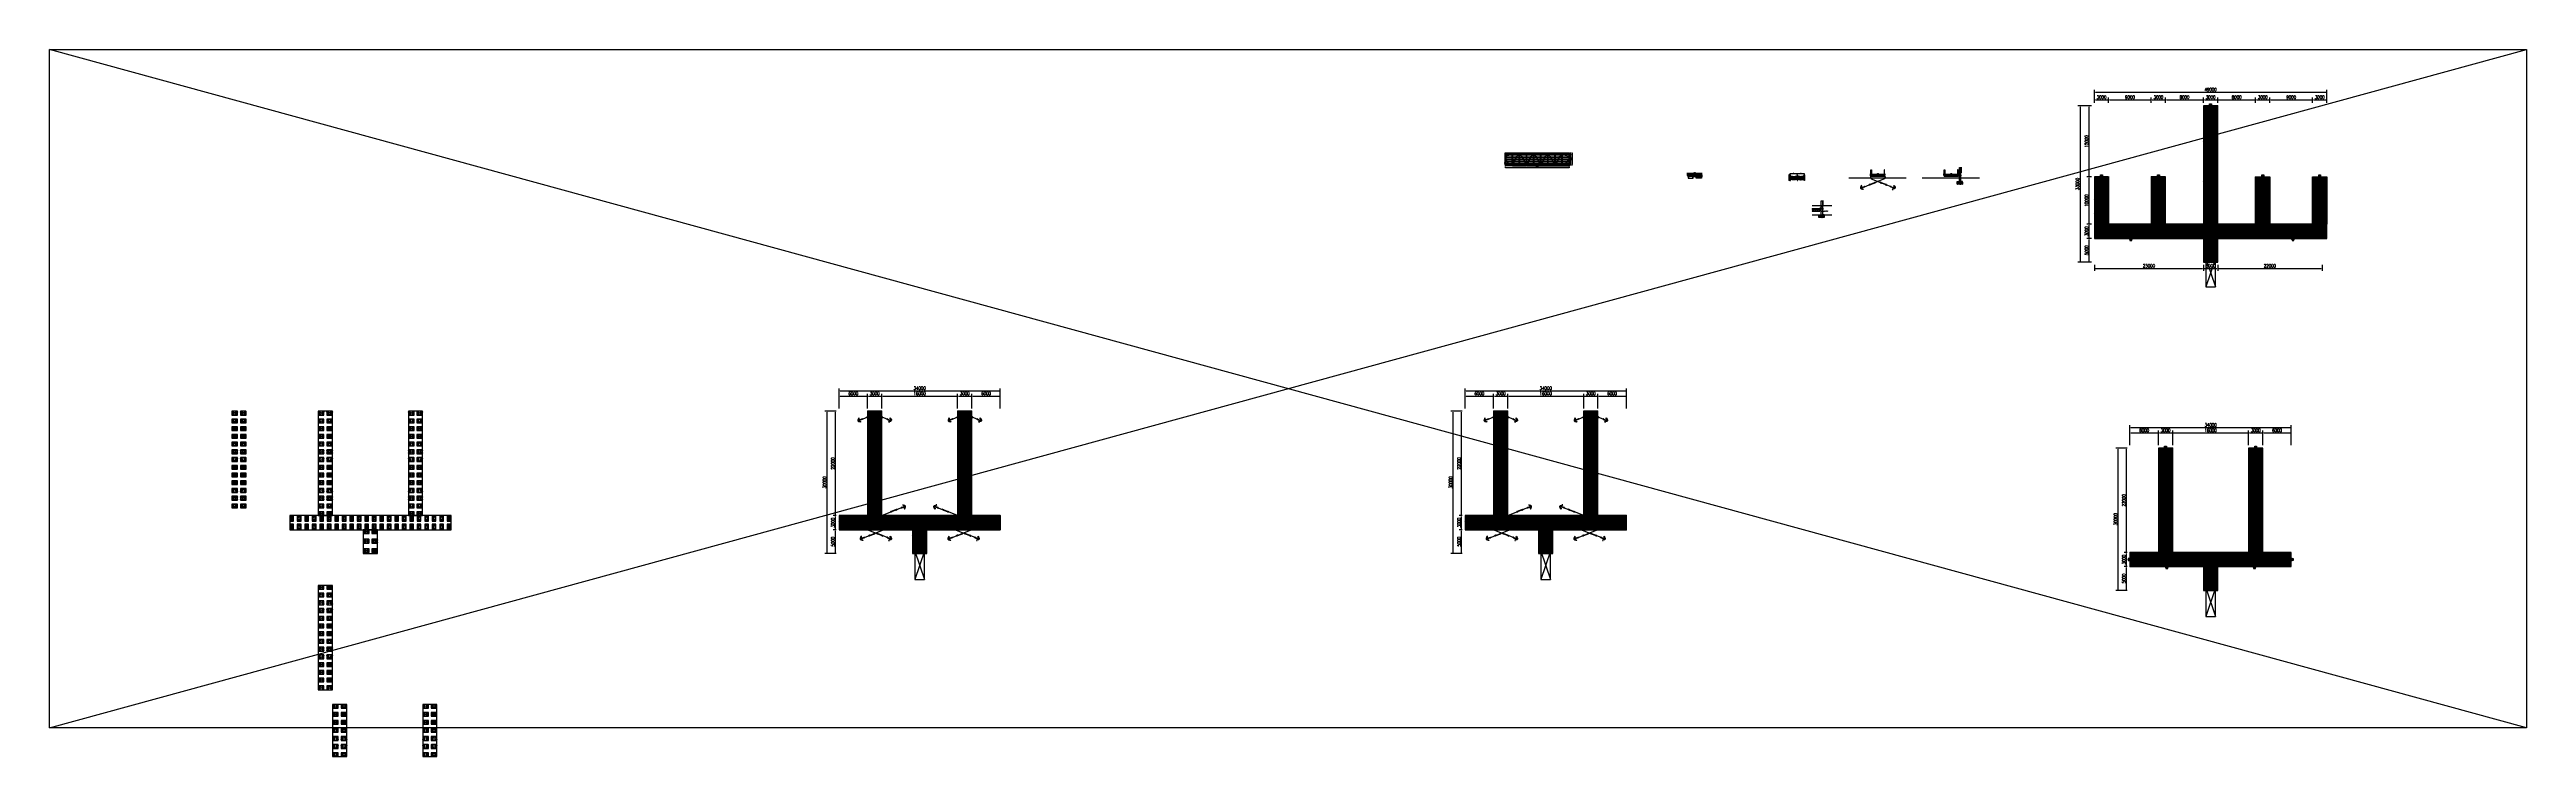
# Model space of a CAD drawing. Header units: millimetres. Extents: x -1905078 to 890385, y 1304549 to 3975677.
# Drawn here: x -1905078 to -1382729, y 1346062 to 1495232 of the extents above; entities that cross this region are included whole.
import ezdxf

# ---------------------------------------------------------------- set-up
doc = ezdxf.new("R2010")
doc.units = ezdxf.units.MM
doc.header["$LTSCALE"] = 1000
for name, pattern in [('ACAD_ISO03W100', [30, 12, -18]), ('CENTER2', [28.575, 19.05, -3.175, 3.175, -3.175]), ('DASH', [0.35, 0.25, -0.1]), ('DASHED2', [9.525, 6.35, -3.175])]:
    doc.linetypes.add(name, pattern=pattern)
doc.layers.get('0').update_dxf_attribs({"linetype": 'CONTINUOUS'})
doc.layers.get('DEFPOINTS').update_dxf_attribs({"linetype": 'CONTINUOUS'})
for name, color, linetype in [('BJ02', 2, 'CONTINUOUS'), ('L-WATER水景', 5, 'CONTINUOUS'), ('PUB_DIM', 3, 'CONTINUOUS'), ('SPACE_HOLE', 3, 'CONTINUOUS'), ('W-_ANTICOLLISION防撞措施', 6, 'CONTINUOUS'), ('W-bridge approach引桥', 4, 'CONTINUOUS'), ('W-FLOAT_BOWL浮筒', 253, 'CONTINUOUS'), ('W-MOUNTING固定方式', 5, 'CONTINUOUS'), ('W-PLASTIC_RAILINGS塑木栏杆', 6, 'CONTINUOUS'), ('W-STEEL_FRAME钢架', 3, 'CONTINUOUS'), ('W-STEEL_KEEL钢龙骨', 5, 'CONTINUOUS'), ('W-WOOD_FLOOR木地板', 30, 'CONTINUOUS'), ('ZJ', 251, 'CONTINUOUS'), ('塑木板', 32, 'CONTINUOUS'), ('护桩器', 154, 'CONTINUOUS'), ('景-通用-文字', 7, 'CONTINUOUS'), ('水位', 102, 'CONTINUOUS'), ('浮箱U槽', 5, 'CONTINUOUS'), ('短销钉', 253, 'CONTINUOUS'), ('系船栓', 132, 'CONTINUOUS'), ('结构', 1, 'CONTINUOUS'), ('螺栓', 146, 'CONTINUOUS'), ('钢架', 3, 'CONTINUOUS'), ('铝合金', 7, 'CONTINUOUS')]:
    doc.layers.add(name, color=color, linetype=linetype)
doc.styles.add('STANDARD_T3', font='simplex.shx', dxfattribs={"width": 0.7, "bigfont": 'gbcbig.shx'})
doc.dimstyles.new('W&&10', dxfattribs={"dimtxt": 35, "dimasz": 10, "dimexe": 25, "dimexo": 30, "dimgap": 10, "dimtad": 1, "dimdec": 0, "dimzin": 0, "dimdsep": 46, "dimtxsty": 'STANDARD_T3', "dimcen": 0.09, "dimclrd": 1, "dimclre": 1, "dimclrt": 7, "dimazin": 2, "dimtfac": 1, "dimtdec": 0, "dimtix": 1, "dimtmove": 2, "dimatfit": 3, "dimfxl": 100, "dimtolj": 1, "dimtzin": 0, "dimarcsym": 0})
doc.dimstyles.new('W&&15', dxfattribs={"dimtxt": 52.5, "dimasz": 15, "dimexe": 37.5, "dimexo": 45, "dimgap": 15, "dimtad": 1, "dimdec": 0, "dimzin": 0, "dimdsep": 46, "dimtxsty": 'STANDARD_T3', "dimcen": 0.09, "dimclrd": 1, "dimclre": 1, "dimclrt": 7, "dimazin": 2, "dimtfac": 1, "dimtdec": 0, "dimtix": 1, "dimtmove": 2, "dimatfit": 3, "dimfxl": 100, "dimtolj": 1, "dimtzin": 0, "dimarcsym": 0})
doc.dimstyles.new('W&&20', dxfattribs={"dimtxt": 70, "dimasz": 20, "dimexe": 50, "dimexo": 60, "dimgap": 20, "dimtad": 1, "dimdec": 0, "dimzin": 0, "dimdsep": 46, "dimtxsty": 'STANDARD_T3', "dimcen": 0.09, "dimclrd": 1, "dimclre": 1, "dimclrt": 7, "dimazin": 2, "dimtfac": 1, "dimtdec": 0, "dimtix": 1, "dimtmove": 2, "dimatfit": 3, "dimfxl": 100, "dimtolj": 1, "dimtzin": 0, "dimarcsym": 0})
doc.dimstyles.new('W&&200', dxfattribs={"dimtxt": 700, "dimasz": 200, "dimexe": 500, "dimexo": 600, "dimgap": 200, "dimtad": 1, "dimdec": 0, "dimzin": 0, "dimdsep": 46, "dimtxsty": 'STANDARD_T3', "dimcen": 0.09, "dimclrd": 1, "dimclre": 1, "dimclrt": 7, "dimazin": 2, "dimtfac": 1, "dimtdec": 0, "dimtix": 1, "dimtmove": 2, "dimatfit": 3, "dimfxl": 100, "dimtolj": 1, "dimtzin": 0, "dimarcsym": 0})
doc.dimstyles.new('W&&30', dxfattribs={"dimtxt": 105, "dimasz": 30, "dimexe": 75, "dimexo": 90, "dimgap": 30, "dimtad": 1, "dimdec": 0, "dimzin": 0, "dimdsep": 46, "dimtxsty": 'STANDARD_T3', "dimcen": 0.09, "dimclrd": 1, "dimclre": 1, "dimclrt": 7, "dimazin": 2, "dimtfac": 1, "dimtdec": 0, "dimtix": 1, "dimtmove": 2, "dimatfit": 3, "dimfxl": 100, "dimtolj": 1, "dimtzin": 0, "dimarcsym": 0})
doc.dimstyles.new('W&&40', dxfattribs={"dimtxt": 140, "dimasz": 40, "dimexe": 100, "dimexo": 120, "dimgap": 40, "dimtad": 1, "dimdec": 0, "dimzin": 0, "dimdsep": 46, "dimtxsty": 'STANDARD_T3', "dimcen": 0.09, "dimclrd": 1, "dimclre": 1, "dimclrt": 7, "dimazin": 2, "dimtfac": 1, "dimtdec": 0, "dimtix": 1, "dimtmove": 2, "dimatfit": 3, "dimfxl": 100, "dimtolj": 1, "dimtzin": 0, "dimarcsym": 0})
pattern_1 = [(90, (-3011878.98, -1010947.8), (-238.122618, 1e-14), []), (135, (-3011879, -1010947.8), (-476.24491, -476.24491), [336.75638, -673.512])]
pattern_2 = [(0, (-3011878.98, -1010947.8), (0, 238.122618), []), (45, (-3011879, -1010947.8), (-476.24491, 476.24491), [336.75638, -673.512])]
pattern_3 = [(0, (-3011878.98, -1009947.8), (0, 238.122618), []), (45, (-3011879, -1009947.8), (-476.24491, 476.24491), [336.75638, -673.512])]
pattern_4 = [(0, (-3152090.37, -1002171.27), (0, 238.122618), []), (45, (-3152090.4, -1002171.3), (-476.24491, 476.24491), [336.75638, -673.512])]
pattern_5 = [(0, (-3284114.5, -1002171.27), (0, 238.122618), []), (45, (-3284114.5, -1002171.3), (-476.24491, 476.24491), [336.75638, -673.512])]

# ---------------------------------------------------------------- blocks, each defined once
blk = doc.blocks.new('系船栓')
at = {"layer": '系船栓'}
for p, q in [((85, 40), (265, 40)), ((105, 30), (245, 30)), ((105, -30), (19, -23)), ((85, -40), (265, -40)), ((105, -30), (245, -30)), ((245, -30), (331, -23))]:
    blk.add_line(p, q, dxfattribs=at)
for points in [[(105, 30), (19, 23)], [(245, 30), (331, 23)], [(351, 3), (351, -3)]]:
    blk.add_lwpolyline(points, dxfattribs=at)
for centre, radius in [((120, 0), 15), ((120, 0), 10), ((230, 0), 15), ((230, 0), 10)]:
    blk.add_circle(centre, radius, dxfattribs=at)
for centre, radius, start, end in [((23, 0), 23, 98.95103, 261.04897), ((91, 0), 40.4, 97.81349, 139.58591), ((260, 0), 40.4, 40.41409, 82.18651), ((328, 0), 23, 278.95103, 81.04897), ((91, 0), 40.4, 220.41409, 262.18651), ((260, 0), 40.4, 277.81349, 319.58591)]:
    blk.add_arc(centre, radius, start, end, dxfattribs=at)
blk = doc.blocks.new('*U31')
at = {"layer": 'W-WOOD_FLOOR木地板', "rotation": 270}
blk.add_blockref('系船栓', (0, 175), dxfattribs=at)
blk = doc.blocks.new('*U32')
at = {"layer": 'W-WOOD_FLOOR木地板', "color": 0, "linetype": 'ByBlock', "lineweight": -2, "transparency": 16777216}
for p in [(0, 5000), (0, 0)]:
    blk.add_blockref('*U31', p, dxfattribs=at)
blk = doc.blocks.new('*U33')
at = {"layer": 'W-WOOD_FLOOR木地板', "rotation": 270}
blk.add_blockref('系船栓', (0, 175), dxfattribs=at)
blk = doc.blocks.new('*U34')
at = {"layer": 'W-WOOD_FLOOR木地板', "color": 0, "linetype": 'ByBlock', "lineweight": -2, "transparency": 16777216}
for p in [(0, 5000), (0, 0)]:
    blk.add_blockref('*U33', p, dxfattribs=at)
blk = doc.blocks.new('*U36')
at = {"layer": 'W-WOOD_FLOOR木地板', "rotation": 270}
blk.add_blockref('系船栓', (0, 175), dxfattribs=at)
blk = doc.blocks.new('*U35')
at = {"layer": 'W-WOOD_FLOOR木地板', "color": 0, "linetype": 'ByBlock', "lineweight": -2, "transparency": 16777216}
for p in [(0, 5000), (0, 0)]:
    blk.add_blockref('*U36', p, dxfattribs=at)
blk = doc.blocks.new('*U38')
at = {"layer": 'W-WOOD_FLOOR木地板', "rotation": 270}
blk.add_blockref('系船栓', (0, 175), dxfattribs=at)
blk = doc.blocks.new('*U39')
at = {"layer": 'W-WOOD_FLOOR木地板', "color": 0, "linetype": 'ByBlock', "lineweight": -2, "transparency": 16777216}
for p in [(0, 5000), (0, 0)]:
    blk.add_blockref('*U38', p, dxfattribs=at)
blk = doc.blocks.new('*U40')
at = {"layer": 'W-WOOD_FLOOR木地板', "rotation": 270}
blk.add_blockref('系船栓', (0, 175), dxfattribs=at)
blk = doc.blocks.new('*U37')
at = {"layer": 'W-WOOD_FLOOR木地板', "color": 0, "linetype": 'ByBlock', "lineweight": -2, "transparency": 16777216}
for p in [(0, 5000), (0, 0)]:
    blk.add_blockref('*U40', p, dxfattribs=at)
blk = doc.blocks.new('*U41')
at = {"layer": 'W-WOOD_FLOOR木地板', "rotation": 270}
blk.add_blockref('系船栓', (0, 175), dxfattribs=at)
blk = doc.blocks.new('*U42')
at = {"layer": 'W-WOOD_FLOOR木地板', "color": 0, "linetype": 'ByBlock', "lineweight": -2, "transparency": 16777216}
for p in [(0, 5000), (0, 0)]:
    blk.add_blockref('*U41', p, dxfattribs=at)
blk = doc.blocks.new('*U44')
at = {"layer": 'W-WOOD_FLOOR木地板', "rotation": 270}
blk.add_blockref('系船栓', (0, 175), dxfattribs=at)
blk = doc.blocks.new('*U43')
at = {"layer": 'W-WOOD_FLOOR木地板', "color": 0, "linetype": 'ByBlock', "lineweight": -2, "transparency": 16777216}
for p in [(0, 20000), (0, 15000), (0, 10000), (0, 5000), (0, 0)]:
    blk.add_blockref('*U44', p, dxfattribs=at)
blk = doc.blocks.new('*U46')
at = {"layer": 'W-WOOD_FLOOR木地板', "rotation": 270}
blk.add_blockref('系船栓', (0, 175), dxfattribs=at)
blk = doc.blocks.new('*U45')
at = {"layer": 'W-WOOD_FLOOR木地板', "color": 0, "linetype": 'ByBlock', "lineweight": -2, "transparency": 16777216}
for p in [(0, 20000), (0, 15000), (0, 10000), (0, 5000), (0, 0)]:
    blk.add_blockref('*U46', p, dxfattribs=at)
blk = doc.blocks.new('水电箱')
blk.add_hatch(color=3).paths.add_polyline_path([(-278, -377, 1), (-571, -377)])
at = {"color": 5}
for p, q in [((-1034, -318), (-1018, -318)), ((-1034, -353), (-1018, -353)), ((-1034, -412), (-1018, -412)), ((-1034, -447), (-1018, -447)), ((-947, -365), (-931, -365)), ((-947, -400), (-931, -400))]:
    blk.add_line(p, q, dxfattribs=at)
blk.add_line((-571, -377), (-278, -377))
blk.add_lwpolyline([(-1071, -284), (-871, -284), (-871, -484), (-1071, -484)], close=True)
at = {"color": 3}
blk.add_lwpolyline([(-871, 0), (0, 0), (0, -768), (-871, -768)], close=True, dxfattribs=at)
at = {"color": 0}
for points in [[(-581, -377), (-641, -374)], [(-564, -454), (-614, -484)], [(-561, -297), (-609, -267)], [(-504, -240), (-534, -190)], [(-501, -511), (-531, -563)], [(-427, -536), (-424, -590)], [(-422, -217), (-424, -157)], [(-347, -237), (-318, -190)], [(-345, -513), (-315, -563)], [(-288, -456), (-235, -486)], [(-285, -300), (-235, -269)], [(-268, -376), (-208, -374)]]:
    blk.add_lwpolyline(points, dxfattribs=at)
at = {"color": 3}
for points in [[(4, -362), (2, -406)], [(29, -402), (2, -406)], [(31, -364), (4, -362)], [(9, -357), (7, -411)], [(39, -408), (7, -411)], [(36, -359), (9, -357)], [(31, -358), (29, -407)], [(51, -397), (35, -397)], [(52, -370), (36, -370)], [(37, -348), (53, -349)], [(37, -348), (39, -418), (55, -419)], [(52, -370), (51, -397), (55, -419)], [(53, -349), (52, -370)], [(63, -360), (53, -360)], [(55, -419), (61, -403), (78, -399)], [(189, -226), (65, -225), (60, -214), (115, -200)], [(86, -340), (80, -355), (63, -360)], [(170, -398), (126, -406), (78, -399)], [(86, -340), (87, -313)], [(98, -308), (87, -313)], [(163, -316), (87, -313)], [(163, -322), (87, -318)], [(98, -308), (99, -291)], [(98, -308), (152, -310), (163, -316)], [(99, -291), (105, -286), (110, -292)], [(144, -272), (106, -270), (105, -286)], [(148, -288), (105, -286)], [(106, -259), (107, -254)], [(144, -261), (106, -259)], [(139, -245), (112, -249), (107, -254)], [(108, -227), (115, -189), (137, -191)], [(110, -292), (109, -308)], [(110, -292), (137, -288)], [(111, -270), (112, -260)], [(113, -227), (112, -249)], [(118, -249), (117, -260)], [(134, -244), (133, -261)], [(135, -228), (134, -244)], [(189, -226), (190, -215), (136, -196)], [(136, -309), (137, -288), (154, -289)], [(137, -191), (141, -223)], [(138, -272), (139, -261)], [(139, -245), (145, -250), (144, -261)], [(144, -272), (148, -288)], [(152, -310), (154, -289)], [(188, -355), (167, -338), (163, -316)], [(170, -398), (186, -404), (190, -420)], [(188, -355), (219, -384), (234, -417), (238, -434)], [(190, -420), (190, -431)], [(190, -431), (238, -434)], [(191, -507), (192, -502), (192, -491)], [(193, -485), (193, -480), (193, -469)], [(194, -464), (194, -458), (194, -448)], [(195, -442), (195, -437), (195, -431)], [(197, -507), (195, -431)], [(198, -486), (198, -480), (199, -470)], [(202, -508), (203, -502), (203, -497), (198, -491)], [(199, -464), (199, -459), (200, -448)], [(200, -443), (200, -437), (201, -432)], [(202, -508), (203, -502), (203, -491)], [(203, -486), (204, -481), (204, -470)], [(204, -464), (205, -459), (205, -448)], [(205, -443), (206, -437), (206, -432)], [(208, -508), (206, -432)], [(208, -492), (209, -486), (210, -470)], [(210, -465), (210, -459), (211, -448)], [(211, -443), (211, -438), (211, -432)], [(213, -508), (214, -497)], [(213, -508), (214, -497)], [(214, -492), (214, -487), (215, -476)], [(215, -470), (215, -465), (216, -449)], [(216, -443), (217, -438), (217, -433)], [(218, -508), (217, -433)], [(219, -492), (220, -487), (220, -476)], [(224, -509), (224, -503), (219, -498)], [(220, -471), (221, -465), (221, -454)], [(221, -449), (222, -444), (222, -433)], [(224, -509), (224, -498)], [(225, -492), (225, -487), (225, -476)], [(226, -471), (226, -466), (227, -455)], [(227, -449), (227, -444), (228, -433)], [(229, -509), (228, -433)], [(230, -493), (230, -487), (231, -476)], [(235, -509), (235, -504), (230, -498)], [(231, -471), (231, -466), (232, -455)], [(232, -450), (232, -444), (233, -433)], [(235, -493), (236, -488), (236, -477)], [(235, -509), (235, -498)], [(237, -471), (237, -466), (237, -455)], [(238, -450), (238, -444), (238, -434)]]:
    blk.add_lwpolyline(points, dxfattribs=at)
at = {"color": 5}
for centre, radius in [((-924, -382), 41.3), ((-904, -382), 8)]:
    blk.add_circle(centre, radius, dxfattribs=at)
at = {"color": 0}
blk.add_circle((-424, -377), 146, dxfattribs=at)
at = {"color": 5}
for centre, start, end in [((-1026, -318), 0, 180), ((-1026, -353), 180, 0), ((-1026, -412), 0, 180), ((-1026, -447), 180, 0), ((-939, -365), 0, 180), ((-939, -400), 180, 0)]:
    blk.add_arc(centre, 8, start, end, dxfattribs=at)
blk = doc.blocks.new('6米引桥')
at = {"layer": 'W-bridge approach引桥'}
for p, q in [((1000, 0), (-1000, -6000)), ((-1000, 0), (1000, -6000))]:
    blk.add_line(p, q, dxfattribs=at)
blk.add_lwpolyline([(-1000, -6000), (1000, -6000), (1000, 0), (-1000, 0)], close=True, dxfattribs=at)
blk = doc.blocks.new('*D50')
at = {"layer": 'DEFPOINTS', "color": 0, "transparency": 16777216}
for p in [(-1474959, 1455365), (-1473839, 1455365), (-1474089, 1450365)]:
    blk.add_point(p, dxfattribs=at)
at = {"layer": '景-通用-文字', "color": 1, "lineweight": -2, "transparency": 16777216}
for p, q in [((-1474439, 1455365), (-1475459, 1455365)), ((-1474959, 1450565), (-1474959, 1455165)), ((-1474689, 1450365), (-1475459, 1450365))]:
    blk.add_line(p, q, dxfattribs=at)
at = {"layer": '景-通用-文字', "color": 1, "transparency": 16777216}
for points in [[(-1474992, 1455165), (-1474925, 1455165), (-1474959, 1455365)], [(-1474992, 1450565), (-1474925, 1450565), (-1474959, 1450365)]]:
    blk.add_solid(points, dxfattribs=at)
at = {"layer": '景-通用-文字', "color": 7, "transparency": 16777216, "insert": (-1475509, 1452865), "char_height": 700, "attachment_point": 5, "rotation": 90, "style": 'STANDARD_T3'}
blk.add_mtext('\\A1;5000', dxfattribs=at)
blk = doc.blocks.new('*D51')
at = {"layer": 'DEFPOINTS', "color": 0, "transparency": 16777216}
for p in [(-1474959, 1468365), (-1473839, 1468365), (-1473839, 1458365)]:
    blk.add_point(p, dxfattribs=at)
at = {"layer": '景-通用-文字', "color": 1, "lineweight": -2, "transparency": 16777216}
for p, q in [((-1474439, 1468365), (-1475459, 1468365)), ((-1474959, 1458565), (-1474959, 1468165)), ((-1474439, 1458365), (-1475459, 1458365))]:
    blk.add_line(p, q, dxfattribs=at)
at = {"layer": '景-通用-文字', "color": 1, "transparency": 16777216}
for points in [[(-1474992, 1468165), (-1474925, 1468165), (-1474959, 1468365)], [(-1474992, 1458565), (-1474925, 1458565), (-1474959, 1458365)]]:
    blk.add_solid(points, dxfattribs=at)
at = {"layer": '景-通用-文字', "color": 7, "transparency": 16777216, "insert": (-1475509, 1463365), "char_height": 700, "attachment_point": 5, "rotation": 90, "style": 'STANDARD_T3'}
blk.add_mtext('\\A1;10000', dxfattribs=at)
blk = doc.blocks.new('*D52')
at = {"layer": 'DEFPOINTS', "color": 0, "transparency": 16777216}
for p in [(-1474959, 1483365), (-1473839, 1483365), (-1473839, 1468365)]:
    blk.add_point(p, dxfattribs=at)
at = {"layer": '景-通用-文字', "color": 1, "lineweight": -2, "transparency": 16777216}
for p, q in [((-1474439, 1483365), (-1475459, 1483365)), ((-1474959, 1468565), (-1474959, 1483165)), ((-1474439, 1468365), (-1475459, 1468365))]:
    blk.add_line(p, q, dxfattribs=at)
at = {"layer": '景-通用-文字', "color": 1, "transparency": 16777216}
for points in [[(-1474992, 1483165), (-1474925, 1483165), (-1474959, 1483365)], [(-1474992, 1468565), (-1474925, 1468565), (-1474959, 1468365)]]:
    blk.add_solid(points, dxfattribs=at)
at = {"layer": '景-通用-文字', "color": 7, "transparency": 16777216, "insert": (-1475509, 1475865), "char_height": 700, "attachment_point": 5, "rotation": 90, "style": 'STANDARD_T3'}
blk.add_mtext('\\A1;15000', dxfattribs=at)
blk = doc.blocks.new('*D53')
at = {"layer": 'DEFPOINTS', "color": 0, "transparency": 16777216}
for p in [(-1470839, 1484607), (-1473839, 1483365), (-1470839, 1483365)]:
    blk.add_point(p, dxfattribs=at)
at = {"layer": '景-通用-文字', "color": 1, "lineweight": -2, "transparency": 16777216}
for p, q in [((-1473839, 1483965), (-1473839, 1485107)), ((-1473639, 1484607), (-1471039, 1484607)), ((-1470839, 1483965), (-1470839, 1485107))]:
    blk.add_line(p, q, dxfattribs=at)
at = {"layer": '景-通用-文字', "color": 1, "transparency": 16777216}
for points in [[(-1473639, 1484640), (-1473639, 1484573), (-1473839, 1484607)], [(-1471039, 1484640), (-1471039, 1484573), (-1470839, 1484607)]]:
    blk.add_solid(points, dxfattribs=at)
at = {"layer": '景-通用-文字', "color": 7, "transparency": 16777216, "insert": (-1472339, 1485157), "char_height": 700, "attachment_point": 5, "style": 'STANDARD_T3'}
blk.add_mtext('\\A1;3000', dxfattribs=at)
blk = doc.blocks.new('*D54')
at = {"layer": 'DEFPOINTS', "color": 0, "transparency": 16777216}
for p in [(-1461839, 1484607), (-1470839, 1483365), (-1461839, 1483365)]:
    blk.add_point(p, dxfattribs=at)
at = {"layer": '景-通用-文字', "color": 1, "lineweight": -2, "transparency": 16777216}
for p, q in [((-1470839, 1483965), (-1470839, 1485107)), ((-1470639, 1484607), (-1462039, 1484607)), ((-1461839, 1483965), (-1461839, 1485107))]:
    blk.add_line(p, q, dxfattribs=at)
at = {"layer": '景-通用-文字', "color": 1, "transparency": 16777216}
for points in [[(-1470639, 1484640), (-1470639, 1484573), (-1470839, 1484607)], [(-1462039, 1484640), (-1462039, 1484573), (-1461839, 1484607)]]:
    blk.add_solid(points, dxfattribs=at)
at = {"layer": '景-通用-文字', "color": 7, "transparency": 16777216, "insert": (-1466339, 1485157), "char_height": 700, "attachment_point": 5, "style": 'STANDARD_T3'}
blk.add_mtext('\\A1;9000', dxfattribs=at)
blk = doc.blocks.new('*D55')
at = {"layer": 'DEFPOINTS', "color": 0, "transparency": 16777216}
for p in [(-1458839, 1484607), (-1461839, 1483365), (-1458839, 1483365)]:
    blk.add_point(p, dxfattribs=at)
at = {"layer": '景-通用-文字', "color": 1, "lineweight": -2, "transparency": 16777216}
for p, q in [((-1461839, 1483965), (-1461839, 1485107)), ((-1461639, 1484607), (-1459039, 1484607)), ((-1458839, 1483965), (-1458839, 1485107))]:
    blk.add_line(p, q, dxfattribs=at)
at = {"layer": '景-通用-文字', "color": 1, "transparency": 16777216}
for points in [[(-1461639, 1484640), (-1461639, 1484573), (-1461839, 1484607)], [(-1459039, 1484640), (-1459039, 1484573), (-1458839, 1484607)]]:
    blk.add_solid(points, dxfattribs=at)
at = {"layer": '景-通用-文字', "color": 7, "transparency": 16777216, "insert": (-1460339, 1485157), "char_height": 700, "attachment_point": 5, "style": 'STANDARD_T3'}
blk.add_mtext('\\A1;3000', dxfattribs=at)
blk = doc.blocks.new('*D56')
at = {"layer": 'DEFPOINTS', "color": 0, "transparency": 16777216}
for p in [(-1450839, 1484607), (-1458839, 1483365), (-1450839, 1483365)]:
    blk.add_point(p, dxfattribs=at)
at = {"layer": '景-通用-文字', "color": 1, "lineweight": -2, "transparency": 16777216}
for p, q in [((-1458839, 1483965), (-1458839, 1485107)), ((-1458639, 1484607), (-1451039, 1484607)), ((-1450839, 1483965), (-1450839, 1485107))]:
    blk.add_line(p, q, dxfattribs=at)
at = {"layer": '景-通用-文字', "color": 1, "transparency": 16777216}
for points in [[(-1458639, 1484640), (-1458639, 1484573), (-1458839, 1484607)], [(-1451039, 1484640), (-1451039, 1484573), (-1450839, 1484607)]]:
    blk.add_solid(points, dxfattribs=at)
at = {"layer": '景-通用-文字', "color": 7, "transparency": 16777216, "insert": (-1454839, 1485157), "char_height": 700, "attachment_point": 5, "style": 'STANDARD_T3'}
blk.add_mtext('\\A1;8000', dxfattribs=at)
blk = doc.blocks.new('*D57')
at = {"layer": 'DEFPOINTS', "color": 0, "transparency": 16777216}
for p in [(-1447839, 1484607), (-1450839, 1483365), (-1447839, 1483365)]:
    blk.add_point(p, dxfattribs=at)
at = {"layer": '景-通用-文字', "color": 1, "lineweight": -2, "transparency": 16777216}
for p, q in [((-1450839, 1483965), (-1450839, 1485107)), ((-1450639, 1484607), (-1448039, 1484607)), ((-1447839, 1483965), (-1447839, 1485107))]:
    blk.add_line(p, q, dxfattribs=at)
at = {"layer": '景-通用-文字', "color": 1, "transparency": 16777216}
for points in [[(-1450639, 1484640), (-1450639, 1484573), (-1450839, 1484607)], [(-1448039, 1484640), (-1448039, 1484573), (-1447839, 1484607)]]:
    blk.add_solid(points, dxfattribs=at)
at = {"layer": '景-通用-文字', "color": 7, "transparency": 16777216, "insert": (-1449339, 1485157), "char_height": 700, "attachment_point": 5, "style": 'STANDARD_T3'}
blk.add_mtext('\\A1;3000', dxfattribs=at)
blk = doc.blocks.new('*D58')
at = {"layer": 'DEFPOINTS', "color": 0, "transparency": 16777216}
for p in [(-1439839, 1484607), (-1447839, 1483365), (-1439839, 1483365)]:
    blk.add_point(p, dxfattribs=at)
at = {"layer": '景-通用-文字', "color": 1, "lineweight": -2, "transparency": 16777216}
for p, q in [((-1447839, 1483965), (-1447839, 1485107)), ((-1447639, 1484607), (-1440039, 1484607)), ((-1439839, 1483965), (-1439839, 1485107))]:
    blk.add_line(p, q, dxfattribs=at)
at = {"layer": '景-通用-文字', "color": 1, "transparency": 16777216}
for points in [[(-1447639, 1484640), (-1447639, 1484573), (-1447839, 1484607)], [(-1440039, 1484640), (-1440039, 1484573), (-1439839, 1484607)]]:
    blk.add_solid(points, dxfattribs=at)
at = {"layer": '景-通用-文字', "color": 7, "transparency": 16777216, "insert": (-1443839, 1485157), "char_height": 700, "attachment_point": 5, "style": 'STANDARD_T3'}
blk.add_mtext('\\A1;8000', dxfattribs=at)
blk = doc.blocks.new('*D59')
at = {"layer": 'DEFPOINTS', "color": 0, "transparency": 16777216}
for p in [(-1436839, 1484607), (-1439839, 1483365), (-1436839, 1483365)]:
    blk.add_point(p, dxfattribs=at)
at = {"layer": '景-通用-文字', "color": 1, "lineweight": -2, "transparency": 16777216}
for p, q in [((-1439839, 1483965), (-1439839, 1485107)), ((-1439639, 1484607), (-1437039, 1484607)), ((-1436839, 1483965), (-1436839, 1485107))]:
    blk.add_line(p, q, dxfattribs=at)
at = {"layer": '景-通用-文字', "color": 1, "transparency": 16777216}
for points in [[(-1439639, 1484640), (-1439639, 1484573), (-1439839, 1484607)], [(-1437039, 1484640), (-1437039, 1484573), (-1436839, 1484607)]]:
    blk.add_solid(points, dxfattribs=at)
at = {"layer": '景-通用-文字', "color": 7, "transparency": 16777216, "insert": (-1438339, 1485157), "char_height": 700, "attachment_point": 5, "style": 'STANDARD_T3'}
blk.add_mtext('\\A1;3000', dxfattribs=at)
blk = doc.blocks.new('*D60')
at = {"layer": 'DEFPOINTS', "color": 0, "transparency": 16777216}
for p in [(-1427839, 1484607), (-1436839, 1483365), (-1427839, 1483365)]:
    blk.add_point(p, dxfattribs=at)
at = {"layer": '景-通用-文字', "color": 1, "lineweight": -2, "transparency": 16777216}
for p, q in [((-1436839, 1483965), (-1436839, 1485107)), ((-1436639, 1484607), (-1428039, 1484607)), ((-1427839, 1483965), (-1427839, 1485107))]:
    blk.add_line(p, q, dxfattribs=at)
at = {"layer": '景-通用-文字', "color": 1, "transparency": 16777216}
for points in [[(-1436639, 1484640), (-1436639, 1484573), (-1436839, 1484607)], [(-1428039, 1484640), (-1428039, 1484573), (-1427839, 1484607)]]:
    blk.add_solid(points, dxfattribs=at)
at = {"layer": '景-通用-文字', "color": 7, "transparency": 16777216, "insert": (-1432339, 1485157), "char_height": 700, "attachment_point": 5, "style": 'STANDARD_T3'}
blk.add_mtext('\\A1;9000', dxfattribs=at)
blk = doc.blocks.new('*D61')
at = {"layer": 'DEFPOINTS', "color": 0, "transparency": 16777216}
for p in [(-1424839, 1484607), (-1427839, 1483365), (-1424839, 1483365)]:
    blk.add_point(p, dxfattribs=at)
at = {"layer": '景-通用-文字', "color": 1, "lineweight": -2, "transparency": 16777216}
for p, q in [((-1427839, 1483965), (-1427839, 1485107)), ((-1427639, 1484607), (-1425039, 1484607)), ((-1424839, 1483965), (-1424839, 1485107))]:
    blk.add_line(p, q, dxfattribs=at)
at = {"layer": '景-通用-文字', "color": 1, "transparency": 16777216}
for points in [[(-1427639, 1484640), (-1427639, 1484573), (-1427839, 1484607)], [(-1425039, 1484640), (-1425039, 1484573), (-1424839, 1484607)]]:
    blk.add_solid(points, dxfattribs=at)
at = {"layer": '景-通用-文字', "color": 7, "transparency": 16777216, "insert": (-1426339, 1485157), "char_height": 700, "attachment_point": 5, "style": 'STANDARD_T3'}
blk.add_mtext('\\A1;3000', dxfattribs=at)
blk = doc.blocks.new('*D62')
at = {"layer": 'DEFPOINTS', "color": 0, "transparency": 16777216}
for p in [(-1424839, 1486222), (-1473839, 1483365), (-1424839, 1483365)]:
    blk.add_point(p, dxfattribs=at)
at = {"layer": '景-通用-文字', "color": 1, "lineweight": -2, "transparency": 16777216}
for p, q in [((-1473839, 1483965), (-1473839, 1486722)), ((-1473639, 1486222), (-1425039, 1486222)), ((-1424839, 1483965), (-1424839, 1486722))]:
    blk.add_line(p, q, dxfattribs=at)
at = {"layer": '景-通用-文字', "color": 1, "transparency": 16777216}
for points in [[(-1473639, 1486255), (-1473639, 1486188), (-1473839, 1486222)], [(-1425039, 1486255), (-1425039, 1486188), (-1424839, 1486222)]]:
    blk.add_solid(points, dxfattribs=at)
at = {"layer": '景-通用-文字', "color": 7, "transparency": 16777216, "insert": (-1449339, 1486772), "char_height": 700, "attachment_point": 5, "style": 'STANDARD_T3'}
blk.add_mtext('\\A1;49000', dxfattribs=at)
blk = doc.blocks.new('*D63')
at = {"layer": 'DEFPOINTS', "color": 0, "transparency": 16777216}
for p in [(-1473839, 1483365), (-1476864, 1450365), (-1473839, 1450365)]:
    blk.add_point(p, dxfattribs=at)
at = {"layer": '景-通用-文字', "color": 1, "lineweight": -2, "transparency": 16777216}
for p, q in [((-1474439, 1483365), (-1477364, 1483365)), ((-1476864, 1483165), (-1476864, 1450565)), ((-1474439, 1450365), (-1477364, 1450365))]:
    blk.add_line(p, q, dxfattribs=at)
at = {"layer": '景-通用-文字', "color": 1, "transparency": 16777216}
for points in [[(-1476897, 1483165), (-1476831, 1483165), (-1476864, 1483365)], [(-1476897, 1450565), (-1476831, 1450565), (-1476864, 1450365)]]:
    blk.add_solid(points, dxfattribs=at)
at = {"layer": '景-通用-文字', "color": 7, "transparency": 16777216, "insert": (-1477414, 1466865), "char_height": 700, "attachment_point": 5, "rotation": 90, "style": 'STANDARD_T3'}
blk.add_mtext('\\A1;33000', dxfattribs=at)
blk = doc.blocks.new('*D64')
at = {"layer": 'DEFPOINTS', "color": 0, "transparency": 16777216}
for p in [(-1473839, 1450365), (-1450839, 1450365), (-1450839, 1449039)]:
    blk.add_point(p, dxfattribs=at)
at = {"layer": '景-通用-文字', "color": 1, "lineweight": -2, "transparency": 16777216}
for p, q in [((-1473839, 1449765), (-1473839, 1448539)), ((-1473639, 1449039), (-1451039, 1449039)), ((-1450839, 1449765), (-1450839, 1448539))]:
    blk.add_line(p, q, dxfattribs=at)
at = {"layer": '景-通用-文字', "color": 1, "transparency": 16777216}
for points in [[(-1473639, 1449073), (-1473639, 1449006), (-1473839, 1449039)], [(-1451039, 1449073), (-1451039, 1449006), (-1450839, 1449039)]]:
    blk.add_solid(points, dxfattribs=at)
at = {"layer": '景-通用-文字', "color": 7, "transparency": 16777216, "insert": (-1462339, 1449589), "char_height": 700, "attachment_point": 5, "style": 'STANDARD_T3'}
blk.add_mtext('\\A1;23000', dxfattribs=at)
blk = doc.blocks.new('*D65')
at = {"layer": 'DEFPOINTS', "color": 0, "transparency": 16777216}
for p in [(-1447839, 1450365), (-1425839, 1450365), (-1425839, 1449039)]:
    blk.add_point(p, dxfattribs=at)
at = {"layer": '景-通用-文字', "color": 1, "lineweight": -2, "transparency": 16777216}
for p, q in [((-1447839, 1449765), (-1447839, 1448539)), ((-1447639, 1449039), (-1426039, 1449039)), ((-1425839, 1449765), (-1425839, 1448539))]:
    blk.add_line(p, q, dxfattribs=at)
at = {"layer": '景-通用-文字', "color": 1, "transparency": 16777216}
for points in [[(-1447639, 1449073), (-1447639, 1449006), (-1447839, 1449039)], [(-1426039, 1449073), (-1426039, 1449006), (-1425839, 1449039)]]:
    blk.add_solid(points, dxfattribs=at)
at = {"layer": '景-通用-文字', "color": 7, "transparency": 16777216, "insert": (-1436839, 1449589), "char_height": 700, "attachment_point": 5, "style": 'STANDARD_T3'}
blk.add_mtext('\\A1;22000', dxfattribs=at)
blk = doc.blocks.new('*D66')
at = {"layer": 'DEFPOINTS', "color": 0, "transparency": 16777216}
for p in [(-1450839, 1450365), (-1447839, 1450365), (-1447839, 1449039)]:
    blk.add_point(p, dxfattribs=at)
at = {"layer": '景-通用-文字', "color": 1, "lineweight": -2, "transparency": 16777216}
for p, q in [((-1450839, 1449765), (-1450839, 1448539)), ((-1450639, 1449039), (-1448039, 1449039)), ((-1447839, 1449765), (-1447839, 1448539))]:
    blk.add_line(p, q, dxfattribs=at)
at = {"layer": '景-通用-文字', "color": 1, "transparency": 16777216}
for points in [[(-1450639, 1449073), (-1450639, 1449006), (-1450839, 1449039)], [(-1448039, 1449073), (-1448039, 1449006), (-1447839, 1449039)]]:
    blk.add_solid(points, dxfattribs=at)
at = {"layer": '景-通用-文字', "color": 7, "transparency": 16777216, "insert": (-1449339, 1449589), "char_height": 700, "attachment_point": 5, "style": 'STANDARD_T3'}
blk.add_mtext('\\A1;3000', dxfattribs=at)
blk = doc.blocks.new('*D67')
at = {"layer": 'DEFPOINTS', "color": 0, "transparency": 16777216}
for p in [(-1467082, 1386119), (-1466339, 1386119), (-1466339, 1381119)]:
    blk.add_point(p, dxfattribs=at)
at = {"layer": '景-通用-文字', "color": 1, "lineweight": -2, "transparency": 16777216}
for p, q in [((-1466939, 1386119), (-1467582, 1386119)), ((-1467082, 1381319), (-1467082, 1385919)), ((-1466939, 1381119), (-1467582, 1381119))]:
    blk.add_line(p, q, dxfattribs=at)
at = {"layer": '景-通用-文字', "color": 1, "transparency": 16777216}
for points in [[(-1467115, 1385919), (-1467049, 1385919), (-1467082, 1386119)], [(-1467115, 1381319), (-1467049, 1381319), (-1467082, 1381119)]]:
    blk.add_solid(points, dxfattribs=at)
at = {"layer": '景-通用-文字', "color": 7, "transparency": 16777216, "insert": (-1467632, 1383619), "char_height": 700, "attachment_point": 5, "rotation": 90, "style": 'STANDARD_T3'}
blk.add_mtext('\\A1;5000', dxfattribs=at)
blk = doc.blocks.new('*D68')
at = {"layer": 'DEFPOINTS', "color": 0, "transparency": 16777216}
for p in [(-1467082, 1389119), (-1466339, 1389119), (-1466339, 1386119)]:
    blk.add_point(p, dxfattribs=at)
at = {"layer": '景-通用-文字', "color": 1, "lineweight": -2, "transparency": 16777216}
for p, q in [((-1466939, 1389119), (-1467582, 1389119)), ((-1466939, 1386119), (-1467582, 1386119)), ((-1467082, 1386319), (-1467082, 1388919))]:
    blk.add_line(p, q, dxfattribs=at)
at = {"layer": '景-通用-文字', "color": 1, "transparency": 16777216}
for points in [[(-1467115, 1388919), (-1467049, 1388919), (-1467082, 1389119)], [(-1467115, 1386319), (-1467049, 1386319), (-1467082, 1386119)]]:
    blk.add_solid(points, dxfattribs=at)
at = {"layer": '景-通用-文字', "color": 7, "transparency": 16777216, "insert": (-1467632, 1387619), "char_height": 700, "attachment_point": 5, "rotation": 90, "style": 'STANDARD_T3'}
blk.add_mtext('\\A1;3000', dxfattribs=at)
blk = doc.blocks.new('*D69')
at = {"layer": 'DEFPOINTS', "color": 0, "transparency": 16777216}
for p in [(-1467082, 1411119), (-1466339, 1411119), (-1466339, 1389119)]:
    blk.add_point(p, dxfattribs=at)
at = {"layer": '景-通用-文字', "color": 1, "lineweight": -2, "transparency": 16777216}
for p, q in [((-1466939, 1411119), (-1467582, 1411119)), ((-1467082, 1389319), (-1467082, 1410919)), ((-1466939, 1389119), (-1467582, 1389119))]:
    blk.add_line(p, q, dxfattribs=at)
at = {"layer": '景-通用-文字', "color": 1, "transparency": 16777216}
for points in [[(-1467115, 1410919), (-1467049, 1410919), (-1467082, 1411119)], [(-1467115, 1389319), (-1467049, 1389319), (-1467082, 1389119)]]:
    blk.add_solid(points, dxfattribs=at)
at = {"layer": '景-通用-文字', "color": 7, "transparency": 16777216, "insert": (-1467632, 1400119), "char_height": 700, "attachment_point": 5, "rotation": 90, "style": 'STANDARD_T3'}
blk.add_mtext('\\A1;22000', dxfattribs=at)
blk = doc.blocks.new('*D70')
at = {"layer": 'DEFPOINTS', "color": 0, "transparency": 16777216}
for p in [(-1466339, 1411119), (-1460339, 1414334), (-1460339, 1411119)]:
    blk.add_point(p, dxfattribs=at)
at = {"layer": '景-通用-文字', "color": 1, "lineweight": -2, "transparency": 16777216}
for p, q in [((-1466339, 1411719), (-1466339, 1414834)), ((-1466139, 1414334), (-1460539, 1414334)), ((-1460339, 1411719), (-1460339, 1414834))]:
    blk.add_line(p, q, dxfattribs=at)
at = {"layer": '景-通用-文字', "color": 1, "transparency": 16777216}
for points in [[(-1466139, 1414367), (-1466139, 1414301), (-1466339, 1414334)], [(-1460539, 1414367), (-1460539, 1414301), (-1460339, 1414334)]]:
    blk.add_solid(points, dxfattribs=at)
at = {"layer": '景-通用-文字', "color": 7, "transparency": 16777216, "insert": (-1463339, 1414884), "char_height": 700, "attachment_point": 5, "style": 'STANDARD_T3'}
blk.add_mtext('\\A1;6000', dxfattribs=at)
blk = doc.blocks.new('*D71')
at = {"layer": 'DEFPOINTS', "color": 0, "transparency": 16777216}
for p in [(-1460339, 1411119), (-1457339, 1414334), (-1457339, 1411119)]:
    blk.add_point(p, dxfattribs=at)
at = {"layer": '景-通用-文字', "color": 1, "lineweight": -2, "transparency": 16777216}
for p, q in [((-1460339, 1411719), (-1460339, 1414834)), ((-1460139, 1414334), (-1457539, 1414334)), ((-1457339, 1411719), (-1457339, 1414834))]:
    blk.add_line(p, q, dxfattribs=at)
at = {"layer": '景-通用-文字', "color": 1, "transparency": 16777216}
for points in [[(-1460139, 1414367), (-1460139, 1414301), (-1460339, 1414334)], [(-1457539, 1414367), (-1457539, 1414301), (-1457339, 1414334)]]:
    blk.add_solid(points, dxfattribs=at)
at = {"layer": '景-通用-文字', "color": 7, "transparency": 16777216, "insert": (-1458839, 1414884), "char_height": 700, "attachment_point": 5, "style": 'STANDARD_T3'}
blk.add_mtext('\\A1;3000', dxfattribs=at)
blk = doc.blocks.new('*D72')
at = {"layer": 'DEFPOINTS', "color": 0, "transparency": 16777216}
for p in [(-1457339, 1411119), (-1441339, 1414334), (-1441339, 1411119)]:
    blk.add_point(p, dxfattribs=at)
at = {"layer": '景-通用-文字', "color": 1, "lineweight": -2, "transparency": 16777216}
for p, q in [((-1457339, 1411719), (-1457339, 1414834)), ((-1457139, 1414334), (-1441539, 1414334)), ((-1441339, 1411719), (-1441339, 1414834))]:
    blk.add_line(p, q, dxfattribs=at)
at = {"layer": '景-通用-文字', "color": 1, "transparency": 16777216}
for points in [[(-1457139, 1414367), (-1457139, 1414301), (-1457339, 1414334)], [(-1441539, 1414367), (-1441539, 1414301), (-1441339, 1414334)]]:
    blk.add_solid(points, dxfattribs=at)
at = {"layer": '景-通用-文字', "color": 7, "transparency": 16777216, "insert": (-1449339, 1414884), "char_height": 700, "attachment_point": 5, "style": 'STANDARD_T3'}
blk.add_mtext('\\A1;16000', dxfattribs=at)
blk = doc.blocks.new('*D73')
at = {"layer": 'DEFPOINTS', "color": 0, "transparency": 16777216}
for p in [(-1441339, 1411119), (-1438339, 1414332), (-1438339, 1411119)]:
    blk.add_point(p, dxfattribs=at)
at = {"layer": '景-通用-文字', "color": 1, "lineweight": -2, "transparency": 16777216}
for p, q in [((-1441339, 1411719), (-1441339, 1414832)), ((-1441139, 1414332), (-1438539, 1414332)), ((-1438339, 1411719), (-1438339, 1414832))]:
    blk.add_line(p, q, dxfattribs=at)
at = {"layer": '景-通用-文字', "color": 1, "transparency": 16777216}
for points in [[(-1441139, 1414365), (-1441139, 1414298), (-1441339, 1414332)], [(-1438539, 1414365), (-1438539, 1414298), (-1438339, 1414332)]]:
    blk.add_solid(points, dxfattribs=at)
at = {"layer": '景-通用-文字', "color": 7, "transparency": 16777216, "insert": (-1439839, 1414882), "char_height": 700, "attachment_point": 5, "style": 'STANDARD_T3'}
blk.add_mtext('\\A1;3000', dxfattribs=at)
blk = doc.blocks.new('*D74')
at = {"layer": 'DEFPOINTS', "color": 0, "transparency": 16777216}
for p in [(-1438339, 1411119), (-1432339, 1414332), (-1432339, 1411119)]:
    blk.add_point(p, dxfattribs=at)
at = {"layer": '景-通用-文字', "color": 1, "lineweight": -2, "transparency": 16777216}
for p, q in [((-1438339, 1411719), (-1438339, 1414832)), ((-1438139, 1414332), (-1432539, 1414332)), ((-1432339, 1411719), (-1432339, 1414832))]:
    blk.add_line(p, q, dxfattribs=at)
at = {"layer": '景-通用-文字', "color": 1, "transparency": 16777216}
for points in [[(-1438139, 1414365), (-1438139, 1414298), (-1438339, 1414332)], [(-1432539, 1414365), (-1432539, 1414298), (-1432339, 1414332)]]:
    blk.add_solid(points, dxfattribs=at)
at = {"layer": '景-通用-文字', "color": 7, "transparency": 16777216, "insert": (-1435339, 1414882), "char_height": 700, "attachment_point": 5, "style": 'STANDARD_T3'}
blk.add_mtext('\\A1;6000', dxfattribs=at)
blk = doc.blocks.new('*D75')
at = {"layer": 'DEFPOINTS', "color": 0, "transparency": 16777216}
for p in [(-1466339, 1411119), (-1432339, 1415460), (-1432339, 1411119)]:
    blk.add_point(p, dxfattribs=at)
at = {"layer": '景-通用-文字', "color": 1, "lineweight": -2, "transparency": 16777216}
for p, q in [((-1466339, 1411719), (-1466339, 1415960)), ((-1432339, 1411719), (-1432339, 1415960)), ((-1466139, 1415460), (-1432539, 1415460))]:
    blk.add_line(p, q, dxfattribs=at)
at = {"layer": '景-通用-文字', "color": 1, "transparency": 16777216}
for points in [[(-1466139, 1415493), (-1466139, 1415427), (-1466339, 1415460)], [(-1432539, 1415493), (-1432539, 1415427), (-1432339, 1415460)]]:
    blk.add_solid(points, dxfattribs=at)
at = {"layer": '景-通用-文字', "color": 7, "transparency": 16777216, "insert": (-1449339, 1416010), "char_height": 700, "attachment_point": 5, "style": 'STANDARD_T3'}
blk.add_mtext('\\A1;34000', dxfattribs=at)
blk = doc.blocks.new('*D76')
at = {"layer": 'DEFPOINTS', "color": 0, "transparency": 16777216}
for p in [(-1468840, 1411119), (-1466339, 1411119), (-1466339, 1381119)]:
    blk.add_point(p, dxfattribs=at)
at = {"layer": '景-通用-文字', "color": 1, "lineweight": -2, "transparency": 16777216}
for p, q in [((-1466939, 1411119), (-1469340, 1411119)), ((-1468840, 1381319), (-1468840, 1410919)), ((-1466939, 1381119), (-1469340, 1381119))]:
    blk.add_line(p, q, dxfattribs=at)
at = {"layer": '景-通用-文字', "color": 1, "transparency": 16777216}
for points in [[(-1468873, 1410919), (-1468806, 1410919), (-1468840, 1411119)], [(-1468873, 1381319), (-1468806, 1381319), (-1468840, 1381119)]]:
    blk.add_solid(points, dxfattribs=at)
at = {"layer": '景-通用-文字', "color": 7, "transparency": 16777216, "insert": (-1469390, 1396119), "char_height": 700, "attachment_point": 5, "rotation": 90, "style": 'STANDARD_T3'}
blk.add_mtext('\\A1;30000', dxfattribs=at)
blk = doc.blocks.new('*U80')
at = {"layer": 'W-WOOD_FLOOR木地板', "rotation": 270}
blk.add_blockref('系船栓', (0, 175), dxfattribs=at)
blk = doc.blocks.new('*U79')
at = {"layer": 'W-WOOD_FLOOR木地板', "color": 0, "linetype": 'ByBlock', "lineweight": -2, "transparency": 16777216}
for p in [(0, 20000), (0, 15000), (0, 10000), (0, 5000), (0, 0)]:
    blk.add_blockref('*U80', p, dxfattribs=at)
blk = doc.blocks.new('*U82')
at = {"layer": 'W-WOOD_FLOOR木地板', "rotation": 270}
blk.add_blockref('系船栓', (0, 175), dxfattribs=at)
blk = doc.blocks.new('*U81')
at = {"layer": 'W-WOOD_FLOOR木地板', "color": 0, "linetype": 'ByBlock', "lineweight": -2, "transparency": 16777216}
for p in [(0, 20000), (0, 15000), (0, 10000), (0, 5000), (0, 0)]:
    blk.add_blockref('*U82', p, dxfattribs=at)
blk = doc.blocks.new('*U84')
at = {"layer": 'W-WOOD_FLOOR木地板', "rotation": 270}
blk.add_blockref('系船栓', (0, 175), dxfattribs=at)
blk = doc.blocks.new('*U83')
at = {"layer": 'W-WOOD_FLOOR木地板', "color": 0, "linetype": 'ByBlock', "lineweight": -2, "transparency": 16777216}
for p in [(0, 20000), (0, 15000), (0, 10000), (0, 5000), (0, 0)]:
    blk.add_blockref('*U84', p, dxfattribs=at)
blk = doc.blocks.new('*U86')
at = {"layer": 'W-WOOD_FLOOR木地板', "rotation": 270}
blk.add_blockref('系船栓', (0, 175), dxfattribs=at)
blk = doc.blocks.new('*U85')
at = {"layer": 'W-WOOD_FLOOR木地板', "color": 0, "linetype": 'ByBlock', "lineweight": -2, "transparency": 16777216}
for p in [(0, 20000), (0, 15000), (0, 10000), (0, 5000), (0, 0)]:
    blk.add_blockref('*U86', p, dxfattribs=at)
blk = doc.blocks.new('*D93')
at = {"color": 1, "lineweight": -2, "transparency": 16777216}
for p, q in [((-1521033, 1468577), (-1521033, 1468831)), ((-1521003, 1468756), (-1518063, 1468756)), ((-1518033, 1468607), (-1518033, 1468831))]:
    blk.add_line(p, q, dxfattribs=at)
at = {"color": 1, "transparency": 16777216}
for points in [[(-1521003, 1468761), (-1521003, 1468751), (-1521033, 1468756)], [(-1518063, 1468761), (-1518063, 1468751), (-1518033, 1468756)]]:
    blk.add_solid(points, dxfattribs=at)
at = {"layer": 'DEFPOINTS', "color": 0, "transparency": 16777216}
for p in [(-1521033, 1468487), (-1518033, 1468756), (-1518033, 1468517)]:
    blk.add_point(p, dxfattribs=at)
at = {"color": 7, "transparency": 16777216, "insert": (-1519533, 1468838), "char_height": 105, "attachment_point": 5, "style": 'STANDARD_T3'}
blk.add_mtext('\\A1;3000', dxfattribs=at)
blk = doc.blocks.new('SB0210')
at = {"color": 7}
for p, q in [((30, 22), (1, 30)), ((29, 14), (1, 20)), ((29, 14), (62, 14)), ((62, 22), (30, 22)), ((62, 14), (62, 22)), ((597, 14), (597, 22)), ((597, 22), (629, 22)), ((630, 14), (597, 14)), ((629, 22), (658, 29)), ((630, 14), (658, 19)), ((29, -11), (2, -20)), ((30, -19), (2, -29)), ((62, -11), (29, -11)), ((597, -19), (597, -12)), ((597, -12), (630, -12)), ((629, -19), (597, -19)), ((629, -19), (657, -30)), ((630, -12), (658, -20))]:
    blk.add_line(p, q, dxfattribs=at)
at = {"color": 4}
for p, q in [((29, -11), (29, 14)), ((70, 8), (78, 8)), ((121, 8), (91, 8)), ((538, 8), (568, 8)), ((589, 8), (581, 8)), ((630, -12), (630, 14)), ((70, -5), (78, -5)), ((122, -5), (91, -5)), ((538, -5), (568, -5)), ((589, -5), (581, -5))]:
    blk.add_line(p, q, dxfattribs=at)
at = {"color": 6}
for p, q in [((41, -25), (41, 27)), ((50, -25), (50, 28)), ((609, -25), (609, 28)), ((618, -26), (618, 26))]:
    blk.add_line(p, q, dxfattribs=at)
for p, q in [((70, 14), (62, 14)), ((78, 21), (70, 21)), ((70, 21), (70, 14)), ((70, 14), (70, -11)), ((91, 27), (78, 27)), ((78, 27), (78, 21)), ((78, 21), (78, -18)), ((91, 21), (91, 27)), ((122, 21), (91, 21)), ((91, -18), (91, 21)), ((537, 21), (121, 21)), ((538, 8), (121, 8)), ((122, -18), (122, 21)), ((538, -18), (537, 21)), ((537, 21), (568, 21)), ((568, 21), (568, 27)), ((568, 27), (581, 27)), ((568, -18), (568, 21)), ((581, 27), (581, 21)), ((581, 21), (589, 21)), ((581, 21), (581, -18)), ((589, 21), (589, 14)), ((589, 14), (598, 14)), ((589, 14), (589, -11)), ((30, -19), (62, -19)), ((62, -19), (62, -11)), ((62, -11), (70, -11)), ((70, -11), (70, -18)), ((70, -18), (78, -18)), ((78, -18), (78, -24)), ((78, -24), (91, -24)), ((91, -24), (91, -18)), ((91, -18), (122, -18)), ((538, -5), (122, -5)), ((538, -18), (122, -18)), ((568, -18), (538, -18)), ((568, -24), (568, -18)), ((581, -24), (568, -24)), ((589, -18), (581, -18)), ((581, -18), (581, -24)), ((597, -12), (589, -11)), ((589, -11), (589, -18))]:
    blk.add_line(p, q)
at = {"color": 7}
for centre, radius, start, end in [((0, 0), 30, 93.29062, 265.33008), ((0, 0), 20, 94.47614, 262.96587), ((-1, 20), 10, 75.19004, 93.29062), ((-1, 10), 10, 79.07392, 94.47614), ((660, 20), 10, 86.65787, 104.75845), ((660, 10), 10, 85.47234, 100.87457), ((659, 0), 30, 274.61841, 86.65787), ((659, 0), 20, 276.98261, 85.47234), ((-1, -10), 10, 262.96587, 286.60218), ((-2, -20), 10, 265.33008, 290.20488), ((661, -20), 10, 249.74361, 274.61841), ((660, -10), 10, 253.3463, 276.98261)]:
    blk.add_arc(centre, radius, start, end, dxfattribs=at)
at = {"color": 6}
for centre, radius, start, end in [((45, 27), 4.57, 10.56375, 190.31996), ((614, 27), 4.57, 349.62853, 169.38474), ((45, -25), 4.6, 185.07539, 5.07539), ((614, -25), 4.6, 174.8731, 354.8731)]:
    blk.add_arc(centre, radius, start, end, dxfattribs=at)
blk = doc.blocks.new('MAO')
at = {"color": 5}
for p, q in [((33, 15), (383, 41)), ((263, 147), (240, 242)), ((240, 242), (334, 214)), ((334, 214), (263, 147)), ((33, -14), (377, -39)), ((257, -135), (235, -230)), ((235, -230), (329, -202)), ((329, -202), (257, -135))]:
    blk.add_line(p, q, dxfattribs=at)
blk.add_circle((0, 0), 24.2, dxfattribs=at)
blk.add_arc((0, 0), 35.6, 24.75179, 335.24821, dxfattribs=at)
at = {"color": 5, "extrusion": (0, 0, -1)}
for major_axis, ratio, start_param, end_param in [((479, 0), 0.5613669, 5.6418618, 6.9622212), ((-558, 0), 0.4817687, 2.390642, 3.9255896)]:
    blk.add_ellipse((-93, 13), major_axis=major_axis, ratio=ratio, start_param=start_param, end_param=end_param, dxfattribs=at)
blk = doc.blocks.new('*U94')
at = {"layer": 'W-STEEL_KEEL钢龙骨'}
for points in [[(-25, -25), (25, -25), (25, 25), (-25, 25)], [(-22, -22), (22, -22), (22, 22), (-22, 22)]]:
    blk.add_lwpolyline(points, close=True, dxfattribs=at)
blk = doc.blocks.new('*U95')
at = {"layer": 'SPACE_HOLE', "color": 0, "linetype": 'ByBlock', "lineweight": -2, "transparency": 16777216}
for p in [(0, 0), (400, 0), (800, 0), (1200, 0), (1600, 0), (2000, 0), (2400, 0)]:
    blk.add_blockref('*U94', p, dxfattribs=at)
blk = doc.blocks.new('*D96')
at = {"color": 1, "lineweight": -2, "transparency": 16777216}
for p, q in [((-1521063, 1468732), (-1521063, 1469025)), ((-1521033, 1468950), (-1518033, 1468950)), ((-1518003, 1468732), (-1518003, 1469025))]:
    blk.add_line(p, q, dxfattribs=at)
at = {"color": 1, "transparency": 16777216}
for points in [[(-1521033, 1468955), (-1521033, 1468945), (-1521063, 1468950)], [(-1518033, 1468955), (-1518033, 1468945), (-1518003, 1468950)]]:
    blk.add_solid(points, dxfattribs=at)
at = {"layer": 'DEFPOINTS', "color": 0, "transparency": 16777216}
for p in [(-1521063, 1468642), (-1518003, 1468950), (-1518003, 1468642)]:
    blk.add_point(p, dxfattribs=at)
at = {"color": 7, "transparency": 16777216, "insert": (-1519533, 1469032), "char_height": 105, "attachment_point": 5, "style": 'STANDARD_T3'}
blk.add_mtext('\\A1;3060', dxfattribs=at)
blk = doc.blocks.new('*U101')
at = {"layer": 'W-PLASTIC_RAILINGS塑木栏杆'}
blk.add_circle((0, 0), 16, dxfattribs=at)
blk = doc.blocks.new('*U102')
at = {"layer": 'W-STEEL_KEEL钢龙骨', "color": 0, "linetype": 'ByBlock', "lineweight": -2, "transparency": 16777216}
for p in [(0, 0), (0, -300), (0, -600)]:
    blk.add_blockref('*U101', p, dxfattribs=at)
blk = doc.blocks.new('*U104')
at = {"layer": 'W-PLASTIC_RAILINGS塑木栏杆'}
blk.add_circle((0, 0), 16, dxfattribs=at)
blk = doc.blocks.new('*U103')
at = {"layer": 'W-STEEL_KEEL钢龙骨', "color": 0, "linetype": 'ByBlock', "lineweight": -2, "transparency": 16777216}
for p in [(0, 0), (0, -300), (0, -600)]:
    blk.add_blockref('*U104', p, dxfattribs=at)
blk = doc.blocks.new('*U97')
at = {"layer": 'W-PLASTIC_RAILINGS塑木栏杆'}
for centre, ratio in [((42, 4), 0.5), ((88, 3), 0.36)]:
    blk.add_ellipse(centre, major_axis=(-25, -0.9), ratio=ratio, dxfattribs=at)
for points, knots in [([(12, 2), (12, 2), (12, 1), (12, -1), (13, -1), (13, -3), (14, -3), (15, -5), (15, -5), (17, -7), (18, -8), (20, -9), (22, -10), (24, -11), (26, -12), (29, -13), (31, -13), (36, -14), (40, -14), (46, -14), (49, -13), (55, -12), (57, -12), (61, -10), (63, -9), (66, -7), (67, -6), (69, -4), (69, -3), (71, -1), (71, -1), (72, 1), (72, 2), (72, 4), (72, 5), (72, 7), (71, 8), (71, 9), (70, 10), (69, 12), (69, 12), (68, 14), (67, 14), (65, 16), (63, 17), (60, 18), (58, 19), (54, 20), (52, 20), (48, 21), (46, 21), (41, 21), (38, 21), (32, 20), (29, 19), (25, 18), (23, 17), (19, 15), (18, 14), (16, 12), (15, 11), (14, 9), (13, 8), (13, 7), (12, 6), (12, 4), (12, 3), (12, 2)], [0, 0, 0, 0, 0.1028287, 0.1028287, 0.2056574, 0.2056574, 0.3084861, 0.3084861, 0.4113147, 0.4113147, 0.6096448, 0.6096448, 0.8079749, 0.8079749, 1.006305, 1.006305, 1.2046351, 1.2046351, 1.6034715, 1.6034715, 1.932767, 1.932767, 2.2045025, 2.2045025, 2.476238, 2.476238, 2.6506711, 2.6506711, 2.8251043, 2.8251043, 2.9480016, 2.9480016, 3.070899, 3.070899, 3.1937963, 3.1937963, 3.3166936, 3.3166936, 3.4395909, 3.4395909, 3.5624883, 3.5624883, 3.6853856, 3.6853856, 3.9176437, 3.9176437, 4.1499017, 4.1499017, 4.3821598, 4.3821598, 4.6144179, 4.6144179, 4.9670602, 4.9670602, 5.2556041, 5.2556041, 5.5441479, 5.5441479, 5.7328032, 5.7328032, 5.9214584, 5.9214584, 6.0485347, 6.0485347, 6.1756111, 6.1756111, 6.2831853, 6.2831853, 6.2831853, 6.2831853]), ([(58, 2), (58, 1), (59, 1), (59, 0), (59, -1), (60, -2), (60, -2), (61, -3), (61, -4), (62, -5), (62, -5), (63, -6), (64, -6), (66, -7), (67, -8), (70, -9), (71, -9), (73, -10), (75, -10), (79, -11), (82, -11), (87, -11), (90, -11), (96, -10), (99, -10), (103, -9), (105, -8), (108, -7), (110, -7), (112, -6), (113, -5), (114, -4), (115, -3), (116, -2), (117, -2), (117, 0), (118, 0), (118, 2), (118, 2), (118, 3), (118, 4), (118, 5), (118, 6), (118, 7), (118, 8), (117, 9), (117, 9), (116, 10), (116, 10), (115, 11), (114, 11), (113, 12), (112, 13), (111, 14), (110, 14), (108, 15), (107, 15), (104, 16), (102, 16), (97, 17), (95, 17), (90, 17), (87, 17), (82, 17), (80, 16), (76, 16), (73, 15), (70, 14), (69, 14), (66, 12), (65, 12), (63, 11), (62, 10), (61, 9), (61, 8), (60, 7), (59, 7), (59, 5), (59, 5), (58, 3), (58, 3), (58, 2)], [0, 0, 0, 0, 0.0814774, 0.0814774, 0.1629548, 0.1629548, 0.2444322, 0.2444322, 0.3259096, 0.3259096, 0.407387, 0.407387, 0.5741749, 0.5741749, 0.7409627, 0.7409627, 0.9077506, 0.9077506, 1.0745385, 1.0745385, 1.4055005, 1.4055005, 1.7364624, 1.7364624, 2.0674243, 2.0674243, 2.2849191, 2.2849191, 2.5024139, 2.5024139, 2.6498173, 2.6498173, 2.7972207, 2.7972207, 2.8978174, 2.8978174, 2.9984141, 2.9984141, 3.0796745, 3.0796745, 3.1609348, 3.1609348, 3.2421952, 3.2421952, 3.3234556, 3.3234556, 3.404716, 3.404716, 3.4859764, 3.4859764, 3.5672368, 3.5672368, 3.7113292, 3.7113292, 3.8554216, 3.8554216, 3.9995141, 3.9995141, 4.2750852, 4.2750852, 4.5506564, 4.5506564, 4.8262276, 4.8262276, 5.098712, 5.098712, 5.3711963, 5.3711963, 5.5636157, 5.5636157, 5.7560351, 5.7560351, 5.8857619, 5.8857619, 6.0154886, 6.0154886, 6.1058869, 6.1058869, 6.1962851, 6.1962851, 6.2831853, 6.2831853, 6.2831853, 6.2831853])]:
    blk.add_open_spline(points, degree=3, knots=knots, dxfattribs=at)
blk = doc.blocks.new('*U99')
at = {"layer": 'W-PLASTIC_RAILINGS塑木栏杆', "color": 0, "linetype": 'ByBlock', "lineweight": -2, "rotation": 0.7100762285607656}
blk.add_blockref('*U97', (-12, -3), dxfattribs=at)
blk = doc.blocks.new('*U100')
at = {"layer": '景-通用-文字', "color": 0, "linetype": 'ByBlock', "lineweight": -2, "transparency": 16777216}
for p, rotation in [((-1371, 5), 336.131947261284), ((-141, -51), 18.6168923164887), ((-1288, -29), 339.1665861937985), ((-1203, -59), 342.201225126313), ((-1117, -84), 345.2358640588275), ((-1029, -104), 348.2705029913419), ((-941, -120), 351.3051419238564), ((-851, -132), 354.3397808563712), ((-762, -138), 357.3744197888861), ((-672, -140), 0.4090587214010987), ((-582, -137), 3.443697653915448), ((-492, -129), 6.478336586430031), ((-403, -117), 9.512975518944668), ((-315, -99), 12.54761445145926), ((-227, -77), 15.58225338397398)]:
    blk.add_blockref('*U99', p, dxfattribs=dict(at, rotation=rotation))
blk = doc.blocks.new('LT')
at = {"layer": 'W-PLASTIC_RAILINGS塑木栏杆'}
blk.add_ellipse((-28, -10), major_axis=(-23.6, -8.3), ratio=0.5, dxfattribs=at)
blk.add_open_spline([(-57, -20), (-56, -21), (-56, -21), (-55, -23), (-55, -23), (-54, -24), (-53, -25), (-52, -26), (-51, -26), (-49, -27), (-48, -28), (-45, -29), (-44, -29), (-41, -29), (-39, -29), (-36, -29), (-34, -29), (-29, -28), (-25, -27), (-19, -25), (-16, -24), (-11, -21), (-10, -20), (-6, -17), (-5, -15), (-2, -13), (-2, -12), (-1, -9), (0, -8), (0, -6), (1, -5), (1, -3), (1, -2), (0, -1), (0, 0), (-1, 2), (-1, 3), (-2, 4), (-3, 5), (-5, 6), (-5, 6), (-7, 7), (-8, 8), (-10, 9), (-12, 9), (-16, 9), (-17, 9), (-21, 9), (-23, 9), (-27, 8), (-30, 8), (-35, 6), (-38, 5), (-43, 3), (-45, 1), (-49, -2), (-51, -3), (-53, -6), (-54, -7), (-56, -9), (-56, -11), (-57, -13), (-57, -14), (-57, -16), (-57, -17), (-57, -18), (-57, -19), (-57, -20)], degree=3, knots=[0, 0, 0, 0, 0.1028287, 0.1028287, 0.2056574, 0.2056574, 0.3084861, 0.3084861, 0.4113147, 0.4113147, 0.6096448, 0.6096448, 0.8079749, 0.8079749, 1.006305, 1.006305, 1.2046351, 1.2046351, 1.6034715, 1.6034715, 1.932767, 1.932767, 2.2045025, 2.2045025, 2.476238, 2.476238, 2.6506711, 2.6506711, 2.8251043, 2.8251043, 2.9480016, 2.9480016, 3.070899, 3.070899, 3.1937963, 3.1937963, 3.3166936, 3.3166936, 3.4395909, 3.4395909, 3.5624883, 3.5624883, 3.6853856, 3.6853856, 3.9176437, 3.9176437, 4.1499017, 4.1499017, 4.3821598, 4.3821598, 4.6144179, 4.6144179, 4.9670602, 4.9670602, 5.2556041, 5.2556041, 5.5441479, 5.5441479, 5.7328032, 5.7328032, 5.9214584, 5.9214584, 6.0485347, 6.0485347, 6.1756111, 6.1756111, 6.2831853, 6.2831853, 6.2831853, 6.2831853], dxfattribs=at)
at = {"layer": '景-通用-文字'}
blk.add_blockref('*U100', (0, 0), dxfattribs=at)
blk = doc.blocks.new('*U106')
at = {"layer": 'W-PLASTIC_RAILINGS塑木栏杆'}
blk.add_circle((0, 0), 16, dxfattribs=at)
blk = doc.blocks.new('*U105')
at = {"layer": 'W-STEEL_KEEL钢龙骨', "color": 0, "linetype": 'ByBlock', "lineweight": -2, "transparency": 16777216}
for p in [(0, 0), (0, -300), (0, -600)]:
    blk.add_blockref('*U106', p, dxfattribs=at)
blk = doc.blocks.new('*D107')
at = {"layer": 'DEFPOINTS', "color": 0, "transparency": 16777216}
for p in [(-1538002, 1468794), (-1536502, 1469042), (-1536502, 1468794)]:
    blk.add_point(p, dxfattribs=at)
at = {"layer": 'W-PLASTIC_RAILINGS塑木栏杆', "color": 1, "lineweight": -2, "transparency": 16777216}
for p, q in [((-1538002, 1468854), (-1538002, 1469092)), ((-1537982, 1469042), (-1536522, 1469042)), ((-1536502, 1468854), (-1536502, 1469092))]:
    blk.add_line(p, q, dxfattribs=at)
at = {"layer": 'W-PLASTIC_RAILINGS塑木栏杆', "color": 1, "transparency": 16777216}
for points in [[(-1537982, 1469045), (-1537982, 1469038), (-1538002, 1469042)], [(-1536522, 1469045), (-1536522, 1469038), (-1536502, 1469042)]]:
    blk.add_solid(points, dxfattribs=at)
at = {"layer": 'W-PLASTIC_RAILINGS塑木栏杆', "color": 7, "transparency": 16777216, "insert": (-1537252, 1469097), "char_height": 70, "attachment_point": 5, "style": 'STANDARD_T3'}
blk.add_mtext('\\A1;1500', dxfattribs=at)
blk = doc.blocks.new('*D108')
at = {"layer": 'DEFPOINTS', "color": 0, "transparency": 16777216}
for p in [(-1536502, 1468794), (-1535002, 1469042), (-1535002, 1468794)]:
    blk.add_point(p, dxfattribs=at)
at = {"layer": 'W-PLASTIC_RAILINGS塑木栏杆', "color": 1, "lineweight": -2, "transparency": 16777216}
for p, q in [((-1536502, 1468854), (-1536502, 1469092)), ((-1536482, 1469042), (-1535022, 1469042)), ((-1535002, 1468854), (-1535002, 1469092))]:
    blk.add_line(p, q, dxfattribs=at)
at = {"layer": 'W-PLASTIC_RAILINGS塑木栏杆', "color": 1, "transparency": 16777216}
for points in [[(-1536482, 1469045), (-1536482, 1469038), (-1536502, 1469042)], [(-1535022, 1469045), (-1535022, 1469038), (-1535002, 1469042)]]:
    blk.add_solid(points, dxfattribs=at)
at = {"layer": 'W-PLASTIC_RAILINGS塑木栏杆', "color": 7, "transparency": 16777216, "insert": (-1535752, 1469097), "char_height": 70, "attachment_point": 5, "style": 'STANDARD_T3'}
blk.add_mtext('\\A1;1500', dxfattribs=at)
blk = doc.blocks.new('*D109')
at = {"layer": 'DEFPOINTS', "color": 0, "transparency": 16777216}
for p in [(-1538217, 1468794), (-1538002, 1468794), (-1538002, 1467594)]:
    blk.add_point(p, dxfattribs=at)
at = {"layer": 'W-PLASTIC_RAILINGS塑木栏杆', "color": 1, "lineweight": -2, "transparency": 16777216}
for p, q in [((-1538062, 1468794), (-1538267, 1468794)), ((-1538217, 1467614), (-1538217, 1468774)), ((-1538062, 1467594), (-1538267, 1467594))]:
    blk.add_line(p, q, dxfattribs=at)
at = {"layer": 'W-PLASTIC_RAILINGS塑木栏杆', "color": 1, "transparency": 16777216}
for points in [[(-1538221, 1468774), (-1538214, 1468774), (-1538217, 1468794)], [(-1538221, 1467614), (-1538214, 1467614), (-1538217, 1467594)]]:
    blk.add_solid(points, dxfattribs=at)
at = {"layer": 'W-PLASTIC_RAILINGS塑木栏杆', "color": 7, "transparency": 16777216, "insert": (-1538272, 1468194), "char_height": 70, "attachment_point": 5, "rotation": 90, "style": 'STANDARD_T3'}
blk.add_mtext('\\A1;1200', dxfattribs=at)
blk = doc.blocks.new('*D110')
at = {"layer": 'DEFPOINTS', "color": 0, "transparency": 16777216}
for p in [(-1474959, 1458365), (-1473839, 1458365), (-1473839, 1455365)]:
    blk.add_point(p, dxfattribs=at)
at = {"layer": 'W-WOOD_FLOOR木地板', "color": 1, "lineweight": -2, "transparency": 16777216}
for p, q in [((-1474439, 1458365), (-1475459, 1458365)), ((-1474959, 1455565), (-1474959, 1458165)), ((-1474439, 1455365), (-1475459, 1455365))]:
    blk.add_line(p, q, dxfattribs=at)
at = {"layer": 'W-WOOD_FLOOR木地板', "color": 1, "transparency": 16777216}
for points in [[(-1474992, 1458165), (-1474925, 1458165), (-1474959, 1458365)], [(-1474992, 1455565), (-1474925, 1455565), (-1474959, 1455365)]]:
    blk.add_solid(points, dxfattribs=at)
at = {"layer": 'W-WOOD_FLOOR木地板', "color": 7, "transparency": 16777216, "insert": (-1475509, 1456865), "char_height": 700, "attachment_point": 5, "rotation": 90, "style": 'STANDARD_T3'}
blk.add_mtext('\\A1;3000', dxfattribs=at)
blk = doc.blocks.new('ggz')
at = {"layer": '护桩器'}
for p, q in [((0, 0), (399, 0)), ((0, -349), (0, 0)), ((162, -69), (162, 0)), ((172, -69), (172, 0)), ((226, -69), (226, 0)), ((236, -69), (236, 0)), ((399, 0), (399, -349)), ((-78, -349), (0, -271)), ((399, -399), (0, -399)), ((73, -163), (4, -163)), ((73, -173), (4, -173)), ((73, -226), (4, -226)), ((73, -236), (4, -236)), ((47, -160), (47, -162)), ((70, -160), (47, -160)), ((70, -162), (47, -162)), ((47, -237), (47, -239)), ((47, -237), (70, -237)), ((47, -239), (70, -239)), ((48, -157), (50, -157)), ((48, -157), (48, -160)), ((48, -171), (48, -162)), ((48, -171), (69, -171)), ((48, -229), (48, -237)), ((69, -229), (48, -229)), ((50, -148), (49, -149)), ((49, -149), (53, -148)), ((49, -157), (49, -149)), ((57, -240), (49, -240)), ((49, -240), (49, -246)), ((53, -247), (49, -246)), ((50, -247), (49, -246)), ((50, -50), (349, -50)), ((50, -349), (50, -50)), ((55, -148), (50, -148)), ((50, -149), (55, -148)), ((50, -148), (50, -149)), ((50, -157), (50, -149)), ((51, -157), (50, -157)), ((50, -240), (50, -239)), ((50, -240), (50, -246)), ((50, -246), (50, -247)), ((55, -247), (50, -246)), ((50, -247), (50, -247)), ((50, -247), (50, -247)), ((50, -247), (53, -247)), ((349, -349), (50, -349)), ((58, -157), (51, -157)), ((52, -160), (52, -157)), ((52, -162), (52, -160)), ((52, -162), (52, -238)), ((52, -162), (52, -171)), ((52, -163), (52, -171)), ((52, -236), (52, -228)), ((52, -229), (52, -237)), ((52, -237), (52, -239)), ((53, -154), (53, -144)), ((54, -144), (53, -144)), ((64, -144), (53, -144)), ((53, -148), (64, -148)), ((53, -157), (53, -148)), ((54, -149), (53, -148)), ((53, -148), (57, -149)), ((53, -171), (53, -148)), ((54, -157), (53, -157)), ((53, -238), (53, -160)), ((53, -160), (53, -238)), ((53, -172), (53, -171)), ((64, -181), (53, -181)), ((53, -229), (53, -227)), ((53, -239), (53, -229)), ((57, -246), (53, -247)), ((53, -247), (62, -247)), ((54, -144), (54, -154)), ((54, -144), (63, -144)), ((54, -148), (54, -171)), ((54, -149), (54, -157)), ((63, -149), (54, -149)), ((54, -157), (63, -157)), ((54, -171), (54, -181)), ((56, -145), (55, -146)), ((55, -146), (55, -148)), ((64, -148), (55, -148)), ((55, -148), (60, -149)), ((55, -148), (56, -149)), ((55, -247), (60, -246)), ((56, -145), (61, -145)), ((57, -146), (56, -145)), ((56, -149), (57, -148)), ((56, -149), (61, -149)), ((58, -147), (57, -146)), ((57, -148), (58, -147)), ((57, -149), (62, -148)), ((57, -157), (57, -149)), ((57, -240), (68, -240)), ((57, -246), (57, -240)), ((62, -247), (57, -246)), ((58, -151), (58, -248)), ((58, -157), (58, -157)), ((58, -157), (59, -157)), ((58, -160), (58, -157)), ((59, -160), (58, -157)), ((58, -171), (58, -162)), ((58, -163), (58, -171)), ((58, -236), (58, -228)), ((58, -237), (58, -229)), ((59, -147), (60, -146)), ((60, -148), (59, -147)), ((60, -157), (59, -157)), ((60, -146), (62, -146)), ((60, -149), (64, -148)), ((62, -148), (60, -148)), ((60, -157), (60, -149)), ((60, -157), (68, -157)), ((60, -240), (60, -246)), ((60, -246), (64, -247)), ((62, -146), (62, -147)), ((62, -147), (62, -148)), ((62, -148), (67, -149)), ((66, -246), (62, -247)), ((62, -247), (67, -247)), ((63, -154), (63, -144)), ((63, -144), (64, -144)), ((63, -149), (64, -148)), ((63, -171), (63, -148)), ((63, -149), (63, -157)), ((63, -157), (64, -157)), ((63, -181), (63, -171)), ((64, -154), (64, -144)), ((64, -157), (64, -148)), ((64, -148), (68, -149)), ((68, -148), (64, -148)), ((64, -171), (64, -148)), ((64, -160), (64, -157)), ((64, -238), (64, -160)), ((64, -160), (64, -238)), ((64, -162), (64, -238)), ((64, -162), (64, -171)), ((64, -172), (64, -171)), ((64, -229), (64, -227)), ((64, -239), (64, -229)), ((64, -229), (64, -237)), ((68, -246), (64, -247)), ((65, -162), (65, -160)), ((65, -237), (65, -239)), ((66, -240), (66, -246)), ((67, -247), (66, -246)), ((67, -149), (68, -148)), ((67, -157), (67, -149)), ((67, -240), (67, -239)), ((67, -247), (67, -246)), ((68, -246), (67, -247)), ((68, -149), (68, -148)), ((68, -157), (68, -149)), ((68, -157), (68, -157)), ((68, -157), (68, -157)), ((68, -157), (68, -160)), ((68, -240), (68, -246)), ((69, -171), (69, -162)), ((69, -229), (69, -237)), ((70, -162), (70, -160)), ((70, -239), (70, -237)), ((73, -163), (73, -173)), ((73, -236), (73, -226)), ((140, -54), (248, -54)), ((140, -345), (248, -345)), ((143, -49), (144, -48)), ((143, -49), (154, -49)), ((143, -49), (143, -59)), ((154, -59), (143, -59)), ((143, -59), (144, -60)), ((143, -340), (144, -339)), ((154, -340), (143, -340)), ((143, -350), (143, -340)), ((143, -350), (154, -350)), ((143, -350), (144, -351)), ((154, -48), (144, -48)), ((144, -60), (144, -48)), ((154, -60), (144, -60)), ((154, -339), (144, -339)), ((144, -339), (144, -351)), ((154, -351), (144, -351)), ((148, -45), (149, -44)), ((149, -44), (148, -49)), ((148, -50), (148, -45)), ((148, -45), (149, -46)), ((149, -46), (148, -50)), ((148, -48), (148, -60)), ((157, -48), (148, -48)), ((148, -49), (148, -48)), ((148, -49), (156, -49)), ((148, -59), (148, -49)), ((148, -49), (149, -53)), ((148, -60), (148, -50)), ((148, -50), (149, -55)), ((149, -53), (148, -58)), ((149, -55), (148, -60)), ((148, -58), (149, -62)), ((148, -59), (156, -59)), ((148, -59), (148, -60)), ((157, -60), (148, -60)), ((148, -60), (149, -64)), ((148, -63), (148, -60)), ((149, -62), (148, -63)), ((149, -64), (148, -63)), ((148, -339), (149, -335)), ((149, -335), (148, -336)), ((148, -336), (148, -339)), ((149, -337), (148, -336)), ((148, -341), (149, -337)), ((148, -351), (148, -339)), ((157, -339), (148, -339)), ((148, -340), (148, -339)), ((148, -339), (148, -349)), ((149, -344), (148, -339)), ((148, -340), (156, -340)), ((148, -340), (148, -350)), ((149, -346), (148, -341)), ((148, -349), (149, -344)), ((148, -350), (149, -346)), ((148, -349), (148, -354)), ((149, -353), (148, -349)), ((148, -350), (156, -350)), ((148, -350), (148, -351)), ((149, -355), (148, -350)), ((157, -351), (148, -351)), ((148, -354), (149, -353)), ((148, -354), (149, -355)), ((157, -44), (149, -44)), ((157, -46), (149, -46)), ((157, -53), (149, -53)), ((157, -55), (149, -55)), ((157, -62), (149, -62)), ((157, -64), (149, -64)), ((157, -335), (149, -335)), ((157, -337), (149, -337)), ((157, -344), (149, -344)), ((157, -346), (149, -346)), ((157, -353), (149, -353)), ((157, -355), (149, -355)), ((156, -49), (157, -48)), ((156, -49), (156, -59)), ((156, -59), (157, -60)), ((156, -340), (157, -339)), ((156, -350), (156, -340)), ((156, -350), (157, -351)), ((157, -44), (157, -46)), ((157, -44), (157, -63)), ((157, -44), (160, -44)), ((157, -46), (157, -46)), ((160, -48), (157, -48)), ((160, -60), (157, -60)), ((157, -64), (157, -63)), ((157, -64), (157, -64)), ((157, -64), (160, -64)), ((157, -335), (157, -336)), ((157, -335), (157, -335)), ((157, -335), (160, -335)), ((157, -355), (157, -336)), ((160, -339), (157, -339)), ((160, -351), (157, -351)), ((157, -353), (157, -353)), ((157, -355), (157, -353)), ((157, -355), (160, -355)), ((160, -42), (162, -42)), ((160, -66), (160, -42)), ((162, -48), (160, -48)), ((238, -60), (160, -60)), ((162, -60), (160, -60)), ((160, -60), (238, -60)), ((162, -66), (160, -66)), ((162, -333), (160, -333)), ((160, -333), (160, -357)), ((238, -339), (160, -339)), ((162, -339), (160, -339)), ((160, -339), (238, -339)), ((162, -351), (160, -351)), ((160, -357), (162, -357)), ((161, -48), (238, -48)), ((161, -60), (238, -60)), ((161, -339), (238, -339)), ((161, -351), (238, -351)), ((162, -66), (162, -42)), ((170, -43), (162, -43)), ((162, -48), (170, -48)), ((162, -48), (171, -48)), ((170, -54), (162, -54)), ((162, -54), (171, -54)), ((162, -60), (170, -60)), ((170, -65), (162, -65)), ((162, -69), (172, -69)), ((162, -330), (162, -399)), ((162, -330), (172, -330)), ((162, -333), (162, -357)), ((170, -334), (162, -334)), ((162, -339), (170, -339)), ((170, -345), (162, -345)), ((162, -345), (171, -345)), ((162, -351), (170, -351)), ((162, -351), (171, -351)), ((170, -356), (162, -356)), ((170, -43), (170, -65)), ((170, -49), (181, -49)), ((181, -59), (170, -59)), ((172, -60), (170, -60)), ((170, -356), (170, -334)), ((172, -339), (170, -339)), ((181, -340), (170, -340)), ((170, -350), (181, -350)), ((172, -330), (172, -399)), ((181, -60), (181, -48)), ((181, -339), (181, -351)), ((236, -69), (226, -69)), ((226, -330), (226, -399)), ((236, -330), (226, -330)), ((229, -60), (227, -60)), ((229, -339), (227, -339)), ((236, -48), (228, -48)), ((236, -54), (228, -54)), ((236, -345), (228, -345)), ((236, -351), (228, -351)), ((229, -43), (237, -43)), ((229, -65), (229, -43)), ((229, -48), (237, -48)), ((237, -54), (229, -54)), ((239, -60), (229, -60)), ((229, -60), (237, -60)), ((229, -65), (237, -65)), ((229, -334), (237, -334)), ((229, -334), (229, -356)), ((239, -339), (229, -339)), ((229, -339), (237, -339)), ((237, -345), (229, -345)), ((229, -351), (237, -351)), ((229, -356), (237, -356)), ((236, -330), (236, -399)), ((237, -42), (239, -42)), ((237, -42), (237, -66)), ((237, -48), (239, -48)), ((237, -60), (239, -60)), ((239, -66), (237, -66)), ((239, -333), (237, -333)), ((237, -357), (237, -333)), ((237, -339), (239, -339)), ((237, -351), (239, -351)), ((237, -357), (239, -357)), ((239, -42), (239, -66)), ((240, -46), (239, -46)), ((240, -62), (239, -62)), ((239, -357), (239, -333)), ((240, -337), (239, -337)), ((240, -353), (239, -353)), ((240, -53), (240, -45)), ((240, -45), (246, -45)), ((240, -46), (246, -46)), ((240, -53), (240, -63)), ((246, -53), (240, -53)), ((240, -56), (246, -56)), ((240, -62), (246, -62)), ((240, -63), (246, -63)), ((240, -336), (246, -336)), ((240, -346), (240, -336)), ((240, -337), (246, -337)), ((240, -343), (246, -343)), ((240, -346), (240, -354)), ((246, -346), (240, -346)), ((240, -353), (246, -353)), ((240, -354), (246, -354)), ((246, -46), (246, -45)), ((246, -46), (246, -45)), ((246, -49), (246, -45)), ((246, -45), (246, -45)), ((246, -46), (246, -46)), ((246, -51), (246, -46)), ((246, -46), (246, -49)), ((246, -49), (246, -58)), ((246, -53), (246, -49)), ((246, -51), (246, -56)), ((246, -58), (246, -53)), ((246, -56), (246, -59)), ((246, -58), (246, -63)), ((246, -62), (246, -58)), ((246, -63), (246, -59)), ((246, -63), (246, -62)), ((246, -63), (246, -63)), ((246, -63), (246, -63)), ((246, -336), (246, -336)), ((246, -336), (246, -340)), ((246, -336), (246, -336)), ((246, -341), (246, -336)), ((246, -336), (246, -337)), ((246, -337), (246, -341)), ((246, -343), (246, -340)), ((246, -341), (246, -346)), ((246, -350), (246, -341)), ((246, -348), (246, -343)), ((246, -346), (246, -350)), ((246, -348), (246, -353)), ((246, -350), (246, -354)), ((246, -353), (246, -350)), ((246, -353), (246, -353)), ((246, -353), (246, -354)), ((246, -353), (246, -354)), ((246, -354), (246, -354)), ((326, -163), (395, -163)), ((326, -163), (326, -173)), ((326, -173), (395, -173)), ((326, -226), (395, -226)), ((326, -236), (326, -226)), ((326, -236), (395, -236)), ((329, -162), (329, -160)), ((329, -160), (352, -160)), ((329, -162), (352, -162)), ((329, -239), (329, -237)), ((352, -237), (329, -237)), ((352, -239), (329, -239)), ((330, -171), (330, -162)), ((351, -171), (330, -171)), ((330, -229), (330, -237)), ((330, -229), (351, -229)), ((335, -148), (331, -149)), ((331, -148), (335, -148)), ((331, -149), (331, -148)), ((332, -149), (331, -148)), ((331, -157), (331, -149)), ((331, -157), (331, -157)), ((331, -157), (331, -157)), ((339, -157), (331, -157)), ((331, -157), (331, -160)), ((331, -240), (331, -246)), ((342, -240), (331, -240)), ((331, -246), (335, -247)), ((331, -246), (332, -247)), ((337, -148), (332, -149)), ((332, -157), (332, -149)), ((332, -240), (332, -239)), ((332, -247), (332, -246)), ((332, -247), (333, -246)), ((337, -247), (332, -247)), ((333, -240), (333, -246)), ((333, -246), (337, -247)), ((334, -162), (334, -160)), ((334, -237), (334, -239)), ((335, -154), (335, -144)), ((336, -144), (335, -144)), ((335, -144), (346, -144)), ((346, -148), (335, -148)), ((335, -157), (335, -148)), ((336, -149), (335, -148)), ((335, -148), (344, -148)), ((339, -149), (335, -148)), ((335, -171), (335, -148)), ((336, -157), (335, -157)), ((335, -160), (335, -157)), ((335, -238), (335, -160)), ((335, -160), (335, -238)), ((335, -162), (335, -238)), ((335, -162), (335, -171)), ((335, -172), (335, -171)), ((335, -181), (346, -181)), ((335, -229), (335, -227)), ((335, -239), (335, -229)), ((335, -229), (335, -237)), ((339, -246), (335, -247)), ((336, -154), (336, -144)), ((345, -144), (336, -144)), ((336, -171), (336, -148)), ((336, -149), (336, -157)), ((336, -149), (345, -149)), ((345, -157), (336, -157)), ((336, -181), (336, -171)), ((337, -146), (337, -147)), ((339, -146), (337, -146)), ((337, -147), (337, -148)), ((342, -149), (337, -148)), ((337, -148), (339, -148)), ((337, -247), (342, -246)), ((346, -247), (337, -247)), ((343, -145), (338, -145)), ((343, -149), (338, -149)), ((340, -147), (339, -146)), ((339, -148), (340, -147)), ((344, -148), (339, -149)), ((339, -157), (339, -149)), ((339, -157), (340, -157)), ((339, -240), (339, -246)), ((344, -247), (339, -246)), ((341, -157), (340, -157)), ((340, -160), (341, -157)), ((341, -147), (342, -146)), ((342, -148), (341, -147)), ((341, -151), (341, -248)), ((341, -157), (341, -157)), ((341, -157), (348, -157)), ((341, -160), (341, -157)), ((341, -171), (341, -162)), ((341, -163), (341, -171)), ((341, -236), (341, -228)), ((341, -237), (341, -229)), ((342, -146), (343, -145)), ((346, -148), (342, -149)), ((343, -149), (342, -148)), ((342, -157), (342, -149)), ((342, -240), (350, -240)), ((342, -246), (342, -240)), ((342, -246), (346, -247)), ((343, -145), (344, -146)), ((344, -148), (343, -149)), ((344, -146), (344, -148)), ((344, -148), (349, -148)), ((349, -149), (344, -148)), ((344, -247), (349, -246)), ((345, -144), (345, -154)), ((345, -144), (346, -144)), ((345, -149), (346, -148)), ((345, -148), (345, -171)), ((345, -149), (345, -157)), ((345, -157), (346, -157)), ((345, -171), (345, -181)), ((346, -154), (346, -144)), ((346, -157), (346, -148)), ((350, -149), (346, -148)), ((346, -171), (346, -148)), ((346, -238), (346, -160)), ((346, -160), (346, -238)), ((346, -172), (346, -171)), ((346, -229), (346, -227)), ((346, -239), (346, -229)), ((346, -247), (350, -246)), ((349, -247), (346, -247)), ((347, -160), (347, -157)), ((347, -162), (347, -160)), ((347, -162), (347, -238)), ((347, -162), (347, -171)), ((347, -163), (347, -171)), ((347, -236), (347, -228)), ((347, -229), (347, -237)), ((347, -237), (347, -239)), ((348, -157), (349, -157)), ((349, -50), (349, -349)), ((349, -148), (350, -149)), ((349, -148), (349, -149)), ((349, -157), (349, -149)), ((351, -157), (349, -157)), ((349, -240), (349, -239)), ((349, -240), (349, -246)), ((349, -246), (349, -247)), ((349, -247), (350, -246)), ((349, -247), (349, -247)), ((349, -247), (349, -247)), ((350, -157), (350, -149)), ((350, -240), (350, -246)), ((351, -157), (351, -160)), ((351, -171), (351, -162)), ((351, -229), (351, -237)), ((352, -160), (352, -162)), ((352, -237), (352, -239)), ((477, -349), (399, -271))]:
    blk.add_line(p, q, dxfattribs=at)
for points in [[(-150, -349), (549, -349), (549, -399), (-150, -399)], [(83, -174), (33, -174), (33, -224), (83, -224)], [(174, -79), (174, -29), (224, -29), (224, -79)], [(174, -320), (174, -370), (224, -370), (224, -320)], [(316, -174), (366, -174), (366, -224), (316, -224)]]:
    blk.add_lwpolyline(points, close=True, dxfattribs=at)
at = {"layer": '护桩器', "color": 1}
for radius in [110, 104]:
    blk.add_circle((200, -200), radius, dxfattribs=at)
at = {"layer": '螺栓'}
for p, q in [((-110, -343), (-109, -342)), ((-110, -343), (-110, -349)), ((-110, -406), (-110, -404)), ((-90, -404), (-110, -404)), ((-90, -406), (-110, -406)), ((-91, -342), (-109, -342)), ((-108, -412), (-108, -406)), ((-92, -412), (-108, -412)), ((-105, -412), (-105, -406)), ((-105, -419), (-105, -412)), ((-103, -420), (-105, -419)), ((-103, -420), (-103, -412)), ((-97, -420), (-103, -420)), ((-97, -420), (-97, -412)), ((-97, -420), (-95, -419)), ((-95, -406), (-95, -412)), ((-95, -419), (-95, -412)), ((-92, -406), (-92, -412)), ((-90, -343), (-91, -342)), ((-90, -347), (-90, -343)), ((-90, -404), (-90, -406)), ((70, -343, 0), (71, -342, 0)), ((70, -343, 0), (70, -349, 0)), ((70, -406, 0), (70, -404, 0)), ((90, -404, 0), (70, -404, 0)), ((90, -406, 0), (70, -406, 0)), ((89, -342, 0), (71, -342, 0)), ((72, -412, 0), (72, -406, 0)), ((88, -412, 0), (72, -412, 0)), ((75, -412, 0), (75, -406, 0)), ((75, -419, 0), (75, -412, 0)), ((77, -420, 0), (75, -419, 0)), ((77, -420, 0), (77, -412, 0)), ((83, -420, 0), (77, -420, 0)), ((83, -420, 0), (83, -412, 0)), ((83, -420, 0), (85, -419, 0)), ((85, -406, 0), (85, -412, 0)), ((85, -419, 0), (85, -412, 0)), ((88, -406, 0), (88, -412, 0)), ((90, -343, 0), (89, -342, 0)), ((90, -347, 0), (90, -343, 0)), ((90, -404, 0), (90, -406, 0)), ((309, -343), (310, -342)), ((309, -343), (309, -349)), ((309, -406), (309, -404)), ((329, -404), (309, -404)), ((329, -406), (309, -406)), ((328, -342), (310, -342)), ((311, -412), (311, -406)), ((327, -412), (311, -412)), ((314, -412), (314, -406)), ((314, -419), (314, -412)), ((316, -420), (314, -419)), ((316, -420), (316, -412)), ((322, -420), (316, -420)), ((322, -420), (322, -412)), ((322, -420), (324, -419)), ((324, -406), (324, -412)), ((324, -419), (324, -412)), ((327, -406), (327, -412)), ((329, -343), (328, -342)), ((329, -347), (329, -343)), ((329, -404), (329, -406)), ((489, -343), (490, -342)), ((489, -343), (489, -349)), ((489, -406), (489, -404)), ((509, -404), (489, -404)), ((509, -406), (489, -406)), ((508, -342), (490, -342)), ((491, -412), (491, -406)), ((507, -412), (491, -412)), ((494, -412), (494, -406)), ((494, -419), (494, -412)), ((496, -420), (494, -419)), ((496, -420), (496, -412)), ((502, -420), (496, -420)), ((502, -420), (502, -412)), ((502, -420), (504, -419)), ((504, -406), (504, -412)), ((504, -419), (504, -412)), ((507, -406), (507, -412)), ((509, -343), (508, -342)), ((509, -347), (509, -343)), ((509, -404), (509, -406))]:
    blk.add_line(p, q, dxfattribs=at)
for points in [[(-110, -347), (-90, -347), (-90, -349), (-110, -349)], [(-92, -347), (-108, -347)], [(-107, -342), (-93, -342)], [(-105, -342), (-105, -347)], [(-105, -347), (-105, -399)], [(-103, -347), (-103, -399)], [(-97, -347), (-97, -399)], [(-95, -347), (-95, -342)], [(-95, -347), (-95, -399)], [(309, -347), (329, -347), (329, -349), (309, -349)], [(327, -347), (311, -347)], [(312, -342), (326, -342)], [(314, -342), (314, -347)], [(314, -347), (314, -399)], [(316, -347), (316, -399)], [(322, -347), (322, -399)], [(324, -347), (324, -342)], [(324, -347), (324, -399)], [(489, -347), (509, -347), (509, -349), (489, -349)], [(507, -347), (491, -347)], [(492, -342), (506, -342)], [(494, -342), (494, -347)], [(494, -347), (494, -399)], [(496, -347), (496, -399)], [(502, -347), (502, -399)], [(504, -347), (504, -342)], [(504, -347), (504, -399)]]:
    blk.add_lwpolyline(points, dxfattribs=at)
at = {"layer": '螺栓', "elevation": 0}
for points in [[(70, -347), (90, -347), (90, -349), (70, -349)], [(88, -347), (72, -347)], [(73, -342), (87, -342)], [(75, -342), (75, -347)], [(75, -347), (75, -399)], [(77, -347), (77, -399)], [(83, -347), (83, -399)], [(85, -347), (85, -342)], [(85, -347), (85, -399)]]:
    blk.add_lwpolyline(points, dxfattribs=at)
at = {"layer": '螺栓'}
for points in [[(-107, -342), (-107, -342), (-106, -342), (-105, -342)], [(-105, -342), (-102, -343), (-98, -343), (-95, -342)], [(-95, -342), (-94, -342), (-93, -342), (-93, -342)], [(73, -342, 0), (73, -342, 0), (74, -342, 0), (75, -342, 0)], [(75, -342, 0), (78, -343, 0), (82, -343, 0), (85, -342, 0)], [(85, -342, 0), (86, -342, 0), (87, -342, 0), (87, -342, 0)], [(312, -342), (312, -342), (313, -342), (314, -342)], [(314, -342), (317, -343), (321, -343), (324, -342)], [(324, -342), (325, -342), (326, -342), (326, -342)], [(492, -342), (492, -342), (493, -342), (494, -342)], [(494, -342), (497, -343), (501, -343), (504, -342)], [(504, -342), (505, -342), (506, -342), (506, -342)]]:
    blk.add_open_spline(points, degree=3, dxfattribs=at)
blk = doc.blocks.new('*D127')
at = {"layer": 'DEFPOINTS', "color": 0, "transparency": 16777216}
for p in [(-1607293, 1393895), (-1606550, 1393895), (-1606550, 1388895)]:
    blk.add_point(p, dxfattribs=at)
at = {"layer": '景-通用-文字', "color": 1, "lineweight": -2, "transparency": 16777216}
for p, q in [((-1607150, 1393895), (-1607793, 1393895)), ((-1607293, 1389095), (-1607293, 1393695)), ((-1607150, 1388895), (-1607793, 1388895))]:
    blk.add_line(p, q, dxfattribs=at)
at = {"layer": '景-通用-文字', "color": 1, "transparency": 16777216}
for points in [[(-1607327, 1393695), (-1607260, 1393695), (-1607293, 1393895)], [(-1607327, 1389095), (-1607260, 1389095), (-1607293, 1388895)]]:
    blk.add_solid(points, dxfattribs=at)
at = {"layer": '景-通用-文字', "color": 7, "transparency": 16777216, "insert": (-1607843, 1391395), "char_height": 700, "attachment_point": 5, "rotation": 90, "style": 'STANDARD_T3'}
blk.add_mtext('\\A1;5000', dxfattribs=at)
blk = doc.blocks.new('*D128')
at = {"layer": 'DEFPOINTS', "color": 0, "transparency": 16777216}
for p in [(-1607293, 1396895), (-1606550, 1396895), (-1606550, 1393895)]:
    blk.add_point(p, dxfattribs=at)
at = {"layer": '景-通用-文字', "color": 1, "lineweight": -2, "transparency": 16777216}
for p, q in [((-1607150, 1396895), (-1607793, 1396895)), ((-1607293, 1394095), (-1607293, 1396695)), ((-1607150, 1393895), (-1607793, 1393895))]:
    blk.add_line(p, q, dxfattribs=at)
at = {"layer": '景-通用-文字', "color": 1, "transparency": 16777216}
for points in [[(-1607327, 1396695), (-1607260, 1396695), (-1607293, 1396895)], [(-1607327, 1394095), (-1607260, 1394095), (-1607293, 1393895)]]:
    blk.add_solid(points, dxfattribs=at)
at = {"layer": '景-通用-文字', "color": 7, "transparency": 16777216, "insert": (-1607843, 1395395), "char_height": 700, "attachment_point": 5, "rotation": 90, "style": 'STANDARD_T3'}
blk.add_mtext('\\A1;3000', dxfattribs=at)
blk = doc.blocks.new('*D129')
at = {"layer": 'DEFPOINTS', "color": 0, "transparency": 16777216}
for p in [(-1607293, 1418895), (-1606550, 1418895), (-1606550, 1396895)]:
    blk.add_point(p, dxfattribs=at)
at = {"layer": '景-通用-文字', "color": 1, "lineweight": -2, "transparency": 16777216}
for p, q in [((-1607150, 1418895), (-1607793, 1418895)), ((-1607293, 1397095), (-1607293, 1418695)), ((-1607150, 1396895), (-1607793, 1396895))]:
    blk.add_line(p, q, dxfattribs=at)
at = {"layer": '景-通用-文字', "color": 1, "transparency": 16777216}
for points in [[(-1607327, 1418695), (-1607260, 1418695), (-1607293, 1418895)], [(-1607327, 1397095), (-1607260, 1397095), (-1607293, 1396895)]]:
    blk.add_solid(points, dxfattribs=at)
at = {"layer": '景-通用-文字', "color": 7, "transparency": 16777216, "insert": (-1607843, 1407895), "char_height": 700, "attachment_point": 5, "rotation": 90, "style": 'STANDARD_T3'}
blk.add_mtext('\\A1;22000', dxfattribs=at)
blk = doc.blocks.new('*D121')
at = {"layer": 'DEFPOINTS', "color": 0, "transparency": 16777216}
for p in [(-1600550, 1422110), (-1606550, 1418895), (-1600550, 1418895)]:
    blk.add_point(p, dxfattribs=at)
at = {"layer": '景-通用-文字', "color": 1, "lineweight": -2, "transparency": 16777216}
for p, q in [((-1606550, 1419495), (-1606550, 1422610)), ((-1606350, 1422110), (-1600750, 1422110)), ((-1600550, 1419495), (-1600550, 1422610))]:
    blk.add_line(p, q, dxfattribs=at)
at = {"layer": '景-通用-文字', "color": 1, "transparency": 16777216}
for points in [[(-1606350, 1422144), (-1606350, 1422077), (-1606550, 1422110)], [(-1600750, 1422144), (-1600750, 1422077), (-1600550, 1422110)]]:
    blk.add_solid(points, dxfattribs=at)
at = {"layer": '景-通用-文字', "color": 7, "transparency": 16777216, "insert": (-1603550, 1422660), "char_height": 700, "attachment_point": 5, "style": 'STANDARD_T3'}
blk.add_mtext('\\A1;6000', dxfattribs=at)
blk = doc.blocks.new('*D122')
at = {"layer": 'DEFPOINTS', "color": 0, "transparency": 16777216}
for p in [(-1597550, 1422110), (-1600550, 1418895), (-1597550, 1418895)]:
    blk.add_point(p, dxfattribs=at)
at = {"layer": '景-通用-文字', "color": 1, "lineweight": -2, "transparency": 16777216}
for p, q in [((-1600550, 1419495), (-1600550, 1422610)), ((-1600350, 1422110), (-1597750, 1422110)), ((-1597550, 1419495), (-1597550, 1422610))]:
    blk.add_line(p, q, dxfattribs=at)
at = {"layer": '景-通用-文字', "color": 1, "transparency": 16777216}
for points in [[(-1600350, 1422144), (-1600350, 1422077), (-1600550, 1422110)], [(-1597750, 1422144), (-1597750, 1422077), (-1597550, 1422110)]]:
    blk.add_solid(points, dxfattribs=at)
at = {"layer": '景-通用-文字', "color": 7, "transparency": 16777216, "insert": (-1599050, 1422660), "char_height": 700, "attachment_point": 5, "style": 'STANDARD_T3'}
blk.add_mtext('\\A1;3000', dxfattribs=at)
blk = doc.blocks.new('*D123')
at = {"layer": 'DEFPOINTS', "color": 0, "transparency": 16777216}
for p in [(-1581550, 1422110), (-1597550, 1418895), (-1581550, 1418895)]:
    blk.add_point(p, dxfattribs=at)
at = {"layer": '景-通用-文字', "color": 1, "lineweight": -2, "transparency": 16777216}
for p, q in [((-1597550, 1419495), (-1597550, 1422610)), ((-1597350, 1422110), (-1581750, 1422110)), ((-1581550, 1419495), (-1581550, 1422610))]:
    blk.add_line(p, q, dxfattribs=at)
at = {"layer": '景-通用-文字', "color": 1, "transparency": 16777216}
for points in [[(-1597350, 1422144), (-1597350, 1422077), (-1597550, 1422110)], [(-1581750, 1422144), (-1581750, 1422077), (-1581550, 1422110)]]:
    blk.add_solid(points, dxfattribs=at)
at = {"layer": '景-通用-文字', "color": 7, "transparency": 16777216, "insert": (-1589550, 1422660), "char_height": 700, "attachment_point": 5, "style": 'STANDARD_T3'}
blk.add_mtext('\\A1;16000', dxfattribs=at)
blk = doc.blocks.new('*D124')
at = {"layer": 'DEFPOINTS', "color": 0, "transparency": 16777216}
for p in [(-1578550, 1422108), (-1581550, 1418895), (-1578550, 1418895)]:
    blk.add_point(p, dxfattribs=at)
at = {"layer": '景-通用-文字', "color": 1, "lineweight": -2, "transparency": 16777216}
for p, q in [((-1581550, 1419495), (-1581550, 1422608)), ((-1581350, 1422108), (-1578750, 1422108)), ((-1578550, 1419495), (-1578550, 1422608))]:
    blk.add_line(p, q, dxfattribs=at)
at = {"layer": '景-通用-文字', "color": 1, "transparency": 16777216}
for points in [[(-1581350, 1422141), (-1581350, 1422075), (-1581550, 1422108)], [(-1578750, 1422141), (-1578750, 1422075), (-1578550, 1422108)]]:
    blk.add_solid(points, dxfattribs=at)
at = {"layer": '景-通用-文字', "color": 7, "transparency": 16777216, "insert": (-1580050, 1422658), "char_height": 700, "attachment_point": 5, "style": 'STANDARD_T3'}
blk.add_mtext('\\A1;3000', dxfattribs=at)
blk = doc.blocks.new('*D125')
at = {"layer": 'DEFPOINTS', "color": 0, "transparency": 16777216}
for p in [(-1572550, 1422108), (-1578550, 1418895), (-1572550, 1418895)]:
    blk.add_point(p, dxfattribs=at)
at = {"layer": '景-通用-文字', "color": 1, "lineweight": -2, "transparency": 16777216}
for p, q in [((-1578550, 1419495), (-1578550, 1422608)), ((-1578350, 1422108), (-1572750, 1422108)), ((-1572550, 1419495), (-1572550, 1422608))]:
    blk.add_line(p, q, dxfattribs=at)
at = {"layer": '景-通用-文字', "color": 1, "transparency": 16777216}
for points in [[(-1578350, 1422141), (-1578350, 1422075), (-1578550, 1422108)], [(-1572750, 1422141), (-1572750, 1422075), (-1572550, 1422108)]]:
    blk.add_solid(points, dxfattribs=at)
at = {"layer": '景-通用-文字', "color": 7, "transparency": 16777216, "insert": (-1575550, 1422658), "char_height": 700, "attachment_point": 5, "style": 'STANDARD_T3'}
blk.add_mtext('\\A1;6000', dxfattribs=at)
blk = doc.blocks.new('*D126')
at = {"layer": 'DEFPOINTS', "color": 0, "transparency": 16777216}
for p in [(-1572550, 1423237), (-1606550, 1418895), (-1572550, 1418895)]:
    blk.add_point(p, dxfattribs=at)
at = {"layer": '景-通用-文字', "color": 1, "lineweight": -2, "transparency": 16777216}
for p, q in [((-1606550, 1419495), (-1606550, 1423737)), ((-1606350, 1423237), (-1572750, 1423237)), ((-1572550, 1419495), (-1572550, 1423737))]:
    blk.add_line(p, q, dxfattribs=at)
at = {"layer": '景-通用-文字', "color": 1, "transparency": 16777216}
for points in [[(-1606350, 1423270), (-1606350, 1423203), (-1606550, 1423237)], [(-1572750, 1423270), (-1572750, 1423203), (-1572550, 1423237)]]:
    blk.add_solid(points, dxfattribs=at)
at = {"layer": '景-通用-文字', "color": 7, "transparency": 16777216, "insert": (-1589550, 1423787), "char_height": 700, "attachment_point": 5, "style": 'STANDARD_T3'}
blk.add_mtext('\\A1;34000', dxfattribs=at)
blk = doc.blocks.new('*D120')
at = {"layer": 'DEFPOINTS', "color": 0, "transparency": 16777216}
for p in [(-1609051, 1418895), (-1606550, 1418895), (-1606550, 1388895)]:
    blk.add_point(p, dxfattribs=at)
at = {"layer": '景-通用-文字', "color": 1, "lineweight": -2, "transparency": 16777216}
for p, q in [((-1607150, 1418895), (-1609551, 1418895)), ((-1609051, 1389095), (-1609051, 1418695)), ((-1607150, 1388895), (-1609551, 1388895))]:
    blk.add_line(p, q, dxfattribs=at)
at = {"layer": '景-通用-文字', "color": 1, "transparency": 16777216}
for points in [[(-1609084, 1418695), (-1609018, 1418695), (-1609051, 1418895)], [(-1609084, 1389095), (-1609018, 1389095), (-1609051, 1388895)]]:
    blk.add_solid(points, dxfattribs=at)
at = {"layer": '景-通用-文字', "color": 7, "transparency": 16777216, "insert": (-1609601, 1403895), "char_height": 700, "attachment_point": 5, "rotation": 90, "style": 'STANDARD_T3'}
blk.add_mtext('\\A1;30000', dxfattribs=at)
blk = doc.blocks.new('*U117')
at = {"layer": 'W-WOOD_FLOOR木地板', "rotation": 270}
blk.add_blockref('系船栓', (0, 175), dxfattribs=at)
blk = doc.blocks.new('*U116')
at = {"layer": 'W-WOOD_FLOOR木地板', "color": 0, "linetype": 'ByBlock', "lineweight": -2, "transparency": 16777216}
for p in [(0, 20000), (0, 15000), (0, 10000), (0, 5000), (0, 0)]:
    blk.add_blockref('*U117', p, dxfattribs=at)
blk = doc.blocks.new('*U119')
at = {"layer": 'W-WOOD_FLOOR木地板', "rotation": 270}
blk.add_blockref('系船栓', (0, 175), dxfattribs=at)
blk = doc.blocks.new('*U118')
at = {"layer": 'W-WOOD_FLOOR木地板', "color": 0, "linetype": 'ByBlock', "lineweight": -2, "transparency": 16777216}
for p in [(0, 20000), (0, 15000), (0, 10000), (0, 5000), (0, 0)]:
    blk.add_blockref('*U119', p, dxfattribs=at)
blk = doc.blocks.new('*U113')
at = {"layer": 'W-WOOD_FLOOR木地板', "rotation": 270}
blk.add_blockref('系船栓', (0, 175), dxfattribs=at)
blk = doc.blocks.new('*U112')
at = {"layer": 'W-WOOD_FLOOR木地板', "color": 0, "linetype": 'ByBlock', "lineweight": -2, "transparency": 16777216}
for p in [(0, 20000), (0, 15000), (0, 10000), (0, 5000), (0, 0)]:
    blk.add_blockref('*U113', p, dxfattribs=at)
blk = doc.blocks.new('*U115')
at = {"layer": 'W-WOOD_FLOOR木地板', "rotation": 270}
blk.add_blockref('系船栓', (0, 175), dxfattribs=at)
blk = doc.blocks.new('*U114')
at = {"layer": 'W-WOOD_FLOOR木地板', "color": 0, "linetype": 'ByBlock', "lineweight": -2, "transparency": 16777216}
for p in [(0, 20000), (0, 15000), (0, 10000), (0, 5000), (0, 0)]:
    blk.add_blockref('*U115', p, dxfattribs=at)
blk = doc.blocks.new('短销固定铁件')
at = {"layer": '塑木板', "color": 156}
blk.add_lwpolyline([(-26, 47), (-24, 47), (-24, 0), (24, 0), (24, -3), (-26, -3)], close=True, dxfattribs=at)
at = {"layer": '螺栓', "color": 156}
for points in [[(-12, -255), (9, -255), (9, -265), (-12, -265)], [(-10, -253), (8, -253), (8, -255), (-10, -255)], [(-7, -255), (4, -255), (4, -265), (-7, -265)]]:
    blk.add_lwpolyline(points, close=True, dxfattribs=at)
blk.add_lwpolyline([(-8, -3), (-8, -270), (4, -270), (4, -3)], dxfattribs=at)
blk = doc.blocks.new('BLHFT')
at = {"layer": 'W-FLOAT_BOWL浮筒', "ltscale": 0.5}
for p, q in [((-302, 230), (-302, 220)), ((302, 284), (302, 274))]:
    blk.add_line(p, q, dxfattribs=at)
at = {"layer": 'W-FLOAT_BOWL浮筒'}
for p, q in [((-302, 226), (-174, 226)), ((-298, 234), (-184, 234)), ((-298, 216), (-184, 216)), ((-250, 234), (-250, 375)), ((-250, 70), (-250, 216)), ((-230, 395), (230, 395)), ((-208, 397), (208, 397)), ((-208, 397), (-208, 395)), ((-180, 0), (180, 0)), ((-174, 244), (-174, 375)), ((174, 280), (-174, 226)), ((-174, 206), (-174, 70)), ((174, 298), (174, 375)), ((174, 280), (302, 280)), ((174, 260), (174, 70)), ((184, 288), (298, 288)), ((184, 270), (298, 270)), ((208, 397), (208, 395)), ((250, 375), (250, 288)), ((250, 270), (250, 70))]:
    blk.add_line(p, q, dxfattribs=at)
at = {"layer": 'W-FLOAT_BOWL浮筒', "ltscale": 0.5}
for centre, start, end in [((-298, 230), 90, 180), ((298, 284), 0, 90)]:
    blk.add_arc(centre, 4, start, end, dxfattribs=at)
at = {"layer": 'W-FLOAT_BOWL浮筒'}
for centre, radius, start, end in [((-298, 220), 4, 180, 270), ((-230, 375), 20, 90, 180), ((-180, 70), 70, 180, 270), ((0, -1768), 2175, 84.50426, 95.49574), ((-184, 244), 10, 270, 0), ((-184, 206), 10, 0, 90), ((-154, 375), 20, 90, 180), ((-104, 70), 70, 180, 270), ((104, 70), 70, 270, 0), ((154, 375), 20, 0, 90), ((184, 298), 10, 180, 270), ((184, 260), 10, 90, 180), ((180, 70), 70, 270, 0), ((230, 375), 20, 0, 90), ((298, 274), 4, 270, 0)]:
    blk.add_arc(centre, radius, start, end, dxfattribs=at)
at = {"layer": 'W-FLOAT_BOWL浮筒', "extrusion": (0, 0, -1)}
blk.add_ellipse((-212, 375), major_axis=(-30.4, 0), ratio=0.9218093, start_param=3.1415927, end_param=6.2831853, dxfattribs=at)
at = {"layer": 'W-FLOAT_BOWL浮筒'}
blk.add_ellipse((-212, 320), major_axis=(-16, 0), ratio=0.75, dxfattribs=at)
blk.add_ellipse((212, 375), major_axis=(30.4, 0.1), ratio=0.9218093, start_param=3.1415927, end_param=6.2831853, dxfattribs=at)
at = {"layer": 'W-FLOAT_BOWL浮筒', "extrusion": (0, 0, -1)}
blk.add_ellipse((212, 320), major_axis=(16, 0), ratio=0.75, dxfattribs=at)
blk = doc.blocks.new('半销钉')
at = {"layer": '短销钉'}
for p, q in [((0, -218), (0, 0)), ((-5, -209), (-5, -203)), ((-2, -200), (0, -200)), ((0, -2), (102, -2)), ((0, -4), (103, -4)), ((0, -51), (66, -51)), ((0, -218), (48, -218)), ((0, -218), (6, -246)), ((5, -116), (43, -116)), ((8, -248), (40, -248)), ((18, -209), (18, -204)), ((30, -209), (30, -204)), ((48, -218), (42, -246)), ((48, -218), (48, -120)), ((50, -200), (48, -200)), ((73, -95), (52, -113)), ((53, -209), (53, -203)), ((76, -68), (76, -56)), ((110, -21), (80, -48)), ((102, -4), (102, -2))]:
    blk.add_line(p, q, dxfattribs=at)
at = {"layer": '短销钉', "ltscale": 0.1}
for p, q in [((6, -246), (6, -248)), ((6, -248), (8, -248)), ((40, -248), (42, -248)), ((42, -246), (42, -248))]:
    blk.add_line(p, q, dxfattribs=at)
at = {"layer": '短销钉'}
for centre, radius, start, end in [((24, -1502), 1503, 87.04345, 90.91521), ((-2, -203), 3, 90, 180), ((-11, -94), 31.4, 56.41658, 70.40032), ((-10, -63), 31.4, 289.49983, 303.55692), ((8, -246), 2.5, 191.30993, 270), ((-1, -78), 13.5, 308.36964, 51.90106), ((21, -204), 3, 115.37693, 180), ((24, -210), 10, 64.62307, 115.37693), ((27, -204), 3, 0, 64.62307), ((49, -78), 13.5, 128.09894, 231.63036), ((40, -246), 2.5, 270, 348.69007), ((59, -94), 31.3, 57.12872, 123.60194), ((58, -63), 31.4, 236.43853, 303.86649), ((58, -120), 10, 129, 180), ((50, -203), 3, 0, 90), ((66, -88), 10, 309, 355.85212), ((86, -56), 10, 131.99908, 180), ((68, -78), 13.5, 309, 53.43426), ((103, -14), 10, 311.99908, 90)]:
    blk.add_arc(centre, radius, start, end, dxfattribs=at)
for centre, major_axis, start_param, end_param in [((1, -209), (0, -9), 4.712389, 6.1157372), ((24, -209), (0, 9), 1.5707963, 4.712389)]:
    blk.add_ellipse(centre, major_axis=major_axis, ratio=0.6666667, start_param=start_param, end_param=end_param, dxfattribs=at)
at = {"layer": '短销钉', "extrusion": (0, 0, -1)}
blk.add_ellipse((47, -209), major_axis=(0, -9), ratio=0.6666667, start_param=4.712389, end_param=6.1157372, dxfattribs=at)
blk = doc.blocks.new('DXD')
at = {"layer": '短销钉'}
for p, q in [((-86, 227), (-56, 200)), ((-79, 244), (79, 244)), ((-78, 244), (-78, 246)), ((-78, 246), (78, 246)), ((-52, 180), (-52, 193)), ((-49, 153), (-28, 136)), ((-43, 197), (42, 197)), ((-29, 39), (-29, 45)), ((-26, 48), (-24, 48)), ((-24, 30), (-24, 128)), ((-24, 30), (24, 30)), ((-24, 30), (-18, 2)), ((-19, 133), (19, 133)), ((-16, 0), (16, 0)), ((-6, 39), (-6, 44)), ((6, 39), (6, 44)), ((24, 30), (18, 2)), ((24, 30), (24, 128)), ((26, 48), (24, 48)), ((49, 153), (28, 136)), ((29, 39), (29, 45)), ((52, 180), (52, 193)), ((86, 227), (56, 200)), ((78, 244), (78, 246))]:
    blk.add_line(p, q, dxfattribs=at)
at = {"layer": '短销钉', "ltscale": 0.1}
for p, q in [((-18, 2), (-18, 0)), ((-18, 0), (-16, 0)), ((16, 0), (18, 0)), ((18, 2), (18, 0))]:
    blk.add_line(p, q, dxfattribs=at)
at = {"layer": '短销钉'}
for centre, radius, start, end in [((-79, 234), 10, 90, 228.00092), ((0, -1254), 1503, 87.04345, 92.95655), ((-44, 170), 13.5, 126.56574, 231), ((-62, 193), 10, 0, 48.00092), ((-35, 154), 31.4, 56.41658, 122.85309), ((-43, 161), 10, 184.14788, 231), ((-34, 186), 31.4, 236.13806, 303.55692), ((-26, 45), 3, 90, 180), ((-34, 128), 10, 0, 51), ((-16, 2), 2.5, 191.30993, 270), ((-25, 170), 13.5, 308.36964, 51.90106), ((-3, 44), 3, 115.37693, 180), ((0, 38), 10, 64.62307, 115.37693), ((3, 44), 3, 0, 64.62307), ((25, 170), 13.5, 128.09894, 231.63036), ((16, 2), 2.5, 270, 348.69007), ((35, 155), 31.3, 57.12872, 123.60194), ((34, 186), 31.4, 236.43853, 303.86649), ((34, 128), 10, 129, 180), ((26, 45), 3, 0, 90), ((42, 161), 10, 309, 355.85212), ((62, 193), 10, 131.99908, 180), ((44, 170), 13.5, 309, 53.43426), ((79, 234), 10, 311.99908, 90)]:
    blk.add_arc(centre, radius, start, end, dxfattribs=at)
for centre, major_axis, start_param, end_param in [((-23, 39), (0, -9), 4.712389, 6.1157372), ((0, 39), (0, 9), 1.5707963, 4.712389)]:
    blk.add_ellipse(centre, major_axis=major_axis, ratio=0.6666667, start_param=start_param, end_param=end_param, dxfattribs=at)
at = {"layer": '短销钉', "extrusion": (0, 0, -1)}
blk.add_ellipse((23, 39), major_axis=(0, -9), ratio=0.6666667, start_param=4.712389, end_param=6.1157372, dxfattribs=at)
blk = doc.blocks.new('5632.')
for p, q in [((865973, -129945), (865996, -129992)), ((865981, -129929), (865974, -129939)), ((866076, -129992), (866014, -129930))]:
    blk.add_line(p, q)
at = {"color": 0}
for p, q in [((866007, -129927), (865984, -129927)), ((866076, -129992), (865996, -129992)), ((865996, -129992), (865996, -130002)), ((865996, -130002), (866076, -130002)), ((866076, -130002), (866076, -129992))]:
    blk.add_line(p, q, dxfattribs=at)
for radius in [40, 6]:
    blk.add_circle((865996, -129947), radius)
for centre, radius, start, end in [((865977, -129943), 5, 133.94354, 206), ((865984, -129932), 5, 90, 133.94354), ((866007, -129937), 10, 45, 90)]:
    blk.add_arc(centre, radius, start, end)
blk = doc.blocks.new('*D139')
at = {"layer": 'DEFPOINTS', "color": 0, "transparency": 16777216}
for p in [(-1531433, 1462069, 0), (-1531214, 1462135), (-1531214, 1462069, 0)]:
    blk.add_point(p, dxfattribs=at)
at = {"layer": 'PUB_DIM', "color": 1, "lineweight": -2, "transparency": 16777216}
for p, q in [((-1531433, 1462114), (-1531433, 1462173)), ((-1531418, 1462135), (-1531229, 1462135)), ((-1531214, 1462114), (-1531214, 1462173))]:
    blk.add_line(p, q, dxfattribs=at)
at = {"layer": 'PUB_DIM', "color": 1, "transparency": 16777216}
for points in [[(-1531418, 1462138), (-1531418, 1462133), (-1531433, 1462135)], [(-1531229, 1462138), (-1531229, 1462133), (-1531214, 1462135)]]:
    blk.add_solid(points, dxfattribs=at)
at = {"layer": 'PUB_DIM', "color": 7, "transparency": 16777216, "insert": (-1531323, 1462177), "char_height": 52.5, "attachment_point": 5, "style": 'STANDARD_T3'}
blk.add_mtext('\\A1;219', dxfattribs=at)
blk = doc.blocks.new('*D138')
at = {"layer": 'DEFPOINTS', "color": 0, "transparency": 16777216}
for p in [(-1531702, 1461618, 0), (-1531433, 1461797), (-1531433, 1461618, 0)]:
    blk.add_point(p, dxfattribs=at)
at = {"layer": 'PUB_DIM', "color": 1, "lineweight": -2, "transparency": 16777216}
for p, q in [((-1531702, 1461663), (-1531702, 1461834)), ((-1531687, 1461797), (-1531448, 1461797)), ((-1531433, 1461663), (-1531433, 1461834))]:
    blk.add_line(p, q, dxfattribs=at)
at = {"layer": 'PUB_DIM', "color": 1, "transparency": 16777216}
for points in [[(-1531687, 1461799), (-1531687, 1461794), (-1531702, 1461797)], [(-1531448, 1461799), (-1531448, 1461794), (-1531433, 1461797)]]:
    blk.add_solid(points, dxfattribs=at)
at = {"layer": 'PUB_DIM', "color": 7, "transparency": 16777216, "insert": (-1531567, 1461838), "char_height": 52.5, "attachment_point": 5, "style": 'STANDARD_T3'}
blk.add_mtext('\\A1;270', dxfattribs=at)
blk = doc.blocks.new('*D140')
at = {"layer": 'DEFPOINTS', "color": 0, "transparency": 16777216}
for p in [(-1531209, 1463325, 0), (-1531012, 1463325), (-1531214, 1462325, 0)]:
    blk.add_point(p, dxfattribs=at)
at = {"layer": 'PUB_DIM', "color": 1, "lineweight": -2, "transparency": 16777216}
for p, q in [((-1531149, 1463325), (-1530962, 1463325)), ((-1531012, 1462345), (-1531012, 1463305)), ((-1531154, 1462325), (-1530962, 1462325))]:
    blk.add_line(p, q, dxfattribs=at)
at = {"layer": 'PUB_DIM', "color": 1, "transparency": 16777216}
for points in [[(-1531016, 1463305), (-1531009, 1463305), (-1531012, 1463325)], [(-1531016, 1462345), (-1531009, 1462345), (-1531012, 1462325)]]:
    blk.add_solid(points, dxfattribs=at)
at = {"layer": 'PUB_DIM', "color": 7, "transparency": 16777216, "insert": (-1531067, 1462825), "char_height": 70, "attachment_point": 5, "rotation": 90, "style": 'STANDARD_T3'}
blk.add_mtext('\\A1;1000', dxfattribs=at)
blk = doc.blocks.new('*D141')
at = {"layer": 'DEFPOINTS', "color": 0, "transparency": 16777216}
for p in [(-1502555, 1468617, 0), (-1502286, 1468796), (-1502286, 1468617, 0)]:
    blk.add_point(p, dxfattribs=at)
at = {"layer": 'PUB_DIM', "color": 1, "lineweight": -2, "transparency": 16777216}
for p, q in [((-1502555, 1468662), (-1502555, 1468834)), ((-1502540, 1468796), (-1502301, 1468796)), ((-1502286, 1468662), (-1502286, 1468834))]:
    blk.add_line(p, q, dxfattribs=at)
at = {"layer": 'PUB_DIM', "color": 1, "transparency": 16777216}
for points in [[(-1502540, 1468799), (-1502540, 1468794), (-1502555, 1468796)], [(-1502301, 1468799), (-1502301, 1468794), (-1502286, 1468796)]]:
    blk.add_solid(points, dxfattribs=at)
at = {"layer": 'PUB_DIM', "color": 7, "transparency": 16777216, "insert": (-1502421, 1468838), "char_height": 52.5, "attachment_point": 5, "style": 'STANDARD_T3'}
blk.add_mtext('\\A1;270', dxfattribs=at)
blk = doc.blocks.new('*D142')
at = {"layer": 'DEFPOINTS', "color": 0, "transparency": 16777216}
for p in [(-1502067, 1469324, 0), (-1502062, 1470324, 0), (-1501866, 1470324)]:
    blk.add_point(p, dxfattribs=at)
at = {"layer": 'PUB_DIM', "color": 1, "lineweight": -2, "transparency": 16777216}
for p, q in [((-1502007, 1469324), (-1501816, 1469324)), ((-1502002, 1470324), (-1501816, 1470324)), ((-1501866, 1469344), (-1501866, 1470304))]:
    blk.add_line(p, q, dxfattribs=at)
at = {"layer": 'PUB_DIM', "color": 1, "transparency": 16777216}
for points in [[(-1501869, 1470304), (-1501862, 1470304), (-1501866, 1470324)], [(-1501869, 1469344), (-1501862, 1469344), (-1501866, 1469324)]]:
    blk.add_solid(points, dxfattribs=at)
at = {"layer": 'PUB_DIM', "color": 7, "transparency": 16777216, "insert": (-1501921, 1469824), "char_height": 70, "attachment_point": 5, "rotation": 90, "style": 'STANDARD_T3'}
blk.add_mtext('\\A1;1000', dxfattribs=at)
blk = doc.blocks.new('*D147')
at = {"color": 1, "lineweight": -2, "transparency": 16777216}
for p, q in [((-1505555, 1468577), (-1505555, 1468831)), ((-1505525, 1468756), (-1502585, 1468756)), ((-1502555, 1468607), (-1502555, 1468831))]:
    blk.add_line(p, q, dxfattribs=at)
at = {"color": 1, "transparency": 16777216}
for points in [[(-1505525, 1468761), (-1505525, 1468751), (-1505555, 1468756)], [(-1502585, 1468761), (-1502585, 1468751), (-1502555, 1468756)]]:
    blk.add_solid(points, dxfattribs=at)
at = {"layer": 'DEFPOINTS', "color": 0, "transparency": 16777216}
for p in [(-1505555, 1468487), (-1502555, 1468756), (-1502555, 1468517)]:
    blk.add_point(p, dxfattribs=at)
at = {"color": 7, "transparency": 16777216, "insert": (-1504055, 1468838), "char_height": 105, "attachment_point": 5, "style": 'STANDARD_T3'}
blk.add_mtext('\\A1;3000', dxfattribs=at)
blk = doc.blocks.new('*U145')
at = {"layer": 'W-STEEL_KEEL钢龙骨'}
for points in [[(-25, -25), (25, -25), (25, 25), (-25, 25)], [(-22, -22), (22, -22), (22, 22), (-22, 22)]]:
    blk.add_lwpolyline(points, close=True, dxfattribs=at)
blk = doc.blocks.new('*U146')
at = {"layer": 'SPACE_HOLE', "color": 0, "linetype": 'ByBlock', "lineweight": -2, "transparency": 16777216}
for p in [(0, 0), (400, 0), (800, 0), (1200, 0), (1600, 0), (2000, 0), (2400, 0)]:
    blk.add_blockref('*U145', p, dxfattribs=at)
blk = doc.blocks.new('*D148')
at = {"color": 1, "lineweight": -2, "transparency": 16777216}
for p, q in [((-1505585, 1468732), (-1505585, 1469025)), ((-1505555, 1468950), (-1502555, 1468950)), ((-1502525, 1468732), (-1502525, 1469025))]:
    blk.add_line(p, q, dxfattribs=at)
at = {"color": 1, "transparency": 16777216}
for points in [[(-1505555, 1468955), (-1505555, 1468945), (-1505585, 1468950)], [(-1502555, 1468955), (-1502555, 1468945), (-1502525, 1468950)]]:
    blk.add_solid(points, dxfattribs=at)
at = {"layer": 'DEFPOINTS', "color": 0, "transparency": 16777216}
for p in [(-1505585, 1468642), (-1502525, 1468950), (-1502525, 1468642)]:
    blk.add_point(p, dxfattribs=at)
at = {"color": 7, "transparency": 16777216, "insert": (-1504055, 1469032), "char_height": 105, "attachment_point": 5, "style": 'STANDARD_T3'}
blk.add_mtext('\\A1;3060', dxfattribs=at)
blk = doc.blocks.new('*D158')
at = {"layer": 'DEFPOINTS', "color": 0, "transparency": 16777216}
for p in [(-1739317, 1393895), (-1738574, 1393895), (-1738574, 1388895)]:
    blk.add_point(p, dxfattribs=at)
at = {"layer": '景-通用-文字', "color": 1, "lineweight": -2, "transparency": 16777216}
for p, q in [((-1739174, 1393895), (-1739817, 1393895)), ((-1739317, 1389095), (-1739317, 1393695)), ((-1739174, 1388895), (-1739817, 1388895))]:
    blk.add_line(p, q, dxfattribs=at)
at = {"layer": '景-通用-文字', "color": 1, "transparency": 16777216}
for points in [[(-1739351, 1393695), (-1739284, 1393695), (-1739317, 1393895)], [(-1739351, 1389095), (-1739284, 1389095), (-1739317, 1388895)]]:
    blk.add_solid(points, dxfattribs=at)
at = {"layer": '景-通用-文字', "color": 7, "transparency": 16777216, "insert": (-1739867, 1391395), "char_height": 700, "attachment_point": 5, "rotation": 90, "style": 'STANDARD_T3'}
blk.add_mtext('\\A1;5000', dxfattribs=at)
blk = doc.blocks.new('*D159')
at = {"layer": 'DEFPOINTS', "color": 0, "transparency": 16777216}
for p in [(-1739317, 1396895), (-1738574, 1396895), (-1738574, 1393895)]:
    blk.add_point(p, dxfattribs=at)
at = {"layer": '景-通用-文字', "color": 1, "lineweight": -2, "transparency": 16777216}
for p, q in [((-1739174, 1396895), (-1739817, 1396895)), ((-1739317, 1394095), (-1739317, 1396695)), ((-1739174, 1393895), (-1739817, 1393895))]:
    blk.add_line(p, q, dxfattribs=at)
at = {"layer": '景-通用-文字', "color": 1, "transparency": 16777216}
for points in [[(-1739351, 1396695), (-1739284, 1396695), (-1739317, 1396895)], [(-1739351, 1394095), (-1739284, 1394095), (-1739317, 1393895)]]:
    blk.add_solid(points, dxfattribs=at)
at = {"layer": '景-通用-文字', "color": 7, "transparency": 16777216, "insert": (-1739867, 1395395), "char_height": 700, "attachment_point": 5, "rotation": 90, "style": 'STANDARD_T3'}
blk.add_mtext('\\A1;3000', dxfattribs=at)
blk = doc.blocks.new('*D160')
at = {"layer": 'DEFPOINTS', "color": 0, "transparency": 16777216}
for p in [(-1739317, 1418895), (-1738574, 1418895), (-1738574, 1396895)]:
    blk.add_point(p, dxfattribs=at)
at = {"layer": '景-通用-文字', "color": 1, "lineweight": -2, "transparency": 16777216}
for p, q in [((-1739174, 1418895), (-1739817, 1418895)), ((-1739317, 1397095), (-1739317, 1418695)), ((-1739174, 1396895), (-1739817, 1396895))]:
    blk.add_line(p, q, dxfattribs=at)
at = {"layer": '景-通用-文字', "color": 1, "transparency": 16777216}
for points in [[(-1739351, 1418695), (-1739284, 1418695), (-1739317, 1418895)], [(-1739351, 1397095), (-1739284, 1397095), (-1739317, 1396895)]]:
    blk.add_solid(points, dxfattribs=at)
at = {"layer": '景-通用-文字', "color": 7, "transparency": 16777216, "insert": (-1739867, 1407895), "char_height": 700, "attachment_point": 5, "rotation": 90, "style": 'STANDARD_T3'}
blk.add_mtext('\\A1;22000', dxfattribs=at)
blk = doc.blocks.new('*D161')
at = {"layer": 'DEFPOINTS', "color": 0, "transparency": 16777216}
for p in [(-1732574, 1422110), (-1738574, 1418895), (-1732574, 1418895)]:
    blk.add_point(p, dxfattribs=at)
at = {"layer": '景-通用-文字', "color": 1, "lineweight": -2, "transparency": 16777216}
for p, q in [((-1738574, 1419495), (-1738574, 1422610)), ((-1738374, 1422110), (-1732774, 1422110)), ((-1732574, 1419495), (-1732574, 1422610))]:
    blk.add_line(p, q, dxfattribs=at)
at = {"layer": '景-通用-文字', "color": 1, "transparency": 16777216}
for points in [[(-1738374, 1422144), (-1738374, 1422077), (-1738574, 1422110)], [(-1732774, 1422144), (-1732774, 1422077), (-1732574, 1422110)]]:
    blk.add_solid(points, dxfattribs=at)
at = {"layer": '景-通用-文字', "color": 7, "transparency": 16777216, "insert": (-1735574, 1422660), "char_height": 700, "attachment_point": 5, "style": 'STANDARD_T3'}
blk.add_mtext('\\A1;6000', dxfattribs=at)
blk = doc.blocks.new('*D162')
at = {"layer": 'DEFPOINTS', "color": 0, "transparency": 16777216}
for p in [(-1729574, 1422110), (-1732574, 1418895), (-1729574, 1418895)]:
    blk.add_point(p, dxfattribs=at)
at = {"layer": '景-通用-文字', "color": 1, "lineweight": -2, "transparency": 16777216}
for p, q in [((-1732574, 1419495), (-1732574, 1422610)), ((-1732374, 1422110), (-1729774, 1422110)), ((-1729574, 1419495), (-1729574, 1422610))]:
    blk.add_line(p, q, dxfattribs=at)
at = {"layer": '景-通用-文字', "color": 1, "transparency": 16777216}
for points in [[(-1732374, 1422144), (-1732374, 1422077), (-1732574, 1422110)], [(-1729774, 1422144), (-1729774, 1422077), (-1729574, 1422110)]]:
    blk.add_solid(points, dxfattribs=at)
at = {"layer": '景-通用-文字', "color": 7, "transparency": 16777216, "insert": (-1731074, 1422660), "char_height": 700, "attachment_point": 5, "style": 'STANDARD_T3'}
blk.add_mtext('\\A1;3000', dxfattribs=at)
blk = doc.blocks.new('*D163')
at = {"layer": 'DEFPOINTS', "color": 0, "transparency": 16777216}
for p in [(-1713574, 1422110), (-1729574, 1418895), (-1713574, 1418895)]:
    blk.add_point(p, dxfattribs=at)
at = {"layer": '景-通用-文字', "color": 1, "lineweight": -2, "transparency": 16777216}
for p, q in [((-1729574, 1419495), (-1729574, 1422610)), ((-1729374, 1422110), (-1713774, 1422110)), ((-1713574, 1419495), (-1713574, 1422610))]:
    blk.add_line(p, q, dxfattribs=at)
at = {"layer": '景-通用-文字', "color": 1, "transparency": 16777216}
for points in [[(-1729374, 1422144), (-1729374, 1422077), (-1729574, 1422110)], [(-1713774, 1422144), (-1713774, 1422077), (-1713574, 1422110)]]:
    blk.add_solid(points, dxfattribs=at)
at = {"layer": '景-通用-文字', "color": 7, "transparency": 16777216, "insert": (-1721574, 1422660), "char_height": 700, "attachment_point": 5, "style": 'STANDARD_T3'}
blk.add_mtext('\\A1;16000', dxfattribs=at)
blk = doc.blocks.new('*D164')
at = {"layer": 'DEFPOINTS', "color": 0, "transparency": 16777216}
for p in [(-1710574, 1422108), (-1713574, 1418895), (-1710574, 1418895)]:
    blk.add_point(p, dxfattribs=at)
at = {"layer": '景-通用-文字', "color": 1, "lineweight": -2, "transparency": 16777216}
for p, q in [((-1713574, 1419495), (-1713574, 1422608)), ((-1713374, 1422108), (-1710774, 1422108)), ((-1710574, 1419495), (-1710574, 1422608))]:
    blk.add_line(p, q, dxfattribs=at)
at = {"layer": '景-通用-文字', "color": 1, "transparency": 16777216}
for points in [[(-1713374, 1422141), (-1713374, 1422075), (-1713574, 1422108)], [(-1710774, 1422141), (-1710774, 1422075), (-1710574, 1422108)]]:
    blk.add_solid(points, dxfattribs=at)
at = {"layer": '景-通用-文字', "color": 7, "transparency": 16777216, "insert": (-1712074, 1422658), "char_height": 700, "attachment_point": 5, "style": 'STANDARD_T3'}
blk.add_mtext('\\A1;3000', dxfattribs=at)
blk = doc.blocks.new('*D165')
at = {"layer": 'DEFPOINTS', "color": 0, "transparency": 16777216}
for p in [(-1704574, 1422108), (-1710574, 1418895), (-1704574, 1418895)]:
    blk.add_point(p, dxfattribs=at)
at = {"layer": '景-通用-文字', "color": 1, "lineweight": -2, "transparency": 16777216}
for p, q in [((-1710574, 1419495), (-1710574, 1422608)), ((-1710374, 1422108), (-1704774, 1422108)), ((-1704574, 1419495), (-1704574, 1422608))]:
    blk.add_line(p, q, dxfattribs=at)
at = {"layer": '景-通用-文字', "color": 1, "transparency": 16777216}
for points in [[(-1710374, 1422141), (-1710374, 1422075), (-1710574, 1422108)], [(-1704774, 1422141), (-1704774, 1422075), (-1704574, 1422108)]]:
    blk.add_solid(points, dxfattribs=at)
at = {"layer": '景-通用-文字', "color": 7, "transparency": 16777216, "insert": (-1707574, 1422658), "char_height": 700, "attachment_point": 5, "style": 'STANDARD_T3'}
blk.add_mtext('\\A1;6000', dxfattribs=at)
blk = doc.blocks.new('*D166')
at = {"layer": 'DEFPOINTS', "color": 0, "transparency": 16777216}
for p in [(-1704574, 1423237), (-1738574, 1418895), (-1704574, 1418895)]:
    blk.add_point(p, dxfattribs=at)
at = {"layer": '景-通用-文字', "color": 1, "lineweight": -2, "transparency": 16777216}
for p, q in [((-1738574, 1419495), (-1738574, 1423737)), ((-1738374, 1423237), (-1704774, 1423237)), ((-1704574, 1419495), (-1704574, 1423737))]:
    blk.add_line(p, q, dxfattribs=at)
at = {"layer": '景-通用-文字', "color": 1, "transparency": 16777216}
for points in [[(-1738374, 1423270), (-1738374, 1423203), (-1738574, 1423237)], [(-1704774, 1423270), (-1704774, 1423203), (-1704574, 1423237)]]:
    blk.add_solid(points, dxfattribs=at)
at = {"layer": '景-通用-文字', "color": 7, "transparency": 16777216, "insert": (-1721574, 1423787), "char_height": 700, "attachment_point": 5, "style": 'STANDARD_T3'}
blk.add_mtext('\\A1;34000', dxfattribs=at)
blk = doc.blocks.new('*D167')
at = {"layer": 'DEFPOINTS', "color": 0, "transparency": 16777216}
for p in [(-1741075, 1418895), (-1738574, 1418895), (-1738574, 1388895)]:
    blk.add_point(p, dxfattribs=at)
at = {"layer": '景-通用-文字', "color": 1, "lineweight": -2, "transparency": 16777216}
for p, q in [((-1739174, 1418895), (-1741575, 1418895)), ((-1741075, 1389095), (-1741075, 1418695)), ((-1739174, 1388895), (-1741575, 1388895))]:
    blk.add_line(p, q, dxfattribs=at)
at = {"layer": '景-通用-文字', "color": 1, "transparency": 16777216}
for points in [[(-1741108, 1418695), (-1741042, 1418695), (-1741075, 1418895)], [(-1741108, 1389095), (-1741042, 1389095), (-1741075, 1388895)]]:
    blk.add_solid(points, dxfattribs=at)
at = {"layer": '景-通用-文字', "color": 7, "transparency": 16777216, "insert": (-1741625, 1403895), "char_height": 700, "attachment_point": 5, "rotation": 90, "style": 'STANDARD_T3'}
blk.add_mtext('\\A1;30000', dxfattribs=at)
blk = doc.blocks.new('*U155')
at = {"layer": 'W-WOOD_FLOOR木地板', "rotation": 270}
blk.add_blockref('系船栓', (0, 175), dxfattribs=at)
blk = doc.blocks.new('*U154')
at = {"layer": 'W-WOOD_FLOOR木地板', "color": 0, "linetype": 'ByBlock', "lineweight": -2, "transparency": 16777216}
for p in [(0, 20000), (0, 15000), (0, 10000), (0, 5000), (0, 0)]:
    blk.add_blockref('*U155', p, dxfattribs=at)
blk = doc.blocks.new('*U157')
at = {"layer": 'W-WOOD_FLOOR木地板', "rotation": 270}
blk.add_blockref('系船栓', (0, 175), dxfattribs=at)
blk = doc.blocks.new('*U156')
at = {"layer": 'W-WOOD_FLOOR木地板', "color": 0, "linetype": 'ByBlock', "lineweight": -2, "transparency": 16777216}
for p in [(0, 20000), (0, 15000), (0, 10000), (0, 5000), (0, 0)]:
    blk.add_blockref('*U157', p, dxfattribs=at)
blk = doc.blocks.new('*U151')
at = {"layer": 'W-WOOD_FLOOR木地板', "rotation": 270}
blk.add_blockref('系船栓', (0, 175), dxfattribs=at)
blk = doc.blocks.new('*U149')
at = {"layer": 'W-WOOD_FLOOR木地板', "color": 0, "linetype": 'ByBlock', "lineweight": -2, "transparency": 16777216}
for p in [(0, 20000), (0, 15000), (0, 10000), (0, 5000), (0, 0)]:
    blk.add_blockref('*U151', p, dxfattribs=at)
blk = doc.blocks.new('*U153')
at = {"layer": 'W-WOOD_FLOOR木地板', "rotation": 270}
blk.add_blockref('系船栓', (0, 175), dxfattribs=at)
blk = doc.blocks.new('*U152')
at = {"layer": 'W-WOOD_FLOOR木地板', "color": 0, "linetype": 'ByBlock', "lineweight": -2, "transparency": 16777216}
for p in [(0, 20000), (0, 15000), (0, 10000), (0, 5000), (0, 0)]:
    blk.add_blockref('*U153', p, dxfattribs=at)
blk = doc.blocks.new('fx')
at = {"layer": 'W-FLOAT_BOWL浮筒'}
for p, q in [((0, 375), (0, -375)), ((1175, 400), (25, 400)), ((121, 311), (116, 301)), ((116, 301), (118, 289)), ((118, 289), (121, 279)), ((128, 320), (121, 311)), ((121, 279), (129, 271)), ((126, 296), (129, 306)), ((128, 286), (126, 296)), ((139, 325), (128, 320)), ((134, 279), (128, 286)), ((129, 306), (136, 314)), ((129, 296), (131, 304)), ((131, 288), (129, 296)), ((137, 283), (129, 271)), ((129, 271), (453, 61)), ((131, 304), (137, 311)), ((137, 283), (131, 288)), ((132, 1), (134, 11)), ((134, -11), (132, 1)), ((134, 279), (458, 68)), ((134, 11), (140, 21)), ((136, 314), (145, 316)), ((137, 311), (145, 313)), ((153, 309), (137, 283)), ((461, 71), (137, 283)), ((150, 325), (139, 325)), ((140, 21), (150, 28)), ((145, 316), (155, 313)), ((145, 313), (153, 309)), ((159, 321), (150, 325)), ((150, 28), (161, 29)), ((159, 321), (153, 309)), ((153, 309), (477, 100)), ((478, 103), (155, 313)), ((483, 112), (159, 321)), ((161, 29), (171, 28)), ((171, 28), (180, 21)), ((180, 21), (187, 11)), ((187, 11), (188, 1)), ((188, 1), (187, -11)), ((461, 71), (453, 61)), ((453, 61), (464, 56)), ((467, 65), (458, 68)), ((461, 71), (477, 100)), ((469, 70), (461, 71)), ((464, 56), (475, 56)), ((478, 68), (467, 65)), ((475, 71), (469, 70)), ((482, 76), (475, 71)), ((475, 56), (485, 61)), ((483, 112), (477, 100)), ((477, 100), (482, 93)), ((478, 103), (485, 95)), ((485, 75), (478, 68)), ((482, 93), (485, 85)), ((485, 85), (482, 76)), ((491, 103), (483, 112)), ((485, 95), (488, 85)), ((488, 85), (485, 75)), ((485, 61), (493, 70)), ((496, 93), (491, 103)), ((493, 70), (496, 81)), ((496, 81), (496, 93)), ((709, 103), (704, 93)), ((704, 93), (704, 81)), ((704, 81), (707, 70)), ((707, 70), (715, 61)), ((717, 112), (709, 103)), ((712, 85), (715, 95)), ((715, 75), (712, 85)), ((715, 95), (722, 103)), ((723, 68), (715, 75)), ((715, 61), (725, 56)), ((1041, 321), (717, 112)), ((717, 112), (723, 100)), ((717, 85), (718, 93)), ((718, 76), (717, 85)), ((718, 93), (723, 100)), ((725, 71), (718, 76)), ((1045, 313), (722, 103)), ((723, 100), (1047, 309)), ((741, 71), (723, 100)), ((733, 65), (723, 68)), ((733, 70), (725, 71)), ((725, 56), (736, 56)), ((741, 71), (733, 70)), ((742, 68), (733, 65)), ((736, 56), (747, 61)), ((1064, 283), (741, 71)), ((741, 71), (747, 61)), ((742, 68), (1066, 279)), ((747, 61), (1071, 271)), ((1015, 11), (1012, 1)), ((1012, 1), (1015, -11)), ((1020, 21), (1015, 11)), ((1029, 28), (1020, 21)), ((1041, 29), (1029, 28)), ((1052, 325), (1041, 321)), ((1047, 309), (1041, 321)), ((1050, 28), (1041, 29)), ((1045, 313), (1055, 316)), ((1047, 309), (1055, 313)), ((1047, 309), (1064, 283)), ((1060, 21), (1050, 28)), ((1063, 325), (1052, 325)), ((1055, 316), (1064, 314)), ((1055, 313), (1063, 311)), ((1066, 11), (1060, 21)), ((1072, 320), (1063, 325)), ((1063, 311), (1069, 304)), ((1064, 314), (1072, 306)), ((1069, 288), (1064, 283)), ((1064, 283), (1071, 271)), ((1072, 286), (1066, 279)), ((1068, 1), (1066, 11)), ((1066, -11), (1068, 1)), ((1069, 304), (1071, 296)), ((1071, 296), (1069, 288)), ((1071, 271), (1079, 279)), ((1080, 311), (1072, 320)), ((1072, 306), (1076, 296)), ((1076, 296), (1072, 286)), ((1079, 279), (1084, 289)), ((1084, 301), (1080, 311)), ((1084, 289), (1084, 301)), ((1200, -375), (1200, 375)), ((25, -400), (1175, -400)), ((118, -288), (116, -299)), ((116, -299), (121, -311)), ((121, -278), (118, -288)), ((129, -269), (121, -278)), ((121, -311), (128, -320)), ((126, -296), (128, -286)), ((129, -306), (126, -296)), ((128, -286), (134, -278)), ((128, -320), (139, -325)), ((453, -60), (129, -269)), ((129, -269), (137, -281)), ((129, -296), (131, -288)), ((131, -304), (129, -296)), ((136, -313), (129, -306)), ((131, -288), (137, -281)), ((137, -309), (131, -304)), ((140, -21), (134, -11)), ((458, -68), (134, -278)), ((145, -314), (136, -313)), ((137, -281), (461, -71)), ((153, -309), (137, -281)), ((145, -311), (137, -309)), ((139, -325), (150, -325)), ((150, -26), (140, -21)), ((153, -309), (145, -311)), ((155, -313), (145, -314)), ((161, -29), (150, -26)), ((150, -325), (159, -320)), ((477, -98), (153, -309)), ((153, -309), (159, -320)), ((155, -313), (478, -101)), ((159, -320), (483, -110)), ((171, -26), (161, -29)), ((180, -21), (171, -26)), ((187, -11), (180, -21)), ((464, -56), (453, -60)), ((453, -60), (461, -71)), ((458, -68), (467, -65)), ((461, -71), (469, -68)), ((461, -71), (477, -98)), ((475, -56), (464, -56)), ((467, -65), (478, -66)), ((469, -68), (475, -70)), ((485, -61), (475, -56)), ((475, -70), (482, -76)), ((482, -93), (477, -98)), ((477, -98), (483, -110)), ((478, -66), (485, -75)), ((485, -95), (478, -101)), ((482, -76), (485, -85)), ((485, -85), (482, -93)), ((483, -110), (491, -101)), ((493, -70), (485, -61)), ((485, -75), (488, -85)), ((488, -85), (485, -95)), ((491, -101), (496, -91)), ((496, -80), (493, -70)), ((496, -91), (496, -80)), ((707, -70), (704, -80)), ((704, -80), (704, -91)), ((704, -91), (709, -101)), ((715, -61), (707, -70)), ((709, -101), (717, -110)), ((712, -85), (715, -75)), ((715, -95), (712, -85)), ((725, -56), (715, -61)), ((715, -75), (723, -66)), ((722, -101), (715, -95)), ((717, -85), (718, -76)), ((718, -93), (717, -85)), ((723, -98), (717, -110)), ((717, -110), (1041, -320)), ((718, -76), (725, -70)), ((723, -98), (718, -93)), ((722, -101), (1045, -313)), ((723, -66), (733, -65)), ((741, -71), (723, -98)), ((1047, -309), (723, -98)), ((736, -56), (725, -56)), ((725, -70), (733, -68)), ((733, -65), (742, -68)), ((733, -68), (741, -71)), ((747, -60), (736, -56)), ((747, -60), (741, -71)), ((741, -71), (1064, -281)), ((1066, -278), (742, -68)), ((1071, -269), (747, -60)), ((1015, -11), (1020, -21)), ((1020, -21), (1029, -26)), ((1029, -26), (1041, -29)), ((1041, -29), (1050, -26)), ((1041, -320), (1047, -309)), ((1041, -320), (1052, -325)), ((1055, -314), (1045, -313)), ((1047, -309), (1064, -281)), ((1055, -311), (1047, -309)), ((1050, -26), (1060, -21)), ((1052, -325), (1063, -325)), ((1063, -309), (1055, -311)), ((1064, -313), (1055, -314)), ((1060, -21), (1066, -11)), ((1069, -304), (1063, -309)), ((1063, -325), (1072, -320)), ((1071, -269), (1064, -281)), ((1064, -281), (1069, -288)), ((1072, -306), (1064, -313)), ((1066, -278), (1072, -286)), ((1069, -288), (1071, -296)), ((1071, -296), (1069, -304)), ((1079, -278), (1071, -269)), ((1072, -286), (1076, -296)), ((1076, -296), (1072, -306)), ((1072, -320), (1080, -311)), ((1084, -288), (1079, -278)), ((1080, -311), (1084, -299)), ((1084, -299), (1084, -288))]:
    blk.add_line(p, q, dxfattribs=at)
for centre in [(35, 250), (75, 365), (425, 365), (775, 365), (1125, 365), (1165, 250), (35, -250), (75, -365), (425, -365), (775, -365), (1125, -365), (1165, -250)]:
    blk.add_circle(centre, 7, dxfattribs=at)
for centre, start, end in [((25, 375), 90, 180), ((1175, 375), 0, 90), ((25, -375), 180, 270), ((1175, -375), 270, 0)]:
    blk.add_arc(centre, 25, start, end, dxfattribs=at)
blk = doc.blocks.new('*U170')
at = {"layer": 'W-FLOAT_BOWL浮筒'}
blk.add_blockref('fx', (-600, 0), dxfattribs=at)
blk = doc.blocks.new('*U171')
at = {"layer": 'W-FLOAT_BOWL浮筒', "color": 0, "linetype": 'ByBlock', "lineweight": -2, "transparency": 16777216}
for p in [(0, 0), (1800, 0), (0, -1630), (0, -3260), (0, -4890), (1800, -1630), (1800, -3260), (1800, -4890), (0, -6520), (0, -8150), (0, -9780), (1800, -6520), (1800, -8150), (1800, -9780), (0, -11410), (0, -13040), (0, -14670), (1800, -11410), (1800, -13040), (1800, -14670), (0, -16300), (0, -17930), (0, -19560), (0, -21190), (1800, -16300), (1800, -17930), (1800, -19560), (1800, -21190)]:
    blk.add_blockref('*U170', p, dxfattribs=at)
blk = doc.blocks.new('*U176')
at = {"layer": 'W-FLOAT_BOWL浮筒'}
blk.add_blockref('fx', (-600, 0), dxfattribs=at)
blk = doc.blocks.new('*U178')
at = {"layer": 'W-FLOAT_BOWL浮筒', "color": 0, "linetype": 'ByBlock', "lineweight": -2, "transparency": 16777216}
for p in [(0, 0), (1800, 0), (0, -1630), (0, -3260), (0, -4890), (1800, -1630), (1800, -3260), (1800, -4890), (0, -6520), (0, -8150), (0, -9780), (1800, -6520), (1800, -8150), (1800, -9780), (0, -11410), (0, -13040), (0, -14670), (1800, -11410), (1800, -13040), (1800, -14670), (0, -16300), (0, -17930), (0, -19560), (0, -21190), (1800, -16300), (1800, -17930), (1800, -19560), (1800, -21190)]:
    blk.add_blockref('*U176', p, dxfattribs=at)
blk = doc.blocks.new('*U179')
at = {"layer": 'W-FLOAT_BOWL浮筒', "rotation": 270}
blk.add_blockref('fx', (0, 600), dxfattribs=at)
blk = doc.blocks.new('*U180')
at = {"layer": 'W-FLOAT_BOWL浮筒', "color": 0, "linetype": 'ByBlock', "lineweight": -2, "transparency": 16777216}
for p in [(0, 1800), (0, 0), (1580, 1800), (1580, 0), (3160, 1800), (3160, 0), (4740, 1800), (4740, 0), (6320, 1800), (6320, 0), (7900, 1800), (7900, 0), (9480, 1800), (9480, 0), (11060, 1800), (11060, 0), (12640, 1800), (12640, 0), (14220, 1800), (14220, 0), (15800, 1800), (15800, 0), (17380, 1800), (17380, 0), (18960, 1800), (18960, 0), (20540, 1800), (20540, 0), (22120, 1800), (22120, 0), (23700, 1800), (23700, 0), (25280, 1800), (25280, 0), (26860, 1800), (26860, 0), (28440, 1800), (28440, 0), (30020, 1800), (30020, 0), (31600, 1800), (31600, 0), (33180, 1800), (33180, 0)]:
    blk.add_blockref('*U179', p, dxfattribs=at)
blk = doc.blocks.new('*U181')
at = {"layer": 'W-FLOAT_BOWL浮筒'}
blk.add_blockref('fx', (-600, 0), dxfattribs=at)
blk = doc.blocks.new('*U183')
at = {"layer": 'W-FLOAT_BOWL浮筒', "color": 0, "linetype": 'ByBlock', "lineweight": -2, "transparency": 16777216}
for p in [(0, 0), (1800, 0), (0, -2000), (0, -4000), (1800, -2000), (1800, -4000)]:
    blk.add_blockref('*U181', p, dxfattribs=at)
blk = doc.blocks.new('*U200')
at = {"layer": 'W-FLOAT_BOWL浮筒'}
blk.add_blockref('fx', (-600, 0), dxfattribs=at)
blk = doc.blocks.new('*U202')
at = {"layer": 'W-FLOAT_BOWL浮筒', "color": 0, "linetype": 'ByBlock', "lineweight": -2, "transparency": 16777216}
for p in [(0, 0), (1800, 0), (0, -1630), (0, -3260), (0, -4890), (1800, -1630), (1800, -3260), (1800, -4890), (0, -6520), (0, -8150), (0, -9780), (1800, -6520), (1800, -8150), (1800, -9780), (0, -11410), (0, -13040), (0, -14670), (1800, -11410), (1800, -13040), (1800, -14670), (0, -16300), (0, -17930), (0, -19560), (0, -21190), (1800, -16300), (1800, -17930), (1800, -19560), (1800, -21190)]:
    blk.add_blockref('*U200', p, dxfattribs=at)
blk = doc.blocks.new('*U203')
at = {"layer": 'W-FLOAT_BOWL浮筒'}
blk.add_blockref('fx', (-600, 0), dxfattribs=at)
blk = doc.blocks.new('*U205')
at = {"layer": 'W-FLOAT_BOWL浮筒', "color": 0, "linetype": 'ByBlock', "lineweight": -2, "transparency": 16777216}
for p in [(0, 0), (1800, 0), (0, -1700), (0, -3400), (0, -5100), (1800, -1700), (1800, -3400), (1800, -5100), (0, -6800), (0, -8500), (0, -10200), (1800, -6800), (1800, -8500), (1800, -10200)]:
    blk.add_blockref('*U203', p, dxfattribs=at)
blk = doc.blocks.new('*U212')
at = {"layer": 'W-FLOAT_BOWL浮筒'}
blk.add_blockref('fx', (-600, 0), dxfattribs=at)
blk = doc.blocks.new('*U213')
at = {"layer": 'W-FLOAT_BOWL浮筒', "color": 0, "linetype": 'ByBlock', "lineweight": -2, "transparency": 16777216}
for p in [(0, 0), (1800, 0), (0, -1700), (0, -3400), (0, -5100), (1800, -1700), (1800, -3400), (1800, -5100), (0, -6800), (0, -8500), (0, -10200), (1800, -6800), (1800, -8500), (1800, -10200)]:
    blk.add_blockref('*U212', p, dxfattribs=at)
blk = doc.blocks.new('0102')
at = {"color": 5, "lineweight": -3}
for p, q in [((-1521475, 1202749), (-1521475, 1203269)), ((-1521415, 1202749), (-1521415, 1203269)), ((-1520615, 1203269), (-1520615, 1202749)), ((-1520555, 1203269), (-1520555, 1202749))]:
    blk.add_line(p, q, dxfattribs=at)
at = {"color": 5}
blk.add_lwpolyline([(-1521615, 1203299), (-1521615, 1203269), (-1521565, 1203269), (-1520465, 1203268), (-1520415, 1203269), (-1520415, 1203299)], close=True, dxfattribs=at)
at = {"color": 5, "lineweight": -3}
blk.add_lwpolyline([(-1521565, 1203269), (-1521565, 1202799, 0.4142136), (-1521515, 1202749), (-1520515, 1202749, 0.4142136), (-1520465, 1202799), (-1520465, 1203269)], format="xyb", dxfattribs=at)
blk = doc.blocks.new('*D305')
at = {"layer": 'DEFPOINTS', "color": 0, "transparency": 16777216}
for p in [(-1557865, 1468612), (-1556645, 1468617), (-1556645, 1468420)]:
    blk.add_point(p, dxfattribs=at)
at = {"layer": 'W-STEEL_FRAME钢架', "color": 1, "lineweight": -2, "transparency": 16777216}
for p, q in [((-1557865, 1468522), (-1557865, 1468345)), ((-1557835, 1468420), (-1556675, 1468420)), ((-1556645, 1468527), (-1556645, 1468345))]:
    blk.add_line(p, q, dxfattribs=at)
at = {"layer": 'W-STEEL_FRAME钢架', "color": 1, "transparency": 16777216}
for points in [[(-1557835, 1468425), (-1557835, 1468415), (-1557865, 1468420)], [(-1556675, 1468425), (-1556675, 1468415), (-1556645, 1468420)]]:
    blk.add_solid(points, dxfattribs=at)
at = {"layer": 'W-STEEL_FRAME钢架', "color": 7, "transparency": 16777216, "insert": (-1557255, 1468502), "char_height": 105, "attachment_point": 5, "style": 'STANDARD_T3'}
blk.add_mtext('\\A1;1220', dxfattribs=at)
blk = doc.blocks.new('*D306')
at = {"layer": 'DEFPOINTS', "color": 0, "transparency": 16777216}
for p in [(-1559601, 1468617), (-1559601, 1468420), (-1558381, 1468612)]:
    blk.add_point(p, dxfattribs=at)
at = {"layer": 'W-STEEL_FRAME钢架', "color": 1, "lineweight": -2, "transparency": 16777216}
for p, q in [((-1559601, 1468527), (-1559601, 1468345)), ((-1558411, 1468420), (-1559571, 1468420)), ((-1558381, 1468522), (-1558381, 1468345))]:
    blk.add_line(p, q, dxfattribs=at)
at = {"layer": 'W-STEEL_FRAME钢架', "color": 1, "transparency": 16777216}
for points in [[(-1559571, 1468425), (-1559571, 1468415), (-1559601, 1468420)], [(-1558411, 1468425), (-1558411, 1468415), (-1558381, 1468420)]]:
    blk.add_solid(points, dxfattribs=at)
at = {"layer": 'W-STEEL_FRAME钢架', "color": 7, "transparency": 16777216, "insert": (-1558991, 1468502), "char_height": 105, "attachment_point": 5, "style": 'STANDARD_T3'}
blk.add_mtext('\\A1;1220', dxfattribs=at)
blk = doc.blocks.new('*D304')
at = {"layer": 'DEFPOINTS', "color": 0, "transparency": 16777216}
for p in [(-1559623, 1468632), (-1556623, 1469109), (-1556623, 1468623)]:
    blk.add_point(p, dxfattribs=at)
at = {"layer": 'W-WOOD_FLOOR木地板', "color": 1, "lineweight": -2, "transparency": 16777216}
for p, q in [((-1559623, 1468752), (-1559623, 1469209)), ((-1559583, 1469109), (-1556663, 1469109)), ((-1556623, 1468743), (-1556623, 1469209))]:
    blk.add_line(p, q, dxfattribs=at)
at = {"layer": 'W-WOOD_FLOOR木地板', "color": 1, "transparency": 16777216}
for points in [[(-1559583, 1469116), (-1559583, 1469103), (-1559623, 1469109)], [(-1556663, 1469116), (-1556663, 1469103), (-1556623, 1469109)]]:
    blk.add_solid(points, dxfattribs=at)
at = {"layer": 'W-WOOD_FLOOR木地板', "color": 7, "transparency": 16777216, "insert": (-1558123, 1469219), "char_height": 140, "attachment_point": 5, "style": 'STANDARD_T3'}
blk.add_mtext('\\A1;3000', dxfattribs=at)
blk = doc.blocks.new('*D307')
at = {"layer": 'DEFPOINTS', "color": 0, "transparency": 16777216}
for p in [(-1558377, 1468590), (-1557869, 1468590), (-1557869, 1468420)]:
    blk.add_point(p, dxfattribs=at)
at = {"layer": '浮箱U槽', "color": 1, "lineweight": -2, "transparency": 16777216}
for p, q in [((-1558377, 1468470), (-1558377, 1468320)), ((-1558337, 1468420), (-1557909, 1468420)), ((-1557869, 1468470), (-1557869, 1468320))]:
    blk.add_line(p, q, dxfattribs=at)
at = {"layer": '浮箱U槽', "color": 1, "transparency": 16777216}
for points in [[(-1558337, 1468426), (-1558337, 1468413), (-1558377, 1468420)], [(-1557909, 1468426), (-1557909, 1468413), (-1557869, 1468420)]]:
    blk.add_solid(points, dxfattribs=at)
at = {"layer": '浮箱U槽', "color": 7, "transparency": 16777216, "insert": (-1558123, 1468530), "char_height": 140, "attachment_point": 5, "style": 'STANDARD_T3'}
blk.add_mtext('\\A1;508', dxfattribs=at)
blk = doc.blocks.new('01')
h = blk.add_hatch()
h.set_pattern_fill('HOUND', color=77, scale=5)
h.paths.add_polyline_path([(50227, 12928), (50227, 12728), (50427, 12728), (50427, 12928)])
h.paths.add_polyline_path([(50382, 12893, -1), (50402, 12893, -1)], flags=16)
h.paths.add_polyline_path([(50252, 12893, -1), (50272, 12893, -1)], flags=16)
h.paths.add_polyline_path([(50402, 12763, -1), (50382, 12763, -1)], flags=16)
h.paths.add_polyline_path([(50272, 12763, -1), (50252, 12763, -1)], flags=16)
at = {"color": 251}
blk.add_lwpolyline([(50227, 12928), (50427, 12928), (50427, 12728), (50227, 12728)], close=True, dxfattribs=at)
at = {"color": 6}
for centre in [(50262, 12893), (50262, 12763), (50392, 12893), (50392, 12763)]:
    blk.add_circle(centre, 10, dxfattribs=at)
blk = doc.blocks.new('*D328')
at = {"color": 1, "lineweight": -2, "transparency": 16777216}
for p, q in [((624124, 29654), (624117, 29654)), ((624119, 29354), (624167, 29354)), ((624142, 29644), (624142, 29364))]:
    blk.add_line(p, q, dxfattribs=at)
at = {"color": 1, "transparency": 16777216}
for points in [[(624140, 29644), (624144, 29644), (624142, 29654)], [(624140, 29364), (624144, 29364), (624142, 29354)]]:
    blk.add_solid(points, dxfattribs=at)
at = {"layer": 'DEFPOINTS', "color": 0, "transparency": 16777216}
for p in [(624089, 29354), (624142, 29354), (624154, 29654)]:
    blk.add_point(p, dxfattribs=at)
at = {"color": 7, "transparency": 16777216, "insert": (624114, 29504), "char_height": 35, "attachment_point": 5, "rotation": 90, "style": 'STANDARD_T3'}
blk.add_mtext('\\A1;300', dxfattribs=at)
blk = doc.blocks.new('*D329')
at = {"color": 1, "lineweight": -2, "transparency": 16777216}
for p, q in [((624119, 27654), (624178, 27654)), ((624124, 27354), (624128, 27354)), ((624153, 27364), (624153, 27644))]:
    blk.add_line(p, q, dxfattribs=at)
at = {"color": 1, "transparency": 16777216}
for points in [[(624151, 27644), (624154, 27644), (624153, 27654)], [(624151, 27364), (624154, 27364), (624153, 27354)]]:
    blk.add_solid(points, dxfattribs=at)
at = {"layer": 'DEFPOINTS', "color": 0, "transparency": 16777216}
for p in [(624089, 27654), (624153, 27654), (624154, 27354)]:
    blk.add_point(p, dxfattribs=at)
at = {"color": 7, "transparency": 16777216, "insert": (624125, 27504), "char_height": 35, "attachment_point": 5, "rotation": 90, "style": 'STANDARD_T3'}
blk.add_mtext('\\A1;300', dxfattribs=at)
blk = doc.blocks.new('*U330')
at = {"layer": 'W-STEEL_KEEL钢龙骨', "color": 4}
blk.add_lwpolyline([(-6740, 17.5), (6740, 17.5), (6740, -17.5), (-6740, -17.5)], close=True, dxfattribs=at)
blk = doc.blocks.new('*U331')
at = {"layer": 'W-STEEL_KEEL钢龙骨', "color": 0, "linetype": 'ByBlock', "lineweight": -2, "transparency": 16777216}
for p in [(0, 2000), (0, 1600), (0, 1200), (0, 800), (0, 400), (0, 0)]:
    blk.add_blockref('*U330', p, dxfattribs=at)
blk = doc.blocks.new('*D334')
at = {"layer": 'DEFPOINTS', "color": 0, "transparency": 16777216}
for p in [(-1584602, 1471165), (-1584602, 1470915), (-1584291, 1471165)]:
    blk.add_point(p, dxfattribs=at)
at = {"layer": '浮箱U槽', "color": 1, "lineweight": -2, "transparency": 16777216}
for p, q in [((-1584482, 1471165), (-1584191, 1471165)), ((-1584482, 1470915), (-1584191, 1470915)), ((-1584291, 1471205), (-1584291, 1471245)), ((-1584291, 1470915), (-1584291, 1471165)), ((-1584291, 1470875), (-1584291, 1470835))]:
    blk.add_line(p, q, dxfattribs=at)
at = {"layer": '浮箱U槽', "color": 1, "transparency": 16777216}
for points in [[(-1584297, 1471205), (-1584284, 1471205), (-1584291, 1471165)], [(-1584297, 1470875), (-1584284, 1470875), (-1584291, 1470915)]]:
    blk.add_solid(points, dxfattribs=at)
at = {"layer": '浮箱U槽', "color": 7, "transparency": 16777216, "insert": (-1584401, 1471040), "char_height": 140, "attachment_point": 5, "rotation": 90, "style": 'STANDARD_T3'}
blk.add_mtext('\\A1;250', dxfattribs=at)
blk = doc.blocks.new('*D335')
at = {"layer": 'DEFPOINTS', "color": 0, "transparency": 16777216}
for p in [(-1584602, 1471565), (-1584602, 1471165), (-1584291, 1471565)]:
    blk.add_point(p, dxfattribs=at)
at = {"layer": '浮箱U槽', "color": 1, "lineweight": -2, "transparency": 16777216}
for p, q in [((-1584482, 1471565), (-1584191, 1471565)), ((-1584482, 1471165), (-1584191, 1471165)), ((-1584291, 1471205), (-1584291, 1471525))]:
    blk.add_line(p, q, dxfattribs=at)
at = {"layer": '浮箱U槽', "color": 1, "transparency": 16777216}
for points in [[(-1584297, 1471525), (-1584284, 1471525), (-1584291, 1471565)], [(-1584297, 1471205), (-1584284, 1471205), (-1584291, 1471165)]]:
    blk.add_solid(points, dxfattribs=at)
at = {"layer": '浮箱U槽', "color": 7, "transparency": 16777216, "insert": (-1584401, 1471365), "char_height": 140, "attachment_point": 5, "rotation": 90, "style": 'STANDARD_T3'}
blk.add_mtext('\\A1;400', dxfattribs=at)
blk = doc.blocks.new('*D336')
at = {"layer": 'DEFPOINTS', "color": 0, "transparency": 16777216}
for p in [(-1584602, 1471965), (-1584602, 1471565), (-1584291, 1471965)]:
    blk.add_point(p, dxfattribs=at)
at = {"layer": '浮箱U槽', "color": 1, "lineweight": -2, "transparency": 16777216}
for p, q in [((-1584482, 1471965), (-1584191, 1471965)), ((-1584482, 1471565), (-1584191, 1471565)), ((-1584291, 1471605), (-1584291, 1471925))]:
    blk.add_line(p, q, dxfattribs=at)
at = {"layer": '浮箱U槽', "color": 1, "transparency": 16777216}
for points in [[(-1584297, 1471925), (-1584284, 1471925), (-1584291, 1471965)], [(-1584297, 1471605), (-1584284, 1471605), (-1584291, 1471565)]]:
    blk.add_solid(points, dxfattribs=at)
at = {"layer": '浮箱U槽', "color": 7, "transparency": 16777216, "insert": (-1584401, 1471765), "char_height": 140, "attachment_point": 5, "rotation": 90, "style": 'STANDARD_T3'}
blk.add_mtext('\\A1;400', dxfattribs=at)
blk = doc.blocks.new('*D337')
at = {"layer": 'DEFPOINTS', "color": 0, "transparency": 16777216}
for p in [(-1584602, 1472365), (-1584602, 1471965), (-1584291, 1472365)]:
    blk.add_point(p, dxfattribs=at)
at = {"layer": '浮箱U槽', "color": 1, "lineweight": -2, "transparency": 16777216}
for p, q in [((-1584482, 1472365), (-1584191, 1472365)), ((-1584482, 1471965), (-1584191, 1471965)), ((-1584291, 1472005), (-1584291, 1472325))]:
    blk.add_line(p, q, dxfattribs=at)
at = {"layer": '浮箱U槽', "color": 1, "transparency": 16777216}
for points in [[(-1584297, 1472325), (-1584284, 1472325), (-1584291, 1472365)], [(-1584297, 1472005), (-1584284, 1472005), (-1584291, 1471965)]]:
    blk.add_solid(points, dxfattribs=at)
at = {"layer": '浮箱U槽', "color": 7, "transparency": 16777216, "insert": (-1584401, 1472165), "char_height": 140, "attachment_point": 5, "rotation": 90, "style": 'STANDARD_T3'}
blk.add_mtext('\\A1;400', dxfattribs=at)
blk = doc.blocks.new('*D338')
at = {"layer": 'DEFPOINTS', "color": 0, "transparency": 16777216}
for p in [(-1584602, 1472765), (-1584602, 1472365), (-1584291, 1472765)]:
    blk.add_point(p, dxfattribs=at)
at = {"layer": '浮箱U槽', "color": 1, "lineweight": -2, "transparency": 16777216}
for p, q in [((-1584482, 1472765), (-1584191, 1472765)), ((-1584482, 1472365), (-1584191, 1472365)), ((-1584291, 1472405), (-1584291, 1472725))]:
    blk.add_line(p, q, dxfattribs=at)
at = {"layer": '浮箱U槽', "color": 1, "transparency": 16777216}
for points in [[(-1584297, 1472725), (-1584284, 1472725), (-1584291, 1472765)], [(-1584297, 1472405), (-1584284, 1472405), (-1584291, 1472365)]]:
    blk.add_solid(points, dxfattribs=at)
at = {"layer": '浮箱U槽', "color": 7, "transparency": 16777216, "insert": (-1584401, 1472565), "char_height": 140, "attachment_point": 5, "rotation": 90, "style": 'STANDARD_T3'}
blk.add_mtext('\\A1;400', dxfattribs=at)
blk = doc.blocks.new('*D339')
at = {"layer": 'DEFPOINTS', "color": 0, "transparency": 16777216}
for p in [(-1584602, 1473165), (-1584291, 1473165), (-1584602, 1472765)]:
    blk.add_point(p, dxfattribs=at)
at = {"layer": '浮箱U槽', "color": 1, "lineweight": -2, "transparency": 16777216}
for p, q in [((-1584482, 1473165), (-1584191, 1473165)), ((-1584291, 1472805), (-1584291, 1473125)), ((-1584482, 1472765), (-1584191, 1472765))]:
    blk.add_line(p, q, dxfattribs=at)
at = {"layer": '浮箱U槽', "color": 1, "transparency": 16777216}
for points in [[(-1584297, 1473125), (-1584284, 1473125), (-1584291, 1473165)], [(-1584297, 1472805), (-1584284, 1472805), (-1584291, 1472765)]]:
    blk.add_solid(points, dxfattribs=at)
at = {"layer": '浮箱U槽', "color": 7, "transparency": 16777216, "insert": (-1584401, 1472965), "char_height": 140, "attachment_point": 5, "rotation": 90, "style": 'STANDARD_T3'}
blk.add_mtext('\\A1;400', dxfattribs=at)
blk = doc.blocks.new('*D340')
at = {"layer": 'DEFPOINTS', "color": 0, "transparency": 16777216}
for p in [(-1584602, 1473415), (-1584602, 1473165), (-1584291, 1473415)]:
    blk.add_point(p, dxfattribs=at)
at = {"layer": '浮箱U槽', "color": 1, "lineweight": -2, "transparency": 16777216}
for p, q in [((-1584482, 1473415), (-1584191, 1473415)), ((-1584482, 1473165), (-1584191, 1473165)), ((-1584291, 1473455), (-1584291, 1473495)), ((-1584291, 1473165), (-1584291, 1473415)), ((-1584291, 1473125), (-1584291, 1473085))]:
    blk.add_line(p, q, dxfattribs=at)
at = {"layer": '浮箱U槽', "color": 1, "transparency": 16777216}
for points in [[(-1584297, 1473455), (-1584284, 1473455), (-1584291, 1473415)], [(-1584297, 1473125), (-1584284, 1473125), (-1584291, 1473165)]]:
    blk.add_solid(points, dxfattribs=at)
at = {"layer": '浮箱U槽', "color": 7, "transparency": 16777216, "insert": (-1584401, 1473290), "char_height": 140, "attachment_point": 5, "rotation": 90, "style": 'STANDARD_T3'}
blk.add_mtext('\\A1;250', dxfattribs=at)
blk = doc.blocks.new('*D341')
at = {"layer": 'DEFPOINTS', "color": 0, "transparency": 16777216}
for p in [(-1584191, 1473415), (-1584191, 1470915), (-1584008, 1470915)]:
    blk.add_point(p, dxfattribs=at)
at = {"layer": '浮箱U槽', "color": 1, "lineweight": -2, "transparency": 16777216}
for p, q in [((-1584071, 1473415), (-1583908, 1473415)), ((-1584008, 1473375), (-1584008, 1470955)), ((-1584071, 1470915), (-1583908, 1470915))]:
    blk.add_line(p, q, dxfattribs=at)
at = {"layer": '浮箱U槽', "color": 1, "transparency": 16777216}
for points in [[(-1584014, 1473375), (-1584001, 1473375), (-1584008, 1473415)], [(-1584014, 1470955), (-1584001, 1470955), (-1584008, 1470915)]]:
    blk.add_solid(points, dxfattribs=at)
at = {"layer": '浮箱U槽', "color": 7, "transparency": 16777216, "insert": (-1584118, 1472165), "char_height": 140, "attachment_point": 5, "rotation": 90, "style": 'STANDARD_T3'}
blk.add_mtext('\\A1;2500', dxfattribs=at)
blk = doc.blocks.new('*D342')
at = {"layer": 'DEFPOINTS', "color": 0, "transparency": 16777216}
for p in [(-1596602, 1471015), (-1595102, 1471015), (-1595102, 1470690)]:
    blk.add_point(p, dxfattribs=at)
at = {"layer": '浮箱U槽', "color": 1, "lineweight": -2, "transparency": 16777216}
for p, q in [((-1596602, 1470895), (-1596602, 1470590)), ((-1596562, 1470690), (-1595142, 1470690)), ((-1595102, 1470895), (-1595102, 1470590))]:
    blk.add_line(p, q, dxfattribs=at)
at = {"layer": '浮箱U槽', "color": 1, "transparency": 16777216}
for points in [[(-1596562, 1470697), (-1596562, 1470684), (-1596602, 1470690)], [(-1595142, 1470697), (-1595142, 1470684), (-1595102, 1470690)]]:
    blk.add_solid(points, dxfattribs=at)
at = {"layer": '浮箱U槽', "color": 7, "transparency": 16777216, "insert": (-1595852, 1470800), "char_height": 140, "attachment_point": 5, "style": 'STANDARD_T3'}
blk.add_mtext('\\A1;1500', dxfattribs=at)
blk = doc.blocks.new('*D343')
at = {"layer": 'DEFPOINTS', "color": 0, "transparency": 16777216}
for p in [(-1595102, 1471015), (-1593603, 1471015), (-1593603, 1470690)]:
    blk.add_point(p, dxfattribs=at)
at = {"layer": '浮箱U槽', "color": 1, "lineweight": -2, "transparency": 16777216}
for p, q in [((-1595102, 1470895), (-1595102, 1470590)), ((-1595062, 1470690), (-1593643, 1470690)), ((-1593603, 1470895), (-1593603, 1470590))]:
    blk.add_line(p, q, dxfattribs=at)
at = {"layer": '浮箱U槽', "color": 1, "transparency": 16777216}
for points in [[(-1595062, 1470697), (-1595062, 1470684), (-1595102, 1470690)], [(-1593643, 1470697), (-1593643, 1470684), (-1593603, 1470690)]]:
    blk.add_solid(points, dxfattribs=at)
at = {"layer": '浮箱U槽', "color": 7, "transparency": 16777216, "insert": (-1594352, 1470800), "char_height": 140, "attachment_point": 5, "style": 'STANDARD_T3'}
blk.add_mtext('\\A1;1500', dxfattribs=at)
blk = doc.blocks.new('*D344')
at = {"layer": 'DEFPOINTS', "color": 0, "transparency": 16777216}
for p in [(-1593603, 1471015), (-1592103, 1471015), (-1592103, 1470690)]:
    blk.add_point(p, dxfattribs=at)
at = {"layer": '浮箱U槽', "color": 1, "lineweight": -2, "transparency": 16777216}
for p, q in [((-1593603, 1470895), (-1593603, 1470590)), ((-1593563, 1470690), (-1592143, 1470690)), ((-1592103, 1470895), (-1592103, 1470590))]:
    blk.add_line(p, q, dxfattribs=at)
at = {"layer": '浮箱U槽', "color": 1, "transparency": 16777216}
for points in [[(-1593563, 1470697), (-1593563, 1470684), (-1593603, 1470690)], [(-1592143, 1470697), (-1592143, 1470684), (-1592103, 1470690)]]:
    blk.add_solid(points, dxfattribs=at)
at = {"layer": '浮箱U槽', "color": 7, "transparency": 16777216, "insert": (-1592853, 1470800), "char_height": 140, "attachment_point": 5, "style": 'STANDARD_T3'}
blk.add_mtext('\\A1;1500', dxfattribs=at)
blk = doc.blocks.new('*D345')
at = {"layer": 'DEFPOINTS', "color": 0, "transparency": 16777216}
for p in [(-1592103, 1471015), (-1590603, 1471015), (-1590603, 1470690)]:
    blk.add_point(p, dxfattribs=at)
at = {"layer": '浮箱U槽', "color": 1, "lineweight": -2, "transparency": 16777216}
for p, q in [((-1592103, 1470895), (-1592103, 1470590)), ((-1592063, 1470690), (-1590643, 1470690)), ((-1590603, 1470895), (-1590603, 1470590))]:
    blk.add_line(p, q, dxfattribs=at)
at = {"layer": '浮箱U槽', "color": 1, "transparency": 16777216}
for points in [[(-1592063, 1470697), (-1592063, 1470684), (-1592103, 1470690)], [(-1590643, 1470697), (-1590643, 1470684), (-1590603, 1470690)]]:
    blk.add_solid(points, dxfattribs=at)
at = {"layer": '浮箱U槽', "color": 7, "transparency": 16777216, "insert": (-1591353, 1470800), "char_height": 140, "attachment_point": 5, "style": 'STANDARD_T3'}
blk.add_mtext('\\A1;1500', dxfattribs=at)
blk = doc.blocks.new('*D346')
at = {"layer": 'DEFPOINTS', "color": 0, "transparency": 16777216}
for p in [(-1590603, 1471015), (-1589103, 1471015), (-1589103, 1470690)]:
    blk.add_point(p, dxfattribs=at)
at = {"layer": '浮箱U槽', "color": 1, "lineweight": -2, "transparency": 16777216}
for p, q in [((-1590603, 1470895), (-1590603, 1470590)), ((-1590563, 1470690), (-1589143, 1470690)), ((-1589103, 1470895), (-1589103, 1470590))]:
    blk.add_line(p, q, dxfattribs=at)
at = {"layer": '浮箱U槽', "color": 1, "transparency": 16777216}
for points in [[(-1590563, 1470697), (-1590563, 1470684), (-1590603, 1470690)], [(-1589143, 1470697), (-1589143, 1470684), (-1589103, 1470690)]]:
    blk.add_solid(points, dxfattribs=at)
at = {"layer": '浮箱U槽', "color": 7, "transparency": 16777216, "insert": (-1589853, 1470800), "char_height": 140, "attachment_point": 5, "style": 'STANDARD_T3'}
blk.add_mtext('\\A1;1500', dxfattribs=at)
blk = doc.blocks.new('*D347')
at = {"layer": 'DEFPOINTS', "color": 0, "transparency": 16777216}
for p in [(-1589103, 1471015), (-1587603, 1471015), (-1587603, 1470690)]:
    blk.add_point(p, dxfattribs=at)
at = {"layer": '浮箱U槽', "color": 1, "lineweight": -2, "transparency": 16777216}
for p, q in [((-1589103, 1470895), (-1589103, 1470590)), ((-1589063, 1470690), (-1587643, 1470690)), ((-1587603, 1470895), (-1587603, 1470590))]:
    blk.add_line(p, q, dxfattribs=at)
at = {"layer": '浮箱U槽', "color": 1, "transparency": 16777216}
for points in [[(-1589063, 1470697), (-1589063, 1470684), (-1589103, 1470690)], [(-1587643, 1470697), (-1587643, 1470684), (-1587603, 1470690)]]:
    blk.add_solid(points, dxfattribs=at)
at = {"layer": '浮箱U槽', "color": 7, "transparency": 16777216, "insert": (-1588353, 1470800), "char_height": 140, "attachment_point": 5, "style": 'STANDARD_T3'}
blk.add_mtext('\\A1;1500', dxfattribs=at)
blk = doc.blocks.new('*D348')
at = {"layer": 'DEFPOINTS', "color": 0, "transparency": 16777216}
for p in [(-1587603, 1471015), (-1586103, 1471015), (-1586103, 1470690)]:
    blk.add_point(p, dxfattribs=at)
at = {"layer": '浮箱U槽', "color": 1, "lineweight": -2, "transparency": 16777216}
for p, q in [((-1587603, 1470895), (-1587603, 1470590)), ((-1587563, 1470690), (-1586143, 1470690)), ((-1586103, 1470895), (-1586103, 1470590))]:
    blk.add_line(p, q, dxfattribs=at)
at = {"layer": '浮箱U槽', "color": 1, "transparency": 16777216}
for points in [[(-1587563, 1470697), (-1587563, 1470684), (-1587603, 1470690)], [(-1586143, 1470697), (-1586143, 1470684), (-1586103, 1470690)]]:
    blk.add_solid(points, dxfattribs=at)
at = {"layer": '浮箱U槽', "color": 7, "transparency": 16777216, "insert": (-1586853, 1470800), "char_height": 140, "attachment_point": 5, "style": 'STANDARD_T3'}
blk.add_mtext('\\A1;1500', dxfattribs=at)
blk = doc.blocks.new('*D349')
at = {"layer": 'DEFPOINTS', "color": 0, "transparency": 16777216}
for p in [(-1586103, 1471015), (-1584602, 1470915), (-1584602, 1470690)]:
    blk.add_point(p, dxfattribs=at)
at = {"layer": '浮箱U槽', "color": 1, "lineweight": -2, "transparency": 16777216}
for p, q in [((-1586103, 1470895), (-1586103, 1470590)), ((-1586063, 1470690), (-1584642, 1470690)), ((-1584602, 1470795), (-1584602, 1470590))]:
    blk.add_line(p, q, dxfattribs=at)
at = {"layer": '浮箱U槽', "color": 1, "transparency": 16777216}
for points in [[(-1586063, 1470697), (-1586063, 1470684), (-1586103, 1470690)], [(-1584642, 1470697), (-1584642, 1470684), (-1584602, 1470690)]]:
    blk.add_solid(points, dxfattribs=at)
at = {"layer": '浮箱U槽', "color": 7, "transparency": 16777216, "insert": (-1585353, 1470800), "char_height": 140, "attachment_point": 5, "style": 'STANDARD_T3'}
blk.add_mtext('\\A1;1500', dxfattribs=at)
blk = doc.blocks.new('*D350')
at = {"layer": 'DEFPOINTS', "color": 0, "transparency": 16777216}
for p in [(-1598102, 1471015), (-1598102, 1470688), (-1596602, 1471015)]:
    blk.add_point(p, dxfattribs=at)
at = {"layer": '浮箱U槽', "color": 1, "lineweight": -2, "transparency": 16777216}
for p, q in [((-1598102, 1470895), (-1598102, 1470588)), ((-1596642, 1470688), (-1598062, 1470688)), ((-1596602, 1470895), (-1596602, 1470588))]:
    blk.add_line(p, q, dxfattribs=at)
at = {"layer": '浮箱U槽', "color": 1, "transparency": 16777216}
for points in [[(-1598062, 1470694), (-1598062, 1470681), (-1598102, 1470688)], [(-1596642, 1470694), (-1596642, 1470681), (-1596602, 1470688)]]:
    blk.add_solid(points, dxfattribs=at)
at = {"layer": '浮箱U槽', "color": 7, "transparency": 16777216, "insert": (-1597352, 1470798), "char_height": 140, "attachment_point": 5, "style": 'STANDARD_T3'}
blk.add_mtext('\\A1;1500', dxfattribs=at)
blk = doc.blocks.new('*D351')
at = {"layer": 'DEFPOINTS', "color": 0, "transparency": 16777216}
for p in [(-1598102, 1470588), (-1584602, 1470588), (-1584602, 1470367)]:
    blk.add_point(p, dxfattribs=at)
at = {"layer": '浮箱U槽', "color": 1, "lineweight": -2, "transparency": 16777216}
for p, q in [((-1598102, 1470468), (-1598102, 1470267)), ((-1598062, 1470367), (-1584642, 1470367)), ((-1584602, 1470468), (-1584602, 1470267))]:
    blk.add_line(p, q, dxfattribs=at)
at = {"layer": '浮箱U槽', "color": 1, "transparency": 16777216}
for points in [[(-1598062, 1470373), (-1598062, 1470360), (-1598102, 1470367)], [(-1584642, 1470373), (-1584642, 1470360), (-1584602, 1470367)]]:
    blk.add_solid(points, dxfattribs=at)
at = {"layer": '浮箱U槽', "color": 7, "transparency": 16777216, "insert": (-1591352, 1470477), "char_height": 140, "attachment_point": 5, "style": 'STANDARD_T3'}
blk.add_mtext('\\A1;13500', dxfattribs=at)
blk = doc.blocks.new('A-1')
at = {"color": 0}
blk.add_line((624305.1, 29651.2), (624295.1, 29651.2), dxfattribs=at)
at = {"color": 1}
blk.add_line((637499.1, 28392.3), (636664.1, 27354.2), dxfattribs=at)
at = {"color": 6}
blk.add_lwpolyline([(624109.1, 29654.2), (624199.1, 29654.2), (624199.1, 27354.2), (624109.1, 27354.2)], close=True, dxfattribs=at)
at = {"layer": 'W-STEEL_FRAME钢架', "color": 1}
for p, q in [((624199.1, 28707.5), (625014.1, 29651.2)), ((624199.1, 28754.8), (624949.9, 29651.2)), ((624199.1, 28244.3), (625014.1, 27354.2)), ((624199.1, 28181.2), (624949.9, 27354.2)), ((637499.1, 28613), (636661.6, 29654.2)), ((637499.1, 28692.8), (636725.8, 29654.2)), ((637498.7, 28312.2), (636728.2, 27354.2))]:
    blk.add_line(p, q, dxfattribs=at)
for points in [[(625564.2, 29654.2), (625614.2, 29654.2), (625614.2, 27354.2), (625564.2, 27354.2)], [(625714.5, 27354.2), (625664.5, 27354.2), (626945.8, 29654.2), (626995.8, 29654.2)], [(627064.2, 29654.2), (627114.2, 29654.2), (627114.2, 27354.2), (627064.2, 27354.2)], [(628463.9, 27354.2), (628513.9, 27354.2), (627232.6, 29654.2), (627182.6, 29654.2)], [(628563.9, 29651.2), (628613.9, 29651.2), (628613.9, 27354.2), (628563.9, 27354.2)], [(628713.9, 27354.2), (628663.9, 27354.2), (629945.2, 29654.2), (629995.2, 29654.2)], [(630063.9, 29651.2), (630113.9, 29651.2), (630113.9, 27354.2), (630063.9, 27354.2)], [(630213.9, 29654.2), (630163.9, 29654.2), (631446.5, 27354.2), (631496.5, 27354.2)], [(631563.9, 29651.2), (631613.9, 29651.2), (631613.9, 27354.2), (631563.9, 27354.2)], [(631713.6, 27354.2), (631663.6, 27354.2), (632944.9, 29654.2), (632994.9, 29654.2)], [(633063.6, 29651.2), (633113.6, 29651.2), (633113.6, 27354.2), (633063.6, 27354.2)], [(633213.6, 29654.2), (633163.6, 29654.2), (634446.2, 27354.2), (634496.2, 27354.2)], [(634563.6, 29651.2), (634613.6, 29651.2), (634613.6, 27354.2), (634563.6, 27354.2)], [(635963.6, 29654.2), (636013.6, 29654.2), (634732.3, 27354.2), (634682.3, 27354.2)], [(636063.6, 29654.2), (636113.6, 29654.2), (636113.6, 27354.2), (636063.6, 27354.2)]]:
    blk.add_lwpolyline(points, close=True, dxfattribs=at)
at = {"layer": '铝合金', "color": 3}
blk.add_lwpolyline([(624109.1, 29654.2), (624109.1, 29754.2), (637589.1, 29754.2), (637499.1, 29654.2), (624109.1, 29654.2)], dxfattribs=at)
for points in [[(624109.1, 27354.2), (637499.1, 27354.2), (637589.1, 27254.2), (624109.1, 27254.2)], [(637589.1, 29754.2), (637499.1, 29654.2), (637499.1, 27354.2), (637589.1, 27254.2)]]:
    blk.add_lwpolyline(points, close=True, dxfattribs=at)
at = {"color": 4, "xscale": -1, "rotation": 180}
blk.add_blockref('01', (573761.9, 42182.2), dxfattribs=at)
at = {"color": 4}
blk.add_blockref('01', (573761.9, 14826.2), dxfattribs=at)
at = {"layer": 'W-STEEL_KEEL钢龙骨'}
blk.add_blockref('*U331', (630849.1, 27504.2), dxfattribs=at)
for base, p1, p2, picture, middle in [((624141.9, 29354.3), (624154.1, 29654.2), (624089.1, 29354.3), '*D328', (624114.4, 29504.2)), ((624152.7, 27654.1), (624154.1, 27354.2), (624089.1, 27654.1), '*D329', (624125.2, 27504.1))]:
    dim = blk.add_linear_dim(base=base, p1=p1, p2=p2, angle=90, dimstyle='W&&10')
    dim.commit()
    dim.dimension.update_dxf_attribs({"geometry": picture, "text_midpoint": middle})

msp = doc.modelspace()

# ---------------------------------------------------------------- hatches: boundary and pattern name
h = msp.add_hatch()
h.set_pattern_fill('土壤', color=256, scale=30, angle=45)
h.set_pattern_definition([(45, (-2809666.85, -464450.69), (0, 159.099026), [112.5, -112.5]), (45, (-2809696.68, -464420.86), (0, 159.099026), [112.5, -112.5]), (45, (-2809726.51, -464391.03), (0, 159.099026), [112.5, -112.5]), (135, (-2809726.51, -464371.14), (-159.099026, 3e-14), [112.5, -112.5]), (135, (-2809696.68, -464341.31), (-159.099026, 3e-14), [112.5, -112.5]), (135, (-2809666.85, -464311.48), (-159.099026, 3e-14), [112.5, -112.5])])
h.paths.add_polyline_path([(-1502286, 1467264.5), (-1502809.8, 1467264.5), (-1502809.8, 1466794.5), (-1501652.9, 1466794.5), (-1501652.9, 1467264.5), (-1502067, 1467264.5), (-1502067, 1466944.4), (-1502286, 1466944.4)])
h = msp.add_hatch()
h.set_pattern_fill('土壤', color=256, scale=30, angle=45)
h.set_pattern_definition([(45, (-2838813.54, -471449.98), (0, 159.099026), [112.5, -112.5]), (45, (-2838843.37, -471420.15), (0, 159.099026), [112.5, -112.5]), (45, (-2838873.2, -471390.31), (0, 159.099026), [112.5, -112.5]), (135, (-2838873.2, -471370.43), (-159.099026, 3e-14), [112.5, -112.5]), (135, (-2838843.37, -471340.6), (-159.099026, 3e-14), [112.5, -112.5]), (135, (-2838813.54, -471310.76), (-159.099026, 3e-14), [112.5, -112.5])])
h.paths.add_polyline_path([(-1531432.7, 1460265.2), (-1531956.5, 1460265.2), (-1531956.5, 1459795.3), (-1530799.6, 1459795.3), (-1530799.6, 1460265.2), (-1531213.7, 1460265.2), (-1531213.7, 1459945.1), (-1531432.7, 1459945.1)])
at = {"layer": 'PUB_DIM'}
h = msp.add_hatch(dxfattribs=at)
h.set_pattern_fill('不能通行的沼泽地', color=256, scale=30)
h.set_pattern_definition([(0, (-2809566.07, -464425.5), (100.77696, 50.38848), [100.77696, -100.77696]), (0, (-2809666.85, -464400.304), (0, 50.38848), [])])
h.paths.add_polyline_path([(-1502286, 1467264.5), (-1502809.8, 1467264.5), (-1502809.8, 1467371), (-1502286, 1467371)])
h.paths.add_polyline_path([(-1502067, 1467264.5), (-1501652.9, 1467264.5), (-1501652.9, 1467371), (-1502067, 1467371)])
h = msp.add_hatch(dxfattribs=at)
h.set_pattern_fill('不能通行的沼泽地', color=256, scale=30)
h.set_pattern_definition([(0, (-2838712.76, -471424.78), (100.77696, 50.38848), [100.77696, -100.77696]), (0, (-2838813.54, -471399.59), (0, 50.38848), [])])
h.paths.add_polyline_path([(-1531432.7, 1460265.2), (-1531956.5, 1460265.2), (-1531956.5, 1460371.7), (-1531432.7, 1460371.7)])
h.paths.add_polyline_path([(-1531213.7, 1460265.2), (-1530799.6, 1460265.2), (-1530799.6, 1460371.7), (-1531213.7, 1460371.7)])
at = {"layer": 'W-WOOD_FLOOR木地板'}
h = msp.add_hatch(dxfattribs=at)
h.set_pattern_fill('DOLMIT', color=256, scale=300)
h.set_pattern_definition(pattern_2)
h.paths.add_polyline_path([(-1447838.6, 1483364.7), (-1450838.6, 1483364.7), (-1450838.6, 1458364.7), (-1447838.6, 1458364.7)])
h = msp.add_hatch(dxfattribs=at)
h.set_pattern_fill('木纹01', color=256, scale=50)
h.set_pattern_definition([(360, (-1908762.7, 1643648.53), (200, 200), [10, -190]), (360, (-1908902.7, 1643668.53), (200, 200), [20, -180]), (360, (-1908772.7, 1643678.53), (200, 200), [10, -190]), (360, (-1908892.7, 1643698.53), (200, 200), [10, -190]), (360, (-1908772.7, 1643708.53), (200, 200), [10, -190]), (360, (-1908882.7, 1643718.53), (200, 200), [10, -190]), (360, (-1908772.7, 1643728.53), (200, 200), [10, -190]), (360, (-1908882.7, 1643748.53), (200, 200), [10, -110, 10, -70]), (360, (-1908882.7, 1643768.53), (200, 200), [20, -100, 10, -70]), (360, (-1908892.7, 1643798.53), (200, 200), [10, -30, 10, -80, 10, -60]), (360, (-1908902.7, 1643818.53), (200, 200), [10, -40, 20, -130]), (360, (-1908772.7, 1643828.53), (200, 200), [10, -190]), (360, (-1908902.7, 1643838.53), (200, 200), [10, -50, 10, -130]), (45, (-1908922.7, 1643648.53), (5e-14, 200), [28.2842, -254.55851]), (45, (-1908752.7, 1643648.53), (5e-14, 200), [56.56854, -226.27417]), (45, (-1908752.7, 1643748.53), (5e-14, 200), [14.142, -268.70071]), (45, (-1908922.7, 1643768.53), (5e-14, 200), [42.4264, -240.41631]), (45, (-1908752.7, 1643768.53), (5e-14, 200), [70.71068, -212.13203]), (45, (-1908752.7, 1643798.53), (5e-14, 200), [42.4264, -240.41631]), (315, (-1908792.7, 1643818.53), (200, -9e-14), [14.142, -268.70071]), (315, (-1908862.7, 1643658.53), (200, -9e-14), [28.2842, -254.55851]), (315, (-1908852.7, 1643738.53), (200, -9e-14), [28.2842, -254.55851]), (315, (-1908792.7, 1643698.53), (200, -9e-14), [28.2842, -254.55851]), (315, (-1908802.7, 1643778.53), (200, -9e-14), [28.2842, -254.55851]), (315, (-1908792.7, 1643798.53), (200, -9e-14), [42.4264, -240.41631]), (315, (-1908842.7, 1643678.53), (200, -9e-14), [42.4264, -240.41631]), (315, (-1908812.7, 1643688.53), (200, -9e-14), [42.4264, -240.41631]), (315, (-1908842.7, 1643758.53), (200, -9e-14), [42.4264, -240.41631]), (315, (-1908822.7, 1643768.53), (200, -9e-14), [42.4264, -240.41631]), (26.56505, (-1908912.7, 1643688.535), (200, 8e-08), [22.36068, -424.85292]), (26.56505, (-1908762.7, 1643678.535), (200, 8e-08), [89.44272, -357.77088]), (26.56505, (-1908762.7, 1643708.535), (200, 8e-08), [89.44272, -357.77088]), (26.56505, (-1908762.7, 1643728.535), (200, 8e-08), [89.4428, -134, 44.722, -179.048795]), (26.56505, (-1908742.7, 1643758.535), (200, 8e-08), [22.36068, -424.85292]), (26.56505, (-1908922.7, 1643828.535), (200, 8e-08), [22.36068, -424.85292]), (26.56505, (-1908762.7, 1643828.535), (200, 8e-08), [44.72136, -402.49224]), (333.43495, (-1908812.7, 1643648.535), (200, -8e-08), [44.72136, -402.49224]), (333.43495, (-1908882.7, 1643698.535), (200, -8e-08), [44.72136, -402.49224]), (333.43495, (-1908882.7, 1643668.535), (200, -8e-08), [22.36068, -424.85224]), (333.43495, (-1908872.7, 1643718.535), (200, -8e-08), [67.08204, -380.13156]), (333.43495, (-1908832.7, 1643718.535), (200, -8e-08), [44.72136, -402.49224]), (333.43495, (-1908812.7, 1643728.535), (200, -8e-08), [44.72136, -402.49224]), (333.43495, (-1908872.7, 1643748.535), (200, -8e-08), [22.36068, -424.85224]), (333.43495, (-1908862.7, 1643768.535), (200, -8e-08), [22.36068, -424.85224]), (333.43495, (-1908782.7, 1643808.535), (200, -8e-08), [22.36068, -424.85224]), (333.43495, (-1908792.7, 1643738.535), (200, -8e-08), [22.36068, -424.85224]), (333.43495, (-1908882.7, 1643798.535), (200, -8e-08), [67.08204, -380.13156]), (333.43495, (-1908892.7, 1643818.535), (200, -8e-08), [44.72136, -402.49224]), (333.43495, (-1908782.7, 1643758.535), (200, -8e-08), [22.36, -201.24, 22.36, -201.253595]), (333.43495, (-1908842.7, 1643798.535), (200, -8e-08), [44.72136, -402.49224]), (333.43495, (-1908832.7, 1643818.535), (200, -8e-08), [44.72136, -402.49224]), (333.43495, (-1908892.7, 1643838.535), (200, -8e-08), [44.72136, -402.49224]), (333.43495, (-1908832.7, 1643838.535), (200, -8e-08), [44.72136, -402.49224])])
h.paths.add_polyline_path([(-1559545.6, 1468811.8), (-1559545.6, 1468787.8), (-1557201.9, 1468787.8), (-1557201.9, 1468811.8)])
h = msp.add_hatch(dxfattribs=at)
h.set_pattern_fill('木纹03', color=256, scale=100, angle=90)
h.set_pattern_definition([(90, (-3011888.98, -1010907.8), (-200, 200), [10, -190]), (180, (-3011958.98, -1010827.8), (-200, -200), [20, -180]), (135, (-3011938.98, -1010867.8), (-199.998082, 1e-14), [14.14, -42.42, 14.14, -28.28, 99, -85]), (135, (-3011878.98, -1010917.8), (-200, 1e-14), [14.142, -28.284, 14.142, -226.2]), (135, (-3011898.98, -1010847.8), (-200, 1e-14), [14.142, -268.700712]), (135, (-3011888.98, -1010827.8), (-200, 1e-14), [14.142, -268.700712]), (135, (-3011908.98, -1010857.8), (-200, 1e-14), [14.142, -268.700712]), (135, (-3011918.98, -1010867.8), (-200, 1e-14), [28.284, -254.558712]), (135, (-3012068.98, -1010817.8), (-200, 1e-14), [28.284, -254.558712]), (135, (-3011928.98, -1010887.8), (-200, 1e-14), [56.568, -226.274712]), (135, (-3011938.98, -1010897.8), (-200, 1e-14), [56.568, -226.274712]), (135, (-3011998.98, -1010767.8), (-200, 1e-14), [56.568, -226.274712]), (135, (-3011958.98, -1010907.8), (-200, 1e-14), [42.4264, -240.416312]), (135, (-3011988.98, -1010947.8), (-200, 1e-14), [42.4264, -240.416312]), (135, (-3011968.98, -1010927.8), (-200, 1e-14), [42.4264, -240.416312]), (135, (-3012028.98, -1010797.8), (-200, 1e-14), [70.71068, -212.132032]), (135, (-3012038.98, -1010817.8), (-200, 1e-14), [70.71068, -212.132032]), (135, (-3011988.98, -1010797.8), (-200, 1e-14), [98.994949, -183.847763]), (116.5650512, (-3011908.98, -1010887.8), (-8e-08, 200), [22.360678, -424.852916]), (116.5650512, (-3011968.98, -1010847.8), (-8e-08, 200), [22.360678, -424.852916]), (116.5650512, (-3011948.98, -1010857.8), (-8e-08, 200), [22.360678, -424.852916]), (116.5650512, (-3011888.98, -1010897.8), (-8e-08, 200), [44.72136, -402.492235]), (116.5650512, (-3011978.98, -1010857.8), (-8e-08, 200), [67.082039, -380.131556]), (116.5650512, (-3011988.98, -1010877.8), (-8e-08, 200), [89.442719, -357.770876]), (116.5650512, (-3011998.98, -1010897.8), (-8e-08, 200), [89.442719, -357.770876]), (116.5650512, (-3012058.98, -1010927.8), (-8e-08, 200), [89.442719, -357.770876]), (116.5650512, (-3012038.98, -1010927.8), (-8e-08, 200), [111.8034, -335.410195]), (116.5650512, (-3012018.98, -1010917.8), (-8e-08, 200), [111.8034, -335.410195]), (153.4349488, (-3011938.98, -1010847.8), (-200, 1e-08), [22.360678, -424.852916]), (153.4349488, (-3011918.98, -1010877.8), (-200, 1e-08), [22.360678, -424.852916]), (153.4349488, (-3011888.98, -1010907.8), (-200, 1e-08), [44.72136, -402.492235]), (153.4349488, (-3011918.98, -1010847.8), (-200, 1e-08), [44.72136, -402.492235]), (153.4349488, (-3011878.98, -1010927.8), (-200, 1e-08), [67.082039, -380.131556]), (153.4349488, (-3011878.98, -1010947.8), (-200, 1e-08), [89.442719, -357.770876]), (153.4349488, (-3011888.98, -1010767.8), (-200, 1e-08), [89.442719, -357.770876]), (153.4349488, (-3011908.98, -1010837.8), (-200, 1e-08), [89.442719, -357.770876]), (153.4349488, (-3011888.98, -1010797.8), (-200, 1e-08), [111.8034, -335.410195]), (153.4349488, (-3011898.98, -1010817.8), (-200, 1e-08), [111.8034, -335.410195])])
h.paths.add_polyline_path([(-1518002.6, 1468642.3), (-1521062.6, 1468642.3), (-1521062.6, 1468617.3), (-1518002.6, 1468617.3)])
h = msp.add_hatch(dxfattribs=at)
h.set_pattern_fill('木纹03', color=256, scale=100, angle=90)
h.set_pattern_definition([(90, (-2996411.86, -1010907.8), (-200, 200), [10, -190]), (180, (-2996481.86, -1010827.8), (-200, -200), [20, -180]), (135, (-2996461.86, -1010867.8), (-199.998082, 1e-14), [14.14, -42.42, 14.14, -28.28, 99, -85]), (135, (-2996401.86, -1010917.8), (-200, 1e-14), [14.142, -28.284, 14.142, -226.2]), (135, (-2996421.86, -1010847.8), (-200, 1e-14), [14.142, -268.700712]), (135, (-2996411.86, -1010827.8), (-200, 1e-14), [14.142, -268.700712]), (135, (-2996431.86, -1010857.8), (-200, 1e-14), [14.142, -268.700712]), (135, (-2996441.86, -1010867.8), (-200, 1e-14), [28.284, -254.558712]), (135, (-2996591.86, -1010817.8), (-200, 1e-14), [28.284, -254.558712]), (135, (-2996451.86, -1010887.8), (-200, 1e-14), [56.568, -226.274712]), (135, (-2996461.86, -1010897.8), (-200, 1e-14), [56.568, -226.274712]), (135, (-2996521.86, -1010767.8), (-200, 1e-14), [56.568, -226.274712]), (135, (-2996481.86, -1010907.8), (-200, 1e-14), [42.4264, -240.416312]), (135, (-2996511.86, -1010947.8), (-200, 1e-14), [42.4264, -240.416312]), (135, (-2996491.86, -1010927.8), (-200, 1e-14), [42.4264, -240.416312]), (135, (-2996551.86, -1010797.8), (-200, 1e-14), [70.71068, -212.132032]), (135, (-2996561.86, -1010817.8), (-200, 1e-14), [70.71068, -212.132032]), (135, (-2996511.86, -1010797.8), (-200, 1e-14), [98.994949, -183.847763]), (116.5650512, (-2996431.86, -1010887.8), (-8e-08, 200), [22.360678, -424.852916]), (116.5650512, (-2996491.86, -1010847.8), (-8e-08, 200), [22.360678, -424.852916]), (116.5650512, (-2996471.86, -1010857.8), (-8e-08, 200), [22.360678, -424.852916]), (116.5650512, (-2996411.86, -1010897.8), (-8e-08, 200), [44.72136, -402.492235]), (116.5650512, (-2996501.86, -1010857.8), (-8e-08, 200), [67.082039, -380.131556]), (116.5650512, (-2996511.86, -1010877.8), (-8e-08, 200), [89.442719, -357.770876]), (116.5650512, (-2996521.86, -1010897.8), (-8e-08, 200), [89.442719, -357.770876]), (116.5650512, (-2996581.86, -1010927.8), (-8e-08, 200), [89.442719, -357.770876]), (116.5650512, (-2996561.86, -1010927.8), (-8e-08, 200), [111.8034, -335.410195]), (116.5650512, (-2996541.86, -1010917.8), (-8e-08, 200), [111.8034, -335.410195]), (153.4349488, (-2996461.86, -1010847.8), (-200, 1e-08), [22.360678, -424.852916]), (153.4349488, (-2996441.86, -1010877.8), (-200, 1e-08), [22.360678, -424.852916]), (153.4349488, (-2996411.86, -1010907.8), (-200, 1e-08), [44.72136, -402.492235]), (153.4349488, (-2996441.86, -1010847.8), (-200, 1e-08), [44.72136, -402.492235]), (153.4349488, (-2996401.86, -1010927.8), (-200, 1e-08), [67.082039, -380.131556]), (153.4349488, (-2996401.86, -1010947.8), (-200, 1e-08), [89.442719, -357.770876]), (153.4349488, (-2996411.86, -1010767.8), (-200, 1e-08), [89.442719, -357.770876]), (153.4349488, (-2996431.86, -1010837.8), (-200, 1e-08), [89.442719, -357.770876]), (153.4349488, (-2996411.86, -1010797.8), (-200, 1e-08), [111.8034, -335.410195]), (153.4349488, (-2996421.86, -1010817.8), (-200, 1e-08), [111.8034, -335.410195])])
h.paths.add_polyline_path([(-1502525.5, 1468642.3), (-1505585.5, 1468642.3), (-1505585.5, 1468617.3), (-1502525.5, 1468617.3)])
h = msp.add_hatch(dxfattribs=at)
h.set_pattern_fill('DOLMIT', color=256, scale=300)
h.set_pattern_definition([(0, (-3012878.98, -1010947.8), (0, 238.122618), []), (45, (-3012879, -1010947.8), (-476.24491, 476.24491), [336.75638, -673.512])])
h.paths.add_polyline_path([(-1473838.6, 1458364.7), (-1470838.6, 1458364.7), (-1470838.6, 1468364.7), (-1473838.6, 1468364.7)])
h = msp.add_hatch(dxfattribs=at)
h.set_pattern_fill('DOLMIT', color=256, scale=300)
h.set_pattern_definition([(0, (-3012378.98, -1010947.8), (0, 238.122618), []), (45, (-3012379, -1010947.8), (-476.24491, 476.24491), [336.75638, -673.512])])
h.paths.add_polyline_path([(-1461838.6, 1458364.7), (-1458838.6, 1458364.7), (-1458838.6, 1468364.7), (-1461838.6, 1468364.7)])
h = msp.add_hatch(dxfattribs=at)
h.set_pattern_fill('DOLMIT', color=256, scale=300)
h.set_pattern_definition(pattern_2)
h.paths.add_polyline_path([(-1439838.6, 1458364.7), (-1436838.6, 1458364.7), (-1436838.6, 1468364.7), (-1439838.6, 1468364.7)])
h = msp.add_hatch(dxfattribs=at)
h.set_pattern_fill('DOLMIT', color=256, scale=300)
h.set_pattern_definition([(0, (-3010878.98, -1010947.8), (0, 238.122618), []), (45, (-3010879, -1010947.8), (-476.24491, 476.24491), [336.75638, -673.512])])
h.paths.add_polyline_path([(-1424838.6, 1468364.7), (-1427838.6, 1468364.7), (-1427838.6, 1458364.7), (-1424838.6, 1458364.7)])
h = msp.add_hatch(dxfattribs=at)
h.set_pattern_fill('木纹01', color=256, scale=30, angle=45)
h.set_pattern_definition([(45, (-2838774.52, -471382.1), (0, 169.7056275), [6, -114]), (45, (-2838842.4, -471433), (0, 169.7056275), [12, -108]), (45, (-2838791.49, -471373.61), (0, 169.7056275), [6, -114]), (45, (-2838850.88, -471416.04), (0, 169.7056275), [6, -114]), (45, (-2838804.21, -471360.88), (0, 169.7056275), [6, -114]), (45, (-2838855.13, -471403.31), (0, 169.7056275), [6, -114]), (45, (-2838812.7, -471352.4), (0, 169.7056275), [6, -114]), (45, (-2838867.85, -471390.58), (0, 169.7056275), [6, -66, 6, -42]), (45, (-2838876.34, -471382.1), (0, 169.7056275), [12, -60, 6, -42]), (45, (-2838893.31, -471373.61), (0, 169.7056275), [6, -18, 6, -48, 6, -36]), (45, (-2838906.04, -471369.37), (0, 169.7056275), [6, -24, 12, -78]), (45, (-2838855.13, -471309.97), (0, 169.7056275), [6, -114]), (45, (-2838914.52, -471360.88), (0, 169.7056275), [6, -30, 6, -78]), (90, (-2838842.4, -471449.98), (-84.8528137, 84.8528137), [16.97052, -152.7351074]), (90, (-2838770.27, -471377.85), (-84.8528137, 84.8528137), [33.941124, -135.7645034]), (90, (-2838812.7, -471335.425), (-84.8528137, 84.8528137), [8.4852, -161.2204274]), (90, (-2838893.31, -471399.065), (-84.8528137, 84.8528137), [25.45584, -144.2497874]), (90, (-2838821.18, -471326.94), (-84.8528137, 84.8528137), [42.426408, -127.2792194]), (90, (-2838833.91, -471314.21), (-84.8528137, 84.8528137), [25.45584, -144.2497874]), (0, (-2838859.37, -471322.7), (84.8528137, 84.8528137), [8.4852, -161.2204274]), (0, (-2838821.18, -471420.28), (84.8528137, 84.8528137), [16.97052, -152.7351074]), (0, (-2838850.88, -471382.094), (84.8528137, 84.8528137), [16.97052, -152.7351074]), (0, (-2838808.46, -471373.61), (84.8528137, 84.8528137), [16.97052, -152.7351074]), (0, (-2838846.64, -471343.91), (84.8528137, 84.8528137), [16.97052, -152.7351074]), (0, (-2838850.88, -471331.18), (84.8528137, 84.8528137), [25.45584, -144.2497874]), (0, (-2838821.18, -471403.31), (84.8528137, 84.8528137), [25.45584, -144.2497874]), (0, (-2838812.7, -471386.34), (84.8528137, 84.8528137), [25.45584, -144.2497874]), (0, (-2838855.125, -471369.37), (84.8528137, 84.8528137), [25.45584, -144.2497874]), (0, (-2838850.88, -471356.64), (84.8528137, 84.8528137), [25.45584, -144.2497874]), (71.5650512, (-2838855.125, -471428.763), (84.8528137, 84.8528138), [13.416407, -254.9117496]), (71.5650512, (-2838787.243, -471369.366), (84.8528137, 84.8528138), [53.665632, -214.662525]), (71.5650512, (-2838799.97, -471356.64), (84.8528137, 84.8528138), [53.665632, -214.662525]), (71.5650512, (-2838808.456, -471348.153), (84.8528137, 84.8528138), [53.66568, -80.4, 26.8332, -107.4292772]), (71.5650512, (-2838812.7, -471326.94), (84.8528137, 84.8528138), [13.416407, -254.9117496]), (71.5650512, (-2838918.765, -471373.61), (84.8528137, 84.8528138), [13.416407, -254.9117496]), (71.5650512, (-2838850.883, -471305.727), (84.8528137, 84.8528138), [26.832816, -241.495341]), (18.4349488, (-2838795.73, -471403.31), (84.8528138, 84.8528137), [26.832816, -241.495341]), (18.4349488, (-2838846.64, -471411.793), (84.8528138, 84.8528137), [26.832816, -241.495341]), (18.4349488, (-2838833.91, -471424.52), (84.8528138, 84.8528137), [13.416407, -254.911341]), (18.4349488, (-2838850.883, -471399.065), (84.8528138, 84.8528137), [40.249224, -228.078933]), (18.4349488, (-2838833.91, -471382.094), (84.8528138, 84.8528137), [26.832816, -241.495341]), (18.4349488, (-2838829.67, -471369.366), (84.8528138, 84.8528137), [26.832816, -241.495341]), (18.4349488, (-2838863.61, -471386.337), (84.8528138, 84.8528137), [13.416407, -254.911341]), (18.4349488, (-2838867.853, -471373.61), (84.8528138, 84.8528137), [13.416407, -254.911341]), (18.4349488, (-2838850.883, -471322.7), (84.8528138, 84.8528137), [13.416407, -254.911341]), (18.4349488, (-2838825.427, -471356.64), (84.8528138, 84.8528137), [13.416407, -254.911341]), (18.4349488, (-2838889.066, -471369.366), (84.8528138, 84.8528137), [40.249224, -228.078933]), (18.4349488, (-2838901.794, -471365.124), (84.8528138, 84.8528137), [26.832816, -241.495341]), (18.4349488, (-2838829.67, -471343.91), (84.8528138, 84.8528137), [13.416, -120.744, 13.416, -120.7521572]), (18.4349488, (-2838872.096, -471352.396), (84.8528138, 84.8528137), [26.832816, -241.495341]), (18.4349488, (-2838876.34, -471339.67), (84.8528138, 84.8528137), [26.832816, -241.495341]), (18.4349488, (-2838910.28, -471356.64), (84.8528138, 84.8528137), [26.832816, -241.495341]), (18.4349488, (-2838884.824, -471331.18), (84.8528138, 84.8528137), [26.832816, -241.495341])])
h.paths.add_polyline_path([(-1533356, 1461648), (-1533326.7, 1461637.4), (-1533431.7, 1461618.8), (-1533429.4, 1461618), (-1531683.2, 1461618), (-1531683.2, 1461648)])
h = msp.add_hatch(dxfattribs=at)
h.set_pattern_fill('DOLMIT', color=256, scale=300, angle=90)
h.set_pattern_definition(pattern_1)
h.paths.add_polyline_path([(-1424838.6, 1458364.7), (-1473838.6, 1458364.7), (-1473838.6, 1455364.7), (-1450588.6, 1455364.7), (-1448088.6, 1455364.7), (-1424838.6, 1455364.7)])
h = msp.add_hatch(dxfattribs=at)
h.set_pattern_fill('DOLMIT', color=256, scale=300)
h.set_pattern_definition([(0, (-3012128.98, -1010947.8), (0, 238.122618), []), (45, (-3012129, -1010947.8), (-476.24491, 476.24491), [336.75638, -673.512])])
h.paths.add_polyline_path([(-1447838.6, 1455364.7), (-1450838.6, 1455364.7), (-1450838.6, 1450364.7), (-1447838.6, 1450364.7)])
h = msp.add_hatch(dxfattribs=at)
h.set_pattern_fill('DOLMIT', color=256, scale=300)
h.set_pattern_definition(pattern_5)
h.paths.add_polyline_path([(-1729574.1, 1418895.4), (-1732574.1, 1418895.4), (-1732574.1, 1396895.4), (-1729574.1, 1396895.4)])
h = msp.add_hatch(dxfattribs=at)
h.set_pattern_fill('DOLMIT', color=256, scale=300)
h.set_pattern_definition(pattern_5)
h.paths.add_polyline_path([(-1710574.1, 1418895.4), (-1713574.1, 1418895.4), (-1713574.1, 1396895.4), (-1710574.1, 1396895.4)])
h = msp.add_hatch(dxfattribs=at)
h.set_pattern_fill('DOLMIT', color=256, scale=300)
h.set_pattern_definition(pattern_4)
h.paths.add_polyline_path([(-1597550, 1418895.4), (-1600550, 1418895.4), (-1600550, 1396895.4), (-1597550, 1396895.4)])
h = msp.add_hatch(dxfattribs=at)
h.set_pattern_fill('DOLMIT', color=256, scale=300)
h.set_pattern_definition(pattern_4)
h.paths.add_polyline_path([(-1578550, 1418895.4), (-1581550, 1418895.4), (-1581550, 1396895.4), (-1578550, 1396895.4)])
h = msp.add_hatch(dxfattribs=at)
h.set_pattern_fill('DOLMIT', color=256, scale=300)
h.set_pattern_definition(pattern_3)
h.paths.add_polyline_path([(-1457338.6, 1411118.8), (-1460338.6, 1411118.8), (-1460338.6, 1389118.8), (-1457338.6, 1389118.8)])
h = msp.add_hatch(dxfattribs=at)
h.set_pattern_fill('DOLMIT', color=256, scale=300)
h.set_pattern_definition(pattern_3)
h.paths.add_polyline_path([(-1438338.6, 1411118.8), (-1441338.6, 1411118.8), (-1441338.6, 1389118.8), (-1438338.6, 1389118.8)])
h = msp.add_hatch(dxfattribs=at)
h.set_pattern_fill('DOLMIT', color=256, scale=300, angle=90)
h.set_pattern_definition([(90, (-3284114.5, -1003171.27), (-238.122618, 1e-14), []), (135, (-3284114.5, -1003171.3), (-476.24491, -476.24491), [336.75638, -673.512])])
h.paths.add_polyline_path([(-1704574.1, 1393895.4), (-1704574.1, 1396895.4), (-1738574.1, 1396895.4), (-1738574.1, 1393895.4)])
h = msp.add_hatch(dxfattribs=at)
h.set_pattern_fill('DOLMIT', color=256, scale=300, angle=90)
h.set_pattern_definition([(90, (-3152090.37, -1003171.27), (-238.122618, 1e-14), []), (135, (-3152090.4, -1003171.3), (-476.24491, -476.24491), [336.75638, -673.512])])
h.paths.add_polyline_path([(-1572550, 1393895.4), (-1572550, 1396895.4), (-1606550, 1396895.4), (-1606550, 1393895.4)])
h = msp.add_hatch(dxfattribs=at)
h.set_pattern_fill('DOLMIT', color=256, scale=300)
h.set_pattern_definition([(0, (-3284364.5, -1072417.18), (0, 238.122618), []), (45, (-3284364.5, -1072417.2), (-476.24491, 476.24491), [336.75638, -673.512])])
h.paths.add_polyline_path([(-1720074.1, 1393895.4), (-1723074.1, 1393895.4), (-1723074.1, 1388895.4), (-1720074.1, 1388895.4)])
h = msp.add_hatch(dxfattribs=at)
h.set_pattern_fill('DOLMIT', color=256, scale=300)
h.set_pattern_definition([(0, (-3152340.37, -1072417.18), (0, 238.122618), []), (45, (-3152340.4, -1072417.2), (-476.24491, 476.24491), [336.75638, -673.512])])
h.paths.add_polyline_path([(-1588050, 1393895.4), (-1591050, 1393895.4), (-1591050, 1388895.4), (-1588050, 1388895.4)])
h = msp.add_hatch(dxfattribs=at)
h.set_pattern_fill('DOLMIT', color=256, scale=300, angle=90)
h.set_pattern_definition(pattern_1)
h.paths.add_polyline_path([(-1432338.6, 1386118.8), (-1432338.6, 1389118.8), (-1466338.6, 1389118.8), (-1466338.6, 1386118.8)])
h = msp.add_hatch(dxfattribs=at)
h.set_pattern_fill('DOLMIT', color=256, scale=300)
h.set_pattern_definition([(0, (-3012128.98, -1080193.7), (0, 238.122618), []), (45, (-3012129, -1080193.7), (-476.24491, 476.24491), [336.75638, -673.512])])
h.paths.add_polyline_path([(-1447838.6, 1386118.8), (-1450838.6, 1386118.8), (-1450838.6, 1381118.8), (-1447838.6, 1381118.8)])
at = {"layer": '塑木板'}
h = msp.add_hatch(color=5, dxfattribs=at)
h.dxf.hatch_style = 1
h.paths.add_polyline_path([(-1532230.5, 1461547.1, 1), (-1532224, 1461547.1, 1)])
h.paths.add_polyline_path([(-1532225, 1461547.6), (-1532225, 1461546.6), (-1532226.8, 1461546.6), (-1532226.8, 1461544.8), (-1532227.8, 1461544.8), (-1532227.8, 1461546.6), (-1532229.6, 1461546.6), (-1532229.6, 1461547.6), (-1532227.8, 1461547.6), (-1532227.8, 1461549.4), (-1532226.8, 1461549.4), (-1532226.8, 1461547.6)], flags=16)
h = msp.add_hatch(color=5, dxfattribs=at)
h.dxf.hatch_style = 1
h.paths.add_polyline_path([(-1532225, 1461526.8), (-1532226.8, 1461526.8), (-1532226.8, 1461528.5), (-1532227.8, 1461528.5), (-1532227.8, 1461526.8), (-1532229.6, 1461526.8), (-1532229.6, 1461525.8), (-1532227.8, 1461525.8), (-1532227.8, 1461524), (-1532226.8, 1461524), (-1532226.8, 1461525.8), (-1532225, 1461525.8)], flags=16)
h.paths.add_polyline_path([(-1532230.5, 1461526.3, 1), (-1532224, 1461526.3, 1)])

# ---------------------------------------------------------------- linework, layer by layer
at = {"color": 3, "lineweight": -3}
for p, q in [((-1559622.8, 1468683.7), (-1559622.8, 1468702.6)), ((-1559603.7, 1468749.2), (-1559603.7, 1468792.3)), ((-1559598.2, 1468791.3), (-1559585.7, 1468791.3)), ((-1559587.2, 1468815.9), (-1559586.9, 1468816.4)), ((-1559585.8, 1468816.4), (-1559585.5, 1468815.9)), ((-1559585.2, 1468815.9), (-1559584.9, 1468816.4)), ((-1559583.2, 1468815.9), (-1559582.9, 1468816.4)), ((-1559582.8, 1468816.4), (-1559577.6, 1468816.4)), ((-1559582.8, 1468816.4), (-1559580.9, 1468816.4)), ((-1559572.1, 1468813.9), (-1559572.1, 1468809.6)), ((-1559558.1, 1468809.6), (-1559558.1, 1468813.9)), ((-1559552.5, 1468816.4), (-1559547.4, 1468816.4)), ((-1559538.9, 1468815.9), (-1559539.2, 1468816.4)), ((-1559536.9, 1468815.9), (-1559537.2, 1468816.4)), ((-1559536.3, 1468816.4), (-1559536.6, 1468815.9)), ((-1559535.5, 1468786.8), (-1559535.5, 1468749.2)), ((-1559535.5, 1468682.6), (-1559535.5, 1468633.2)), ((-1559534.9, 1468815.9), (-1559535.2, 1468816.4)), ((-1559532.2, 1468816.4), (-1559529.8, 1468816.4)), ((-1556713.4, 1468816.4), (-1556715.8, 1468816.4)), ((-1556710.7, 1468815.9), (-1556710.4, 1468816.4)), ((-1556710.2, 1468786.8), (-1556710.2, 1468749.2)), ((-1556710.2, 1468682.6), (-1556710.2, 1468633.2)), ((-1556709.3, 1468816.4), (-1556709, 1468815.9)), ((-1556708.7, 1468815.9), (-1556708.4, 1468816.4)), ((-1556706.7, 1468815.9), (-1556706.4, 1468816.4)), ((-1556693.1, 1468816.4), (-1556698.2, 1468816.4)), ((-1556687.6, 1468809.6), (-1556687.6, 1468813.9)), ((-1556673.5, 1468813.9), (-1556673.5, 1468809.6)), ((-1556662.9, 1468816.4), (-1556668, 1468816.4)), ((-1556662.9, 1468816.4), (-1556664.7, 1468816.4)), ((-1556662.4, 1468815.9), (-1556662.7, 1468816.4)), ((-1556660.4, 1468815.9), (-1556660.7, 1468816.4)), ((-1556659.8, 1468816.4), (-1556660.1, 1468815.9)), ((-1556647.4, 1468791.3), (-1556660, 1468791.3)), ((-1556658.4, 1468815.9), (-1556658.7, 1468816.4)), ((-1556641.9, 1468749.2), (-1556641.9, 1468792.3)), ((-1556622.8, 1468683.7), (-1556622.8, 1468702.6))]:
    msp.add_line(p, q, dxfattribs=at)
at = {"color": 0}
for p, q in [((-1559572.1, 1468811.7), (-1559558.1, 1468811.7)), ((-1501932.3, 1468607.3, 0), (-1502555.5, 1468607.3, 0)), ((-1501932.3, 1468547.3, 0), (-1502555.5, 1468547.3, 0)), ((-1531079, 1461608, 0), (-1531702.2, 1461608, 0)), ((-1531079, 1461548, 0), (-1531702.2, 1461548, 0))]:
    msp.add_line(p, q, dxfattribs=at)
at = {"color": 1, "lineweight": -3}
msp.add_line((-1559535.5, 1468711.2), (-1556710.2, 1468711.2), dxfattribs=at)
at = {"linetype": 'DASHED2'}
for p, q in [((-1502379.3, 1468607.3, 0), (-1502379.3, 1468617.3, 0)), ((-1502365.3, 1468607.3, 0), (-1502365.3, 1468617.3, 0)), ((-1501959.3, 1468607.3, 0), (-1501959.3, 1468617.3, 0)), ((-1501945.3, 1468607.3, 0), (-1501945.3, 1468617.3, 0)), ((-1531526, 1461608, 0), (-1531526, 1461618, 0)), ((-1531512, 1461608, 0), (-1531512, 1461618, 0)), ((-1531106, 1461608, 0), (-1531106, 1461618, 0)), ((-1531092, 1461608, 0), (-1531092, 1461618, 0))]:
    msp.add_line(p, q, dxfattribs=at)
at = {"color": 3, "linetype": 'CENTER2', "ltscale": 0.5}
for p, q in [((-1502372.3, 1468602.3, 0), (-1502372.3, 1468622.3, 0)), ((-1501952.3, 1468602.3, 0), (-1501952.3, 1468622.3, 0)), ((-1531519, 1461603, 0), (-1531519, 1461623, 0)), ((-1531099, 1461603, 0), (-1531099, 1461623, 0))]:
    msp.add_line(p, q, dxfattribs=at)
for p, q in [((-1502012.3, 1468607.3, 0), (-1502332.3, 1468607.3, 0)), ((-1502250, 1468667, 0), (-1502243, 1468667, 0)), ((-1502243, 1468656, 0), (-1502250, 1468656, 0)), ((-1502239, 1468660.5, 0), (-1502243, 1468663.8, 0)), ((-1502239, 1468658.2, 0), (-1502243, 1468661.5, 0)), ((-1502218.5, 1468621.3, 0), (-1502218.5, 1468701.3, 0)), ((-1502134.5, 1468621.3, 0), (-1502134.5, 1468701.3, 0)), ((-1502129.8, 1468656, 0), (-1502129.8, 1468668, 0)), ((-1502114, 1468660.5, 0), (-1502110, 1468663.8, 0)), ((-1502114, 1468658.2, 0), (-1502110, 1468661.5, 0)), ((-1502103, 1468667, 0), (-1502110, 1468667, 0)), ((-1502110, 1468656, 0), (-1502103, 1468656, 0)), ((-1502101, 1468654.5, 0), (-1502101, 1468668.5, 0)), ((-1522306.1, 1466281.6), (-1521376.3, 1466649.6)), ((-1516759.1, 1466281.6), (-1517688.9, 1466649.6)), ((-1531159, 1461608, 0), (-1531479, 1461608, 0)), ((-1531396.7, 1461667.8, 0), (-1531389.7, 1461667.8, 0)), ((-1531389.7, 1461656.8, 0), (-1531396.7, 1461656.8, 0)), ((-1531385.7, 1461661.2, 0), (-1531389.7, 1461664.6, 0)), ((-1531385.7, 1461658.9, 0), (-1531389.7, 1461662.3, 0)), ((-1531365.2, 1461622, 0), (-1531365.2, 1461702, 0)), ((-1531281.2, 1461622, 0), (-1531281.2, 1461702, 0)), ((-1531276.5, 1461656.8, 0), (-1531276.5, 1461668.8, 0)), ((-1531260.7, 1461661.2, 0), (-1531256.7, 1461664.6, 0)), ((-1531260.7, 1461658.9, 0), (-1531256.7, 1461662.3, 0)), ((-1531249.7, 1461667.8, 0), (-1531256.7, 1461667.8, 0)), ((-1531256.7, 1461656.8, 0), (-1531249.7, 1461656.8, 0)), ((-1531247.7, 1461655.3, 0), (-1531247.7, 1461669.3, 0)), ((-1733720, 1417243.1), (-1732790.2, 1417611.1)), ((-1728428.3, 1417243.1), (-1729358.1, 1417611.1)), ((-1714720, 1417243.1), (-1713790.2, 1417611.1)), ((-1709428.3, 1417243.1), (-1710358.1, 1417611.1)), ((-1601695.9, 1417243.1), (-1600766, 1417611.1)), ((-1596404.1, 1417243.1), (-1597334, 1417611.1)), ((-1582695.9, 1417243.1), (-1581766, 1417611.1)), ((-1577404.1, 1417243.1), (-1578334, 1417611.1)), ((-1725428.3, 1398547.6), (-1726358.1, 1398179.6)), ((-1717720, 1398547.6), (-1716790.2, 1398179.6)), ((-1593404.1, 1398547.6), (-1594334, 1398179.6)), ((-1585695.9, 1398547.6), (-1584766, 1398179.6)), ((-1733254.3, 1392243.1), (-1732324.4, 1392611.1)), ((-1728394, 1392243.1), (-1729323.8, 1392611.1)), ((-1714754.3, 1392243.1), (-1713824.4, 1392611.1)), ((-1709894, 1392243.1), (-1710823.8, 1392611.1)), ((-1601230.1, 1392243.1), (-1600300.3, 1392611.1)), ((-1596369.9, 1392243.1), (-1597299.7, 1392611.1)), ((-1582730.1, 1392243.1), (-1581800.3, 1392611.1)), ((-1577869.9, 1392243.1), (-1578799.7, 1392611.1))]:
    msp.add_line(p, q)
at = {"color": 4}
for p, q in [((-1502252, 1468661.5, 0), (-1502256, 1468661.5, 0)), ((-1502252, 1468667.5, 0), (-1502255, 1468667.5, 0)), ((-1502255, 1468655.5, 0), (-1502252, 1468655.5, 0)), ((-1531398.7, 1461662.3, 0), (-1531402.7, 1461662.3, 0)), ((-1531398.7, 1461668.3, 0), (-1531401.7, 1461668.3, 0)), ((-1531401.7, 1461656.3, 0), (-1531398.7, 1461656.3, 0))]:
    msp.add_line(p, q, dxfattribs=at)
at = {"color": 1}
for p, q in [((-1502236, 1468669, 0), (-1502226, 1468669, 0)), ((-1502226, 1468655, 0), (-1502236, 1468655, 0)), ((-1502117, 1468669, 0), (-1502127, 1468669, 0)), ((-1502117, 1468655, 0), (-1502127, 1468655, 0)), ((-1531382.7, 1461669.8, 0), (-1531372.7, 1461669.8, 0)), ((-1531372.7, 1461655.8, 0), (-1531382.7, 1461655.8, 0)), ((-1531263.7, 1461669.8, 0), (-1531273.7, 1461669.8, 0)), ((-1531263.7, 1461655.8, 0), (-1531273.7, 1461655.8, 0))]:
    msp.add_line(p, q, dxfattribs=at)
at = {"color": 6, "linetype": 'ACAD_ISO03W100'}
for p, q in [((-1502117, 1468668, 0), (-1502236, 1468668, 0)), ((-1502117, 1468656, 0), (-1502236, 1468656, 0)), ((-1531263.7, 1461668.8, 0), (-1531382.7, 1461668.8, 0)), ((-1531263.7, 1461656.8, 0), (-1531382.7, 1461656.8, 0))]:
    msp.add_line(p, q, dxfattribs=at)
at = {"color": 2}
for p, q in [((-1502236, 1468662, 0), (-1502226, 1468662, 0)), ((-1502127, 1468662, 0), (-1502117, 1468662, 0)), ((-1531382.7, 1461662.8, 0), (-1531372.7, 1461662.8, 0)), ((-1531273.7, 1461662.8, 0), (-1531263.7, 1461662.8, 0))]:
    msp.add_line(p, q, dxfattribs=at)
at = {"color": 3, "lineweight": -3}
for points in [[(-1559602.7, 1468816.4, 0.41421356), (-1559622.8, 1468796.3), (-1559622.8, 1468794.7)], [(-1559622.8, 1468683.7, 0.19891237), (-1559622.7, 1468683.6), (-1559622.4, 1468683.3, -0.41421356), (-1559622.4, 1468683), (-1559622.7, 1468682.7, 0.19891237), (-1559622.8, 1468682.6)], [(-1559622.8, 1468657.8, 0.41421356), (-1559620.3, 1468655.3), (-1559619, 1468655.3, 0.41421356), (-1559618.8, 1468655.5)], [(-1559622.8, 1468635.7), (-1559622.8, 1468631.7, 0.41421356), (-1559620.8, 1468629.7)], [(-1559591.7, 1468593.5, -0.41421356), (-1559603.7, 1468605.6), (-1559603.7, 1468627.7, 0.41421356), (-1559605.7, 1468629.7), (-1559620.8, 1468629.7)], [(-1559618.8, 1468641, 0.41421356), (-1559619, 1468641.2), (-1559620.3, 1468641.2)], [(-1559618.8, 1468797.4), (-1559618.8, 1468797.4), (-1559602.2, 1468797.4, -0.41421356), (-1559600.2, 1468795.4), (-1559600.2, 1468793.3, 0.41390883), (-1559598.2, 1468791.3)], [(-1559618.8, 1468655.5), (-1559618.8, 1468662.3, -0.41421356), (-1559617.8, 1468663.3), (-1559604.7, 1468663.3, -0.41421356), (-1559603.7, 1468662.3), (-1559603.7, 1468648.8, 0.19891237), (-1559603.7, 1468648.7), (-1559603.4, 1468648.4, -0.41421356), (-1559603.4, 1468648.1), (-1559603.7, 1468647.8, 0.19891237), (-1559603.7, 1468647.7), (-1559603.7, 1468634.2, -0.41421356), (-1559604.7, 1468633.2), (-1559617.8, 1468633.2, -0.41421356), (-1559618.8, 1468634.2), (-1559618.8, 1468641)], [(-1559616.2, 1468712, -0.40353532), (-1559615, 1468711.2), (-1559613.7, 1468703.8, 0.36248853), (-1559612.7, 1468703), (-1559605.7, 1468703, 0.41421356), (-1559603.7, 1468705), (-1559603.7, 1468748.1)], [(-1559605.7, 1468794.3), (-1559612.7, 1468794.3, 0.36248853), (-1559613.7, 1468793.5), (-1559615, 1468786.1)], [(-1559603.7, 1468749.2, 0.19891237), (-1559603.7, 1468749.1), (-1559603.4, 1468748.8, -0.41421356), (-1559603.4, 1468748.5), (-1559603.7, 1468748.2, 0.19891237), (-1559603.7, 1468748.1)], [(-1559602.7, 1468812.4), (-1559602.7, 1468812.4), (-1559586.7, 1468812.4, -0.41421356), (-1559583.7, 1468809.4), (-1559583.7, 1468793.3, -0.41451836), (-1559585.7, 1468791.3)], [(-1559523.4, 1468629.7), (-1559598.7, 1468629.7, 0.41421356), (-1559600.7, 1468627.7), (-1559600.7, 1468605.6, 0.41421356), (-1559591.7, 1468596.5)], [(-1559598, 1468816.4, -0.19891236), (-1559597.8, 1468816.4), (-1559597.5, 1468815.9)], [(-1559597.3, 1468815.9), (-1559597, 1468816.4, -0.19891236), (-1559596.8, 1468816.4), (-1559596, 1468816.4, -0.19891236), (-1559595.8, 1468816.4), (-1559595.5, 1468815.9)], [(-1559595.3, 1468815.9), (-1559595, 1468816.4, -0.19891236), (-1559594.8, 1468816.4), (-1559594, 1468816.4, -0.19891236), (-1559593.8, 1468816.4), (-1559593.5, 1468815.9)], [(-1559593.2, 1468815.9), (-1559592.9, 1468816.4, -0.19891236), (-1559592.8, 1468816.4), (-1559592, 1468816.4, -0.19891236), (-1559591.8, 1468816.4), (-1559591.5, 1468815.9)], [(-1559575.1, 1468593.6), (-1559574.8, 1468593.9, -0.41421356), (-1559574.5, 1468593.9), (-1559574.2, 1468593.6, 0.19891237), (-1559574, 1468593.5), (-1559565.6, 1468593.5, 0.41421356), (-1559564.6, 1468594.5), (-1559564.6, 1468595.5, 0.41421356), (-1559565.6, 1468596.5), (-1559591.7, 1468596.5)], [(-1559575.1, 1468593.6, -0.19891237), (-1559575.2, 1468593.5), (-1559591.7, 1468593.5)], [(-1559591.2, 1468815.9), (-1559590.9, 1468816.4, -0.19891236), (-1559590.8, 1468816.4), (-1559590, 1468816.4, -0.19891236), (-1559589.8, 1468816.4), (-1559589.5, 1468815.9)], [(-1559589.2, 1468815.9), (-1559588.9, 1468816.4, -0.19891236), (-1559588.8, 1468816.4), (-1559587.9, 1468816.4, -0.19891236), (-1559587.8, 1468816.4), (-1559587.5, 1468815.9)], [(-1559586.9, 1468816.4, -0.19891236), (-1559586.8, 1468816.4), (-1559585.9, 1468816.4)], [(-1559584.8, 1468816.4), (-1559583.9, 1468816.4, -0.19891236), (-1559583.8, 1468816.4), (-1559583.5, 1468815.9)], [(-1559565.7, 1468791.3), (-1559579.1, 1468791.3, -0.41421356), (-1559580.1, 1468792.3), (-1559580.1, 1468808.4, -0.41421356), (-1559579.1, 1468809.4), (-1559572.3, 1468809.4)], [(-1559564.5, 1468791.3, 0.19891237), (-1559564.6, 1468791.3), (-1559564.9, 1468791, -0.41421356), (-1559565.2, 1468791), (-1559565.5, 1468791.3, 0.19891237), (-1559565.7, 1468791.3)], [(-1559564.5, 1468791.3), (-1559551, 1468791.3, 0.41421356), (-1559550, 1468792.3), (-1559550, 1468808.4, 0.41421356), (-1559551, 1468809.4), (-1559557.9, 1468809.4)], [(-1559547, 1468815.9), (-1559547.3, 1468816.4, 0.19891236), (-1559547.4, 1468816.4), (-1559549.2, 1468816.4)], [(-1559544.9, 1468815.9), (-1559545.3, 1468816.4, 0.19891236), (-1559545.4, 1468816.4), (-1559546.2, 1468816.4, 0.19891236), (-1559546.4, 1468816.4), (-1559546.7, 1468815.9)], [(-1559535.5, 1468786.8, 0.41421356), (-1559536.5, 1468787.8), (-1559545.5, 1468787.8, -0.41421356), (-1559546.5, 1468788.8), (-1559546.5, 1468812.4, -0.41421356), (-1559545.5, 1468813.4)], [(-1559522.4, 1468813.9), (-1559522.4, 1468813.6, -0.41421356), (-1559522.6, 1468813.4), (-1559545.5, 1468813.4)], [(-1559542.9, 1468815.9), (-1559543.2, 1468816.4, 0.19891236), (-1559543.4, 1468816.4), (-1559544.2, 1468816.4, 0.19891236), (-1559544.4, 1468816.4), (-1559544.7, 1468815.9)], [(-1559540.9, 1468815.9), (-1559541.2, 1468816.4, 0.19891236), (-1559541.4, 1468816.4), (-1559542.2, 1468816.4, 0.19891236), (-1559542.4, 1468816.4), (-1559542.7, 1468815.9)], [(-1559539.4, 1468816.4), (-1559540.2, 1468816.4, 0.19891236), (-1559540.3, 1468816.4), (-1559540.6, 1468815.9)], [(-1559537.4, 1468816.4), (-1559538.2, 1468816.4, 0.19891236), (-1559538.3, 1468816.4), (-1559538.6, 1468815.9)], [(-1559535.4, 1468816.4), (-1559536.2, 1468816.4, 0.19891236), (-1559536.3, 1468816.4)], [(-1559535.5, 1468711.2), (-1559535.5, 1468633.2, 2.41421356), (-1559535, 1468632.7), (-1559523.4, 1468632.7, -0.41421356), (-1559522.4, 1468631.7), (-1559522.4, 1468630.7, -0.41421356), (-1559523.4, 1468629.7)], [(-1559535.5, 1468749.1), (-1559535.8, 1468748.8, 0.41421356), (-1559535.8, 1468748.5), (-1559535.5, 1468748.2, -0.19891237), (-1559535.5, 1468748.1), (-1559535.5, 1468748.1), (-1559535.5, 1468683.7)], [(-1559535.5, 1468683.6), (-1559535.8, 1468683.3, 0.41421356), (-1559535.8, 1468683), (-1559535.5, 1468682.7)], [(-1559532.9, 1468815.9), (-1559533.2, 1468816.4, 0.19891236), (-1559533.3, 1468816.4), (-1559534.2, 1468816.4, 0.19891236), (-1559534.3, 1468816.4), (-1559534.6, 1468815.9)], [(-1559532.2, 1468816.4, 0.19891236), (-1559532.3, 1468816.4), (-1559532.6, 1468815.9)], [(-1556723.2, 1468813.9), (-1556723.2, 1468813.6, 0.41421356), (-1556723, 1468813.4), (-1556700.1, 1468813.4)], [(-1556710.2, 1468711.2), (-1556710.2, 1468633.2, -2.41421356), (-1556710.7, 1468632.7), (-1556722.2, 1468632.7, 0.41421356), (-1556723.2, 1468631.7), (-1556723.2, 1468630.7, 0.41421356), (-1556722.2, 1468629.7)], [(-1556722.2, 1468629.7), (-1556646.9, 1468629.7, -0.41421356), (-1556644.9, 1468627.7), (-1556644.9, 1468605.6, -0.41421356), (-1556653.9, 1468596.5)], [(-1556713.4, 1468816.4, -0.19891236), (-1556713.3, 1468816.4), (-1556713, 1468815.9)], [(-1556712.7, 1468815.9), (-1556712.4, 1468816.4, -0.19891236), (-1556712.3, 1468816.4), (-1556711.4, 1468816.4, -0.19891236), (-1556711.3, 1468816.4), (-1556711, 1468815.9)], [(-1556710.3, 1468816.4), (-1556709.4, 1468816.4, -0.19891236), (-1556709.3, 1468816.4)], [(-1556710.2, 1468786.8, -0.41421356), (-1556709.1, 1468787.8), (-1556700.1, 1468787.8, 0.41421356), (-1556699.1, 1468788.8), (-1556699.1, 1468812.4, 0.41421356), (-1556700.1, 1468813.4)], [(-1556710.1, 1468749.1), (-1556709.8, 1468748.8, -0.41421356), (-1556709.8, 1468748.5), (-1556710.1, 1468748.2, 0.19891237), (-1556710.2, 1468748.1), (-1556710.2, 1468748.1), (-1556710.2, 1468683.7)], [(-1556710.1, 1468683.6), (-1556709.8, 1468683.3, -0.41421356), (-1556709.8, 1468683), (-1556710.1, 1468682.7)], [(-1556708.3, 1468816.4), (-1556707.4, 1468816.4, -0.19891236), (-1556707.3, 1468816.4), (-1556707, 1468815.9)], [(-1556706.2, 1468816.4), (-1556705.4, 1468816.4, -0.19891236), (-1556705.3, 1468816.4), (-1556705, 1468815.9)], [(-1556704.7, 1468815.9), (-1556704.4, 1468816.4, -0.19891236), (-1556704.2, 1468816.4), (-1556703.4, 1468816.4, -0.19891236), (-1556703.3, 1468816.4), (-1556703, 1468815.9)], [(-1556702.7, 1468815.9), (-1556702.4, 1468816.4, -0.19891236), (-1556702.2, 1468816.4), (-1556701.4, 1468816.4, -0.19891236), (-1556701.3, 1468816.4), (-1556701, 1468815.9)], [(-1556700.7, 1468815.9), (-1556700.4, 1468816.4, -0.19891236), (-1556700.2, 1468816.4), (-1556699.4, 1468816.4, -0.19891236), (-1556699.2, 1468816.4), (-1556698.9, 1468815.9)], [(-1556698.7, 1468815.9), (-1556698.4, 1468816.4, -0.19891236), (-1556698.2, 1468816.4), (-1556696.4, 1468816.4)], [(-1556681.1, 1468791.3), (-1556694.6, 1468791.3, -0.41421356), (-1556695.6, 1468792.3), (-1556695.6, 1468808.4, -0.41421356), (-1556694.6, 1468809.4), (-1556687.8, 1468809.4)], [(-1556681.1, 1468791.3, -0.19891237), (-1556681, 1468791.3), (-1556680.7, 1468791, 0.41421356), (-1556680.4, 1468791), (-1556680.1, 1468791.3, -0.19891237), (-1556679.9, 1468791.3)], [(-1556670.5, 1468593.6), (-1556670.8, 1468593.9, 0.41421356), (-1556671.1, 1468593.9), (-1556671.4, 1468593.6, -0.19891237), (-1556671.6, 1468593.5), (-1556680, 1468593.5, -0.41421356), (-1556681, 1468594.5), (-1556681, 1468595.5, -0.41421356), (-1556680, 1468596.5), (-1556653.9, 1468596.5)], [(-1556679.9, 1468791.3), (-1556666.5, 1468791.3, 0.41421356), (-1556665.5, 1468792.3), (-1556665.5, 1468808.4, 0.41421356), (-1556666.5, 1468809.4), (-1556673.3, 1468809.4)], [(-1556670.5, 1468593.6, 0.19891237), (-1556670.4, 1468593.5), (-1556653.9, 1468593.5)], [(-1556660.8, 1468816.4), (-1556661.7, 1468816.4, 0.19891236), (-1556661.8, 1468816.4), (-1556662.1, 1468815.9)], [(-1556642.9, 1468812.4), (-1556642.9, 1468812.4), (-1556658.9, 1468812.4, 0.41421356), (-1556662, 1468809.4), (-1556662, 1468793.3, 0.41451836), (-1556660, 1468791.3)], [(-1556658.7, 1468816.4, 0.19891236), (-1556658.8, 1468816.4), (-1556659.7, 1468816.4)], [(-1556656.4, 1468815.9), (-1556656.7, 1468816.4, 0.19891236), (-1556656.8, 1468816.4), (-1556657.7, 1468816.4, 0.19891236), (-1556657.8, 1468816.4), (-1556658.1, 1468815.9)], [(-1556654.4, 1468815.9), (-1556654.7, 1468816.4, 0.19891236), (-1556654.8, 1468816.4), (-1556655.7, 1468816.4, 0.19891236), (-1556655.8, 1468816.4), (-1556656.1, 1468815.9)], [(-1556652.4, 1468815.9), (-1556652.7, 1468816.4, 0.19891236), (-1556652.8, 1468816.4), (-1556653.7, 1468816.4, 0.19891236), (-1556653.8, 1468816.4), (-1556654.1, 1468815.9)], [(-1556653.9, 1468593.5, 0.41421356), (-1556641.9, 1468605.6), (-1556641.9, 1468627.7, -0.41421356), (-1556639.9, 1468629.7), (-1556624.8, 1468629.7)], [(-1556650.4, 1468815.9), (-1556650.7, 1468816.4, 0.19891236), (-1556650.8, 1468816.4), (-1556651.6, 1468816.4, 0.19891236), (-1556651.8, 1468816.4), (-1556652.1, 1468815.9)], [(-1556648.4, 1468815.9), (-1556648.7, 1468816.4, 0.19891236), (-1556648.8, 1468816.4), (-1556649.6, 1468816.4, 0.19891236), (-1556649.8, 1468816.4), (-1556650.1, 1468815.9)], [(-1556647.6, 1468816.4, 0.19891236), (-1556647.8, 1468816.4), (-1556648.1, 1468815.9)], [(-1556626.9, 1468797.4), (-1556626.9, 1468797.4), (-1556643.4, 1468797.4, 0.41421356), (-1556645.4, 1468795.4), (-1556645.4, 1468793.3, -0.41390883), (-1556647.4, 1468791.3)], [(-1556642.9, 1468816.4, -0.41421356), (-1556622.8, 1468796.3), (-1556622.8, 1468794.7)], [(-1556641.9, 1468749.2, -0.19891237), (-1556641.9, 1468749.1), (-1556642.2, 1468748.8, 0.41421356), (-1556642.2, 1468748.5), (-1556641.9, 1468748.2, -0.19891237), (-1556641.9, 1468748.1)], [(-1556626.8, 1468655.5), (-1556626.8, 1468662.3, 0.41421356), (-1556627.8, 1468663.3), (-1556640.9, 1468663.3, 0.41421356), (-1556641.9, 1468662.3), (-1556641.9, 1468648.8, -0.19891237), (-1556641.9, 1468648.7), (-1556642.2, 1468648.4, 0.41421356), (-1556642.2, 1468648.1), (-1556641.9, 1468647.8, -0.19891237), (-1556641.9, 1468647.7), (-1556641.9, 1468634.2, 0.41421356), (-1556640.9, 1468633.2), (-1556627.8, 1468633.2, 0.41421356), (-1556626.8, 1468634.2), (-1556626.8, 1468641)], [(-1556629.5, 1468712, 0.40353532), (-1556630.6, 1468711.2), (-1556632, 1468703.8, -0.36248853), (-1556633, 1468703), (-1556639.9, 1468703, -0.41421356), (-1556641.9, 1468705), (-1556641.9, 1468748.1)], [(-1556639.9, 1468794.3), (-1556633, 1468794.3, -0.36248853), (-1556632, 1468793.5), (-1556630.6, 1468786.1)], [(-1556622.8, 1468657.8, -0.41421356), (-1556625.3, 1468655.3), (-1556626.6, 1468655.3, -0.41421356), (-1556626.8, 1468655.5)], [(-1556626.8, 1468641, -0.41421356), (-1556626.6, 1468641.2), (-1556625.3, 1468641.2)], [(-1556622.8, 1468635.7), (-1556622.8, 1468631.7, -0.41421356), (-1556624.8, 1468629.7)], [(-1556622.8, 1468683.7, -0.19891237), (-1556622.9, 1468683.6), (-1556623.2, 1468683.3, 0.41421356), (-1556623.2, 1468683), (-1556622.9, 1468682.7, -0.19891237), (-1556622.8, 1468682.6)]]:
    msp.add_lwpolyline(points, format="xyb", dxfattribs=at)
for points in [[(-1559622.8, 1468657.8), (-1559622.8, 1468668.2), (-1559622.8, 1468682.6)], [(-1559602.7, 1468816.4), (-1559598, 1468816.4), (-1559600.4, 1468816.4)], [(-1556642.9, 1468816.4), (-1556647.6, 1468816.4), (-1556645.3, 1468816.4)], [(-1556622.8, 1468657.8), (-1556622.8, 1468668.2), (-1556622.8, 1468682.6)]]:
    msp.add_lwpolyline(points, dxfattribs=at)
for points in [[(-1559539, 1468636.2, -0.41421356), (-1559542, 1468633.2), (-1559597.2, 1468633.2, -0.41421356), (-1559600.2, 1468636.2), (-1559600.2, 1468663.8, 0.41421356), (-1559603.2, 1468666.8), (-1559616.3, 1468666.8, -0.41421356), (-1559619.3, 1468669.8), (-1559619.3, 1468695.4, -0.41421356), (-1559616.3, 1468698.4), (-1559603.2, 1468698.4, 0.41421356), (-1559600.2, 1468701.5), (-1559600.2, 1468711, -0.41421356), (-1559598.2, 1468713), (-1559542, 1468713, -0.41421356), (-1559539, 1468710)], [(-1559547, 1468784.3, -0.35639396), (-1559550, 1468786.7, 0.35639396), (-1559551.9, 1468788.3), (-1559597.2, 1468788.3, 0.41421356), (-1559600.2, 1468785.3), (-1559600.2, 1468718, 0.41421356), (-1559598.2, 1468716), (-1559542, 1468716, 0.41421356), (-1559539, 1468719), (-1559539, 1468781.3, 0.41421356), (-1559542, 1468784.3)], [(-1556698.6, 1468784.3, 0.35639396), (-1556695.7, 1468786.7, -0.35639396), (-1556693.7, 1468788.3), (-1556648.4, 1468788.3, -0.41421356), (-1556645.4, 1468785.3), (-1556645.4, 1468718, -0.41421356), (-1556647.4, 1468716), (-1556703.6, 1468716, -0.41421356), (-1556706.6, 1468719), (-1556706.6, 1468781.3, -0.41421356), (-1556703.6, 1468784.3)], [(-1556706.6, 1468636.2, 0.41421356), (-1556703.6, 1468633.2), (-1556648.4, 1468633.2, 0.41421356), (-1556645.4, 1468636.2), (-1556645.4, 1468663.8, -0.41421356), (-1556642.4, 1468666.8), (-1556629.3, 1468666.8, 0.41421356), (-1556626.3, 1468669.8), (-1556626.3, 1468695.4, 0.41421356), (-1556629.3, 1468698.4), (-1556642.4, 1468698.4, -0.41421356), (-1556645.4, 1468701.5), (-1556645.4, 1468711, 0.41421356), (-1556647.4, 1468713), (-1556703.6, 1468713, 0.41421356), (-1556706.6, 1468710)]]:
    msp.add_lwpolyline(points, format="xyb", close=True, dxfattribs=at)
msp.add_lwpolyline([(-1559535.5, 1468632.7), (-1556710.2, 1468632.7), (-1556710.2, 1468710.7), (-1559535.5, 1468710.7)], close=True, dxfattribs=at)
at = {"color": 4}
for points in [[(-1558376.7, 1468633.2), (-1558376.7, 1468590.2), (-1558416.7, 1468590.2), (-1558416.7, 1468594.2), (-1558380.7, 1468594.2), (-1558380.7, 1468629.2), (-1558416.7, 1468629.2), (-1558416.7, 1468633.2)], [(-1557868.9, 1468633.2), (-1557868.9, 1468590.2), (-1557828.9, 1468590.2), (-1557828.9, 1468594.2), (-1557864.9, 1468594.2), (-1557864.9, 1468629.2), (-1557828.9, 1468629.2), (-1557828.9, 1468633.2)]]:
    msp.add_lwpolyline(points, close=True, dxfattribs=at)
for points in [[(-1520952.6, 1468346.5), (-1520999.1, 1468357.3), (-1521009.3, 1468347.5), (-1521016.9, 1468345.4), (-1521021.9, 1468355.7), (-1521014.8, 1468365.5), (-1521012.4, 1468365), (-1521015.2, 1468354), (-1521020.8, 1468346), (-1521026.4, 1468348.7), (-1521026.8, 1468354.4), (-1520983.6, 1468460.5), (-1521000.9, 1468478.5), (-1521032, 1468460.2), (-1521092.2, 1468387.3), (-1521085.2, 1468375.2), (-1520938, 1467947.1), (-1518970.4, 1467157.3)], [(-1518112.6, 1468346.5), (-1518066.1, 1468357.3), (-1518055.9, 1468347.5), (-1518048.3, 1468345.4), (-1518043.3, 1468355.7), (-1518050.4, 1468365.5), (-1518052.8, 1468365), (-1518050, 1468354), (-1518044.4, 1468346), (-1518038.8, 1468348.7), (-1518038.5, 1468354.4), (-1518081.6, 1468460.5), (-1518064.3, 1468478.5), (-1518033.2, 1468460.2), (-1517973.1, 1468387.3), (-1517980, 1468375.2), (-1518127.2, 1467947.1), (-1520094.9, 1467157.3)], [(-1531213.7, 1460265.2), (-1530799.6, 1460265.2), (-1530799.6, 1459795.3), (-1531956.5, 1459795.3), (-1531956.5, 1460265.2), (-1531432.7, 1460265.2)], [(-1732574.1, 1418895.4), (-1730639.5, 1418118.9)], [(-1729574.1, 1418895.4), (-1731508.7, 1418118.9)], [(-1713574.1, 1418895.4), (-1711639.5, 1418118.9)], [(-1710574.1, 1418895.4), (-1712508.7, 1418118.9)], [(-1600550, 1418895.4), (-1598615.4, 1418118.9)], [(-1597550, 1418895.4), (-1599484.6, 1418118.9)], [(-1581550, 1418895.4), (-1579615.4, 1418118.9)], [(-1578550, 1418895.4), (-1580484.6, 1418118.9)], [(-1729574.1, 1396895.4), (-1727639.5, 1397671.9)], [(-1713574.1, 1396895.4), (-1715508.7, 1397671.9)], [(-1597550, 1396895.4), (-1595615.4, 1397671.9)], [(-1581550, 1396895.4), (-1583484.6, 1397671.9)], [(-1732539.9, 1393895.4), (-1730605.2, 1393118.9)], [(-1729108.4, 1393895.4), (-1731043, 1393118.9)], [(-1714039.9, 1393895.4), (-1712105.2, 1393118.9)], [(-1710608.4, 1393895.4), (-1712543, 1393118.9)], [(-1600515.7, 1393895.4), (-1598581.1, 1393118.9)], [(-1597084.3, 1393895.4), (-1599018.9, 1393118.9)], [(-1582015.7, 1393895.4), (-1580081.1, 1393118.9)], [(-1578584.3, 1393895.4), (-1580518.9, 1393118.9)]]:
    msp.add_lwpolyline(points)
at = {"elevation": 0}
for points in [[(-1502512.5, 1468609.3), (-1502412.5, 1468609.3), (-1502412.5, 1468617.3), (-1502512.5, 1468617.3)], [(-1502256, 1468656.5), (-1502254, 1468654.5), (-1502254, 1468668.5), (-1502256, 1468666.5)], [(-1502252, 1468653), (-1502252, 1468656), (-1502252, 1468667), (-1502252, 1468670)], [(-1502131.5, 1468624.3), (-1502131.5, 1468698.3), (-1502134.5, 1468701.3), (-1502218.5, 1468701.3), (-1502221.5, 1468698.3), (-1502221.5, 1468624.3), (-1502218.5, 1468621.3), (-1502134.5, 1468621.3)], [(-1502101, 1468653), (-1502101, 1468656), (-1502101, 1468667), (-1502101, 1468670)], [(-1531659.2, 1461610), (-1531559.2, 1461610), (-1531559.2, 1461618), (-1531659.2, 1461618)], [(-1531402.7, 1461657.3), (-1531400.7, 1461655.3), (-1531400.7, 1461669.3), (-1531402.7, 1461667.3)], [(-1531398.7, 1461653.8), (-1531398.7, 1461656.8), (-1531398.7, 1461667.8), (-1531398.7, 1461670.8)], [(-1531278.2, 1461625), (-1531278.2, 1461699), (-1531281.2, 1461702), (-1531365.2, 1461702), (-1531368.2, 1461699), (-1531368.2, 1461625), (-1531365.2, 1461622), (-1531281.2, 1461622)], [(-1531247.7, 1461653.8), (-1531247.7, 1461656.8), (-1531247.7, 1461667.8), (-1531247.7, 1461670.8)]]:
    msp.add_lwpolyline(points, close=True, dxfattribs=at)
at = {"const_width": 5, "elevation": 0}
for points in [[(-1502296, 1470207.3), (-1502296, 1470324.3), (-1502176.5, 1470491.7), (-1502062, 1470324.3), (-1502062, 1470207.3)], [(-1531442.7, 1463208), (-1531442.7, 1463325), (-1531323.2, 1463492.4), (-1531208.7, 1463325), (-1531208.7, 1463208)]]:
    msp.add_lwpolyline(points, dxfattribs=at)
at = {"elevation": 0}
for points in [[(-1502221, 1468617.3), (-1502132, 1468617.3, 0.41421356), (-1502127, 1468622.3), (-1502127, 1468682.3), (-1502117, 1468682.3), (-1502117, 1468622.3, 0.41421356), (-1502112, 1468617.3), (-1502080, 1468617.3), (-1502080, 1468607.3), (-1502273, 1468607.3), (-1502273, 1468617.3), (-1502241, 1468617.3, 0.41421356), (-1502236, 1468622.3), (-1502236, 1468682.3)], [(-1502236, 1468682.3), (-1502226, 1468682.3), (-1502226, 1468622.3, 0.41421356), (-1502221, 1468617.3)], [(-1531367.7, 1461618), (-1531278.7, 1461618, 0.41421356), (-1531273.7, 1461623), (-1531273.7, 1461683), (-1531263.7, 1461683), (-1531263.7, 1461623, 0.41421356), (-1531258.7, 1461618), (-1531226.7, 1461618), (-1531226.7, 1461608), (-1531419.7, 1461608), (-1531419.7, 1461618), (-1531387.7, 1461618, 0.41421356), (-1531382.7, 1461623), (-1531382.7, 1461683)], [(-1531382.7, 1461683), (-1531372.7, 1461683), (-1531372.7, 1461623, 0.41421356), (-1531367.7, 1461618)]]:
    msp.add_lwpolyline(points, format="xyb", dxfattribs=at)
for points in [[(-1502254, 1468654.5), (-1502252, 1468654.5), (-1502252, 1468668.5), (-1502254, 1468668.5)], [(-1502239, 1468675), (-1502239, 1468647), (-1502236, 1468647), (-1502236, 1468675), (-1502239, 1468675), (-1502239, 1468674)], [(-1502114, 1468675), (-1502114, 1468647), (-1502117, 1468647), (-1502117, 1468675), (-1502114, 1468675), (-1502114, 1468674)], [(-1502067, 1467264.5), (-1501652.9, 1467264.5), (-1501652.9, 1466794.5), (-1502809.8, 1466794.5), (-1502809.8, 1467264.5), (-1502286, 1467264.5)], [(-1531400.7, 1461655.3), (-1531398.7, 1461655.3), (-1531398.7, 1461669.3), (-1531400.7, 1461669.3)], [(-1531385.7, 1461675.8), (-1531385.7, 1461647.8), (-1531382.7, 1461647.8), (-1531382.7, 1461675.8), (-1531385.7, 1461675.8), (-1531385.7, 1461674.8)], [(-1531260.7, 1461675.8), (-1531260.7, 1461647.8), (-1531263.7, 1461647.8), (-1531263.7, 1461675.8), (-1531260.7, 1461675.8), (-1531260.7, 1461674.8)]]:
    msp.add_lwpolyline(points, dxfattribs=at)
for points in [[(-1502250, 1468650), (-1502243, 1468650), (-1502243, 1468651), (-1502239, 1468651), (-1502239, 1468672), (-1502243, 1468672), (-1502243, 1468651), (-1502243, 1468673), (-1502250, 1468673, 0.66666667), (-1502250, 1468667, 0.36363636), (-1502250, 1468656, 0.66666667)], [(-1502103, 1468650), (-1502110, 1468650), (-1502110, 1468651), (-1502114, 1468651), (-1502114, 1468672), (-1502110, 1468672), (-1502110, 1468651), (-1502110, 1468673), (-1502103, 1468673, -0.66666667), (-1502103, 1468667, -0.36363636), (-1502103, 1468656, -0.66666667)], [(-1531396.7, 1461650.8), (-1531389.7, 1461650.8), (-1531389.7, 1461651.8), (-1531385.7, 1461651.8), (-1531385.7, 1461672.8), (-1531389.7, 1461672.8), (-1531389.7, 1461651.8), (-1531389.7, 1461673.8), (-1531396.7, 1461673.8, 0.66666667), (-1531396.7, 1461667.8, 0.36363636), (-1531396.7, 1461656.8, 0.66666667)], [(-1531249.7, 1461650.8), (-1531256.7, 1461650.8), (-1531256.7, 1461651.8), (-1531260.7, 1461651.8), (-1531260.7, 1461672.8), (-1531256.7, 1461672.8), (-1531256.7, 1461651.8), (-1531256.7, 1461673.8), (-1531249.7, 1461673.8, -0.66666667), (-1531249.7, 1461667.8, -0.36363636), (-1531249.7, 1461656.8, -0.66666667)]]:
    msp.add_lwpolyline(points, format="xyb", close=True, dxfattribs=at)
at = {"color": 3, "lineweight": -3}
for centre, radius, start, end in [((-1559612.9, 1468794.7), 9.88, 179.709357, 251.986104), ((-1559612.7, 1468702.5), 10.1, 110.042211, 179.705479), ((-1559616.2, 1468636), 6.62, 128.304663, 182.807428), ((-1559602.8, 1468796.4), 16, 89.816569, 176.447209), ((-1559616, 1468786.3), 1, 270, 349.7), ((-1559605.7, 1468792.3), 2.01, 0, 90), ((-1559597.4, 1468816), 0.201, 225, 315), ((-1559595.4, 1468816), 0.201, 225, 315), ((-1559593.4, 1468816), 0.201, 225, 315), ((-1559591.4, 1468816), 0.201, 225, 315), ((-1559589.4, 1468816), 0.201, 225, 315), ((-1559587.4, 1468816), 0.201, 225, 315), ((-1559585.9, 1468816.2), 0.201, 45.000001, 90), ((-1559585.4, 1468816), 0.201, 225, 315), ((-1559584.8, 1468816.2), 0.201, 90, 134.999998), ((-1559583.3, 1468816), 0.201, 225, 315), ((-1559582.8, 1468816.2), 0.201, 90, 134.999998), ((-1559577.3, 1468809.8), 6.62, 38.304663, 92.807428), ((-1559572.3, 1468809.6), 0.201, 270, 0.274108), ((-1559552.9, 1468809.8), 6.62, 87.192572, 141.695337), ((-1559557.9, 1468809.6), 0.201, 180, 270), ((-1559546.8, 1468816), 0.201, 225, 315), ((-1559544.8, 1468816), 0.201, 225, 315), ((-1559542.8, 1468816), 0.201, 225, 315), ((-1559540.8, 1468816), 0.201, 225, 315), ((-1559539.4, 1468816.2), 0.201, 45.000002, 90), ((-1559538.8, 1468816), 0.201, 225, 315), ((-1559537.4, 1468816.2), 0.201, 45.000002, 90), ((-1559536.8, 1468816), 0.201, 225, 315), ((-1559535.7, 1468749.2), 0.201, 315, 0), ((-1559535.7, 1468683.7), 0.201, 315, 0), ((-1559535.7, 1468682.6), 0.201, 360, 45), ((-1559535.4, 1468816.2), 0.201, 45.000002, 90), ((-1559534.8, 1468816), 0.201, 225, 315), ((-1559532.8, 1468816), 0.201, 225, 315), ((-1559530.4, 1468802.6), 13.8, 54.839429, 92.381491), ((-1556715.2, 1468802.6), 13.8, 87.618509, 125.160571), ((-1556712.9, 1468816), 0.201, 225, 315), ((-1556710.8, 1468816), 0.201, 225, 315), ((-1556710.3, 1468816.2), 0.201, 90, 134.999998), ((-1556709.9, 1468749.2), 0.201, 180, 225), ((-1556709.9, 1468683.7), 0.201, 180, 225), ((-1556709.9, 1468682.6), 0.201, 135, 180), ((-1556708.8, 1468816), 0.201, 225, 315), ((-1556708.3, 1468816.2), 0.201, 90, 134.999998), ((-1556706.8, 1468816), 0.201, 225, 315), ((-1556706.2, 1468816.2), 0.201, 90, 134.999998), ((-1556704.8, 1468816), 0.201, 225, 315), ((-1556702.8, 1468816), 0.201, 225, 315), ((-1556700.8, 1468816), 0.201, 225, 315), ((-1556698.8, 1468816), 0.201, 225, 315), ((-1556692.8, 1468809.8), 6.62, 38.304663, 92.807428), ((-1556687.8, 1468809.6), 0.201, 270, 360), ((-1556668.3, 1468809.8), 6.62, 87.192572, 141.695337), ((-1556673.3, 1468809.6), 0.201, 179.725892, 270), ((-1556662.9, 1468816.2), 0.201, 45.000002, 90), ((-1556662.3, 1468816), 0.201, 225, 315), ((-1556660.8, 1468816.2), 0.201, 45.000002, 90), ((-1556660.3, 1468816), 0.201, 225, 315), ((-1556659.7, 1468816.2), 0.201, 90, 134.999999), ((-1556658.3, 1468816), 0.201, 225, 315), ((-1556656.2, 1468816), 0.201, 225, 315), ((-1556654.2, 1468816), 0.201, 225, 315), ((-1556652.2, 1468816), 0.201, 225, 315), ((-1556650.2, 1468816), 0.201, 225, 315), ((-1556648.2, 1468816), 0.201, 225, 315), ((-1556642.8, 1468796.4), 16, 3.552791, 90.183431), ((-1556639.9, 1468792.3), 2.01, 90, 180), ((-1556629.6, 1468786.3), 1, 190.3, 270), ((-1556632.7, 1468794.7), 9.88, 288.013896, 0.290643), ((-1556632.9, 1468702.5), 10.1, 0.294521, 69.957789), ((-1556629.4, 1468636), 6.62, 357.192572, 51.695337)]:
    msp.add_arc(centre, radius, start, end, dxfattribs=at)
at = {"layer": 'L-WATER水景'}
for p, q in [((-1525634.4, 1468172.3), (-1513528.6, 1468172.3)), ((-1510157.3, 1468172.3), (-1498051.5, 1468172.3))]:
    msp.add_line(p, q, dxfattribs=at)
at = {"layer": 'PUB_DIM'}
for p, q in [((-1533379.2, 1462325, 0), (-1529202, 1462325)), ((-1533379.2, 1460371.7, 0), (-1529202, 1460371.7))]:
    msp.add_line(p, q, dxfattribs=at)
at = {"layer": 'PUB_DIM', "elevation": 0}
for points in [[(-1502286, 1467264.5), (-1502809.8, 1467264.5), (-1502809.8, 1467371), (-1502286, 1467371)], [(-1502067, 1467264.5), (-1501652.9, 1467264.5), (-1501652.9, 1467371), (-1502067, 1467371)]]:
    msp.add_lwpolyline(points, close=True, dxfattribs=at)
at = {"layer": 'PUB_DIM'}
for points in [[(-1531432.7, 1460265.2), (-1531956.5, 1460265.2), (-1531956.5, 1460371.7), (-1531432.7, 1460371.7)], [(-1531213.7, 1460265.2), (-1530799.6, 1460265.2), (-1530799.6, 1460371.7), (-1531213.7, 1460371.7)]]:
    msp.add_lwpolyline(points, close=True, dxfattribs=at)
at = {"layer": 'SPACE_HOLE'}
for points in [[(-1521032.6, 1468517.3), (-1518032.6, 1468517.3), (-1518032.6, 1468567.3), (-1521032.6, 1468567.3)], [(-1505555.5, 1468517.3), (-1502555.5, 1468517.3), (-1502555.5, 1468567.3), (-1505555.5, 1468567.3)]]:
    msp.add_lwpolyline(points, close=True, dxfattribs=at)
at = {"layer": 'W-_ANTICOLLISION防撞措施', "color": 2, "const_width": 30}
for points in [[(-1424738.6, 1455264.7), (-1424738.6, 1468464.7), (-1427938.6, 1468464.7), (-1427938.6, 1458464.7), (-1436738.6, 1458464.7), (-1436738.6, 1468464.7), (-1439938.6, 1468464.7), (-1439938.6, 1458464.7), (-1447738.6, 1458464.7), (-1447738.6, 1483464.7), (-1450938.6, 1483464.7), (-1450938.6, 1458464.7), (-1458738.6, 1458464.7), (-1458738.6, 1468464.7), (-1461938.6, 1468464.7), (-1461938.6, 1458464.7), (-1470738.6, 1458464.7), (-1470738.6, 1468464.7), (-1473938.6, 1468464.7), (-1473938.6, 1455264.7)], [(-1738674.1, 1393795.4), (-1738674.1, 1396995.4), (-1732674.1, 1396995.4), (-1732674.1, 1418995.4), (-1729474.1, 1418995.4), (-1729474.1, 1396995.4), (-1713674.1, 1396995.4), (-1713674.1, 1418995.4), (-1710474.1, 1418995.4), (-1710474.1, 1396995.4), (-1704474.1, 1396995.4), (-1704474.1, 1393795.4)], [(-1606650, 1393795.4), (-1606650, 1396995.4), (-1600650, 1396995.4), (-1600650, 1418995.4), (-1597450, 1418995.4), (-1597450, 1396995.4), (-1581650, 1396995.4), (-1581650, 1418995.4), (-1578450, 1418995.4), (-1578450, 1396995.4), (-1572450, 1396995.4), (-1572450, 1393795.4)], [(-1466438.6, 1386018.8), (-1466438.6, 1389218.8), (-1460438.6, 1389218.8), (-1460438.6, 1411218.8), (-1457238.6, 1411218.8), (-1457238.6, 1389218.8), (-1441438.6, 1389218.8), (-1441438.6, 1411218.8), (-1438238.6, 1411218.8), (-1438238.6, 1389218.8), (-1432238.6, 1389218.8), (-1432238.6, 1386018.8)]]:
    msp.add_lwpolyline(points, dxfattribs=at)
at = {"layer": 'W-MOUNTING固定方式'}
for p, q in [((-1537959.4, 1468542.3), (-1537962.1, 1468542.3)), ((-1537962.1, 1468542.3), (-1537962.1, 1468515.2)), ((-1537959.4, 1468515.2), (-1537962.1, 1468515.2)), ((-1537959.4, 1468241.6), (-1537962.1, 1468241.6)), ((-1537962.1, 1468241.6), (-1537962.1, 1468214.4)), ((-1537959.4, 1468214.4), (-1537962.1, 1468214.4)), ((-1537959.4, 1467941.6), (-1537962.1, 1467941.6)), ((-1537962.1, 1467941.6), (-1537962.1, 1467914.4)), ((-1537959.4, 1467914.4), (-1537962.1, 1467914.4)), ((-1537954.7, 1468535.2), (-1537954.7, 1468522.3)), ((-1537954.7, 1468234.5), (-1537954.7, 1468221.5)), ((-1537954.7, 1467934.5), (-1537954.7, 1467921.5)), ((-1536549.5, 1468535.2), (-1536549.5, 1468522.3)), ((-1536549.5, 1468234.5), (-1536549.5, 1468221.5)), ((-1536549.5, 1467934.5), (-1536549.5, 1467921.5)), ((-1536544.8, 1468542.3), (-1536542.1, 1468542.3)), ((-1536544.8, 1468515.2), (-1536542.1, 1468515.2)), ((-1536544.8, 1468241.6), (-1536542.1, 1468241.6)), ((-1536544.8, 1468214.4), (-1536542.1, 1468214.4)), ((-1536544.8, 1467941.6), (-1536542.1, 1467941.6)), ((-1536544.8, 1467914.4), (-1536542.1, 1467914.4)), ((-1536542.1, 1468542.3), (-1536542.1, 1468515.2)), ((-1536542.1, 1468241.6), (-1536542.1, 1468214.4)), ((-1536542.1, 1467941.6), (-1536542.1, 1467914.4)), ((-1536459.4, 1468542.3), (-1536462.1, 1468542.3)), ((-1536462.1, 1468542.3), (-1536462.1, 1468515.2)), ((-1536459.4, 1468515.2), (-1536462.1, 1468515.2)), ((-1536459.4, 1468241.6), (-1536462.1, 1468241.6)), ((-1536462.1, 1468241.6), (-1536462.1, 1468214.4)), ((-1536459.4, 1468214.4), (-1536462.1, 1468214.4)), ((-1536459.4, 1467941.6), (-1536462.1, 1467941.6)), ((-1536462.1, 1467941.6), (-1536462.1, 1467914.4)), ((-1536459.4, 1467914.4), (-1536462.1, 1467914.4)), ((-1536454.7, 1468535.2), (-1536454.7, 1468522.3)), ((-1536454.7, 1468234.5), (-1536454.7, 1468221.5)), ((-1536454.7, 1467934.5), (-1536454.7, 1467921.5)), ((-1535049.5, 1468535.2), (-1535049.5, 1468522.3)), ((-1535049.5, 1468234.5), (-1535049.5, 1468221.5)), ((-1535049.5, 1467934.5), (-1535049.5, 1467921.5)), ((-1535044.8, 1468542.3), (-1535042.1, 1468542.3)), ((-1535044.8, 1468515.2), (-1535042.1, 1468515.2)), ((-1535044.8, 1468241.6), (-1535042.1, 1468241.6)), ((-1535044.8, 1468214.4), (-1535042.1, 1468214.4)), ((-1535044.8, 1467941.6), (-1535042.1, 1467941.6)), ((-1535044.8, 1467914.4), (-1535042.1, 1467914.4)), ((-1535042.1, 1468542.3), (-1535042.1, 1468515.2)), ((-1535042.1, 1468241.6), (-1535042.1, 1468214.4)), ((-1535042.1, 1467941.6), (-1535042.1, 1467914.4))]:
    msp.add_line(p, q, dxfattribs=at)
for centre, radius, start, end in [((-1537939.7, 1468528.7), 24, 214.572408, 145.427592), ((-1537939.7, 1468228), 24, 214.572408, 145.427592), ((-1537939.7, 1467928), 24, 214.572408, 145.427592), ((-1537939.7, 1468528.7), 16.4, 203.292085, 156.707915), ((-1537939.7, 1468228), 16.4, 203.292085, 156.707915), ((-1537939.7, 1467928), 16.4, 203.292085, 156.707915), ((-1537939.7, 1468528.7), 16.4, 219.545958, 140.454042), ((-1537939.7, 1468228), 16.4, 219.545958, 140.454042), ((-1537939.7, 1467928), 16.4, 219.545958, 140.454042), ((-1536564.5, 1468528.7), 24, 34.572408, 325.427592), ((-1536564.5, 1468228), 24, 34.572408, 325.427592), ((-1536564.5, 1467928), 24, 34.572408, 325.427592), ((-1536564.5, 1468528.7), 16.4, 23.292085, 336.707915), ((-1536564.5, 1468528.7), 16.4, 39.545958, 320.454042), ((-1536564.5, 1468228), 16.4, 23.292085, 336.707915), ((-1536564.5, 1468228), 16.4, 39.545958, 320.454042), ((-1536564.5, 1467928), 16.4, 23.292085, 336.707915), ((-1536564.5, 1467928), 16.4, 39.545958, 320.454042), ((-1536439.7, 1468528.7), 24, 214.572408, 145.427592), ((-1536439.7, 1468228), 24, 214.572408, 145.427592), ((-1536439.7, 1467928), 24, 214.572408, 145.427592), ((-1536439.7, 1468528.7), 16.4, 203.292085, 156.707915), ((-1536439.7, 1468228), 16.4, 203.292085, 156.707915), ((-1536439.7, 1467928), 16.4, 203.292085, 156.707915), ((-1536439.7, 1468528.7), 16.4, 219.545958, 140.454042), ((-1536439.7, 1468228), 16.4, 219.545958, 140.454042), ((-1536439.7, 1467928), 16.4, 219.545958, 140.454042), ((-1535064.5, 1468528.7), 24, 34.572408, 325.427592), ((-1535064.5, 1468228), 24, 34.572408, 325.427592), ((-1535064.5, 1467928), 24, 34.572408, 325.427592), ((-1535064.5, 1468528.7), 16.4, 23.292085, 336.707915), ((-1535064.5, 1468528.7), 16.4, 39.545958, 320.454042), ((-1535064.5, 1468228), 16.4, 23.292085, 336.707915), ((-1535064.5, 1468228), 16.4, 39.545958, 320.454042), ((-1535064.5, 1467928), 16.4, 23.292085, 336.707915), ((-1535064.5, 1467928), 16.4, 39.545958, 320.454042)]:
    msp.add_arc(centre, radius, start, end, dxfattribs=at)
at = {"layer": 'W-PLASTIC_RAILINGS塑木栏杆'}
for points in [[(-1538042.1, 1467594), (-1537962.1, 1467594), (-1537962.1, 1468794), (-1538042.1, 1468794)], [(-1536542.1, 1467594), (-1536462.1, 1467594), (-1536462.1, 1468794), (-1536542.1, 1468794)], [(-1534962.1, 1467594), (-1535042.1, 1467594), (-1535042.1, 1468794), (-1534962.1, 1468794)], [(-1518180.6, 1468517.3), (-1518080.6, 1468517.3), (-1518080.6, 1469867.3), (-1518180.6, 1469867.3)], [(-1502703.5, 1468517.3), (-1502603.5, 1468517.3), (-1502603.5, 1469867.3), (-1502703.5, 1469867.3)]]:
    msp.add_lwpolyline(points, close=True, dxfattribs=at)
at = {"layer": 'W-PLASTIC_RAILINGS塑木栏杆', "elevation": 0}
for points in [[(-1520884.6, 1468517.3), (-1520984.6, 1468517.3), (-1520984.6, 1469867.3), (-1520884.6, 1469867.3)], [(-1505407.5, 1468517.3), (-1505507.5, 1468517.3), (-1505507.5, 1469867.3), (-1505407.5, 1469867.3)]]:
    msp.add_lwpolyline(points, close=True, dxfattribs=at)
at = {"layer": 'W-PLASTIC_RAILINGS塑木栏杆'}
for points, const_width in [([(-1470938.6, 1468264.7), (-1473738.6, 1468264.7), (-1473738.6, 1455464.7), (-1450738.6, 1455464.7), (-1450738.6, 1450464.7), (-1447938.6, 1450464.7), (-1447938.6, 1455464.7), (-1424938.6, 1455464.7), (-1424938.6, 1468264.7), (-1427738.6, 1468264.7)], 20), ([(-1704674.1, 1396795.4), (-1704674.1, 1393995.4), (-1720174.1, 1393995.4), (-1720174.1, 1388995.4), (-1722974.1, 1388995.4), (-1722974.1, 1393995.4), (-1738474.1, 1393995.4), (-1738474.1, 1396795.4)], 30), ([(-1572650, 1396795.4), (-1572650, 1393995.4), (-1588150, 1393995.4), (-1588150, 1388995.4), (-1590950, 1388995.4), (-1590950, 1393995.4), (-1606450, 1393995.4), (-1606450, 1396795.4)], 30), ([(-1432438.6, 1389018.8), (-1432438.6, 1386218.8), (-1447938.6, 1386218.8), (-1447938.6, 1381218.8), (-1450738.6, 1381218.8), (-1450738.6, 1386218.8), (-1466238.6, 1386218.8), (-1466238.6, 1389018.8)], 30)]:
    msp.add_lwpolyline(points, dxfattribs=dict(at, const_width=const_width))
at = {"layer": 'W-STEEL_FRAME钢架', "const_width": 30}
for points in [[(-1473838.6, 1455364.7), (-1450838.6, 1455364.7), (-1450838.6, 1450364.7), (-1447838.6, 1450364.7), (-1447838.6, 1455364.7), (-1424838.6, 1455364.7), (-1424838.6, 1468364.7), (-1427838.6, 1468364.7), (-1427838.6, 1458364.7), (-1436838.6, 1458364.7), (-1436838.6, 1468364.7), (-1439838.6, 1468364.7), (-1439838.6, 1458364.7), (-1447838.6, 1458364.7), (-1447838.6, 1483364.7), (-1450838.6, 1483364.7), (-1450838.6, 1458364.7), (-1458838.6, 1458364.7), (-1458838.6, 1468364.7), (-1461838.6, 1468364.7), (-1461838.6, 1458364.7), (-1470838.6, 1458364.7), (-1470838.6, 1468364.7), (-1473838.6, 1468364.7), (-1473838.6, 1455364.7)], [(-1732574.1, 1418895.4), (-1729574.1, 1418895.4), (-1729574.1, 1396895.4), (-1713574.1, 1396895.4), (-1713574.1, 1418895.4), (-1710574.1, 1418895.4), (-1710574.1, 1396895.4), (-1704574.1, 1396895.4), (-1704574.1, 1393895.4), (-1720074.1, 1393895.4), (-1720074.1, 1388895.4), (-1723074.1, 1388895.4), (-1723074.1, 1393895.4), (-1738574.1, 1393895.4), (-1738574.1, 1396895.4), (-1732574.1, 1396895.4), (-1732574.1, 1418895.4)], [(-1600550, 1418895.4), (-1597550, 1418895.4), (-1597550, 1396895.4), (-1581550, 1396895.4), (-1581550, 1418895.4), (-1578550, 1418895.4), (-1578550, 1396895.4), (-1572550, 1396895.4), (-1572550, 1393895.4), (-1588050, 1393895.4), (-1588050, 1388895.4), (-1591050, 1388895.4), (-1591050, 1393895.4), (-1606550, 1393895.4), (-1606550, 1396895.4), (-1600550, 1396895.4), (-1600550, 1418895.4)], [(-1460338.6, 1411118.8), (-1457338.6, 1411118.8), (-1457338.6, 1389118.8), (-1441338.6, 1389118.8), (-1441338.6, 1411118.8), (-1438338.6, 1411118.8), (-1438338.6, 1389118.8), (-1432338.6, 1389118.8), (-1432338.6, 1386118.8), (-1447838.6, 1386118.8), (-1447838.6, 1381118.8), (-1450838.6, 1381118.8), (-1450838.6, 1386118.8), (-1466338.6, 1386118.8), (-1466338.6, 1389118.8), (-1460338.6, 1389118.8), (-1460338.6, 1411118.8)]]:
    msp.add_lwpolyline(points, dxfattribs=at)
at = {"layer": 'W-STEEL_FRAME钢架'}
for points in [[(-1450838.6, 1458364.7), (-1447838.6, 1458364.7), (-1447838.6, 1483364.7), (-1450838.6, 1483364.7)], [(-1473838.6, 1458364.7), (-1470838.6, 1458364.7), (-1470838.6, 1468364.7), (-1473838.6, 1468364.7)], [(-1461838.6, 1458364.7), (-1458838.6, 1458364.7), (-1458838.6, 1468364.7), (-1461838.6, 1468364.7)], [(-1436838.6, 1458364.7), (-1439838.6, 1458364.7), (-1439838.6, 1468364.7), (-1436838.6, 1468364.7)], [(-1424838.6, 1458364.7), (-1427838.6, 1458364.7), (-1427838.6, 1468364.7), (-1424838.6, 1468364.7)], [(-1473838.6, 1455364.7), (-1424838.6, 1455364.7), (-1424838.6, 1458364.7), (-1473838.6, 1458364.7)], [(-1450838.6, 1450364.7), (-1447838.6, 1450364.7), (-1447838.6, 1455364.7), (-1450838.6, 1455364.7)], [(-1848403.7, 1396895.4), (-1845403.7, 1396895.4), (-1845403.7, 1418895.4), (-1848403.7, 1418895.4)], [(-1829403.7, 1396895.4), (-1826403.7, 1396895.4), (-1826403.7, 1418895.4), (-1829403.7, 1418895.4)], [(-1732574.1, 1396895.4), (-1729574.1, 1396895.4), (-1729574.1, 1418895.4), (-1732574.1, 1418895.4)], [(-1713574.1, 1396895.4), (-1710574.1, 1396895.4), (-1710574.1, 1418895.4), (-1713574.1, 1418895.4)], [(-1600550, 1396895.4), (-1597550, 1396895.4), (-1597550, 1418895.4), (-1600550, 1418895.4)], [(-1581550, 1396895.4), (-1578550, 1396895.4), (-1578550, 1418895.4), (-1581550, 1418895.4)], [(-1460338.6, 1389118.8), (-1457338.6, 1389118.8), (-1457338.6, 1411118.8), (-1460338.6, 1411118.8)], [(-1441338.6, 1389118.8), (-1438338.6, 1389118.8), (-1438338.6, 1411118.8), (-1441338.6, 1411118.8)], [(-1854403.7, 1393895.4), (-1820403.7, 1393895.4), (-1820403.7, 1396895.4), (-1854403.7, 1396895.4)], [(-1738574.1, 1393895.4), (-1704574.1, 1393895.4), (-1704574.1, 1396895.4), (-1738574.1, 1396895.4)], [(-1606550, 1393895.4), (-1572550, 1393895.4), (-1572550, 1396895.4), (-1606550, 1396895.4)], [(-1838903.7, 1388895.4), (-1835903.7, 1388895.4), (-1835903.7, 1393895.4), (-1838903.7, 1393895.4)], [(-1723074.1, 1388895.4), (-1720074.1, 1388895.4), (-1720074.1, 1393895.4), (-1723074.1, 1393895.4)], [(-1591050, 1388895.4), (-1588050, 1388895.4), (-1588050, 1393895.4), (-1591050, 1393895.4)], [(-1466338.6, 1386118.8), (-1432338.6, 1386118.8), (-1432338.6, 1389118.8), (-1466338.6, 1389118.8)], [(-1450838.6, 1381118.8), (-1447838.6, 1381118.8), (-1447838.6, 1386118.8), (-1450838.6, 1386118.8)], [(-1848403.7, 1360148.9), (-1845403.7, 1360148.9), (-1845403.7, 1382148.9), (-1848403.7, 1382148.9)], [(-1845385.6, 1346061.7), (-1842385.6, 1346061.7), (-1842385.6, 1357061.7), (-1845385.6, 1357061.7)], [(-1826385.6, 1346061.7), (-1823385.6, 1346061.7), (-1823385.6, 1357061.7), (-1826385.6, 1357061.7)]]:
    msp.add_lwpolyline(points, close=True, dxfattribs=at)
at = {"layer": 'W-STEEL_FRAME钢架', "linetype": 'DASH', "ltscale": 0.5, "elevation": 0}
for points in [[(-1502412.3, 1468547.3), (-1502412.3, 1468607.3), (-1502332.3, 1468607.3), (-1502332.3, 1468547.3)], [(-1502407.3, 1468552.3), (-1502407.3, 1468602.3), (-1502337.3, 1468602.3), (-1502337.3, 1468552.3)], [(-1502012.3, 1468547.3), (-1502012.3, 1468607.3), (-1501932.3, 1468607.3), (-1501932.3, 1468547.3)], [(-1502007.3, 1468552.3), (-1502007.3, 1468602.3), (-1501937.3, 1468602.3), (-1501937.3, 1468552.3)], [(-1531559, 1461548), (-1531559, 1461608), (-1531479, 1461608), (-1531479, 1461548)], [(-1531554, 1461553), (-1531554, 1461603), (-1531484, 1461603), (-1531484, 1461553)], [(-1531159, 1461548), (-1531159, 1461608), (-1531079, 1461608), (-1531079, 1461548)], [(-1531154, 1461553), (-1531154, 1461603), (-1531084, 1461603), (-1531084, 1461553)]]:
    msp.add_lwpolyline(points, close=True, dxfattribs=at)
at = {"layer": 'W-WOOD_FLOOR木地板'}
for points in [[(-1559545.6, 1468811.8), (-1556701.9, 1468811.8), (-1556701.9, 1468787.8), (-1559545.6, 1468787.8)], [(-1521062.6, 1468617.3), (-1518002.6, 1468617.3), (-1518002.6, 1468642.3), (-1521062.6, 1468642.3)], [(-1505585.5, 1468617.3), (-1502525.5, 1468617.3), (-1502525.5, 1468642.3), (-1505585.5, 1468642.3)]]:
    msp.add_lwpolyline(points, close=True, dxfattribs=at)
at = {"layer": 'W-WOOD_FLOOR木地板', "elevation": 0}
msp.add_lwpolyline([(-1533429.4, 1461618), (-1531683.2, 1461618), (-1531683.2, 1461648), (-1533356, 1461648)], dxfattribs=at)
at = {"layer": 'ZJ', "color": 1, "linetype": 'Continuous', "elevation": 0}
for points in [[(-1502286, 1467812), (-1502286, 1470324.3), (-1502067, 1470324.3), (-1502067, 1467812)], [(-1531432.7, 1460812.7), (-1531432.7, 1463325), (-1531213.7, 1463325), (-1531213.7, 1460812.7)], [(-1502067, 1467756.7), (-1502067, 1466944.4), (-1502286, 1466944.4), (-1502286, 1467756.7)], [(-1531213.7, 1460757.4), (-1531213.7, 1459945.1), (-1531432.7, 1459945.1), (-1531432.7, 1460757.4)]]:
    msp.add_lwpolyline(points, dxfattribs=at)
at = {"layer": '景-通用-文字'}
for p, q in [((-1536564.5, 1468528.7), (-1536564.5, 1468528.7)), ((-1536564.5, 1468528.7), (-1536564.5, 1468528.7)), ((-1536439.7, 1468528.7), (-1536439.7, 1468528.7)), ((-1536439.7, 1468528.7), (-1536439.7, 1468528.7))]:
    msp.add_line(p, q, dxfattribs=at)
at = {"layer": '水位', "elevation": 0}
msp.add_lwpolyline([(-1533379.2, 1461166.8, 0.52056705), (-1533305.1, 1461166.8, 0.52056705), (-1533240.2, 1461166.8, 0.52056705), (-1533176.7, 1461166.8, 0.52056705), (-1533086.8, 1461166.8, 0.52056705), (-1533022, 1461166.8, 0.52056705), (-1532931.8, 1461166.8, 0.52056705), (-1532880.8, 1461166.8, 0.52056705), (-1532809.3, 1461166.8, 0.52056705), (-1532725.8, 1461166.8, 0.52056705), (-1532671.8, 1461166.8, 0.52056705), (-1532602.5, 1461166.8, 0.52056705), (-1532522.9, 1461166.8, 0.52056705), (-1532429.2, 1461166.8, 0.52056705), (-1532378.5, 1461166.8, 0.52056705), (-1532323.3, 1461166.8, 0.52056705), (-1532254, 1461166.8, 0.52056705), (-1532196.4, 1461166.8, 0.52056705), (-1532110.6, 1461166.8, 0.52056705), (-1532018.8, 1461166.8, 0.52056705), (-1531952.1, 1461166.8, 0.52056705), (-1531856.7, 1461166.8, 0.52056705), (-1531778.6, 1461166.8, 0.52056705), (-1531719.5, 1461166.8, 0.52056705), (-1531621.5, 1461166.8, 0.52056705), (-1531567.2, 1461166.8, 0.52056705), (-1531482.2, 1461166.8, 0.52056705), (-1531418.9, 1461166.8, 0.52056705), (-1531335, 1461166.8, 0.52056705), (-1531254.6, 1461166.8, 0.52056705), (-1531187.7, 1461166.8, 0.52056705), (-1531136.5, 1461166.8, 0.52056705), (-1531060.3, 1461166.8, 0.52056705), (-1530994, 1461166.8, 0.52056705), (-1530916.5, 1461166.8, 0.52056705), (-1530822.5, 1461166.8, 0.52056705), (-1530734.3, 1461166.8, 0.52056705), (-1530667.7, 1461166.8, 0.52056705), (-1530571.8, 1461166.8, 0.52056705), (-1530473.6, 1461166.8, 0.52056705), (-1530379.9, 1461166.8, 0.52056705), (-1530324.9, 1461166.8, 0.52056705), (-1530235.9, 1461166.8, 0.52056705), (-1530160.8, 1461166.8, 0.52056705), (-1530070, 1461166.8, 0.52056705)], format="xyb", dxfattribs=at)
at = {"layer": '结构'}
for p, q in [((-1382729.3, 1352095.5), (-1905077.5, 1495232.2)), ((-1905077.5, 1352095.5), (-1382729.3, 1495232.2))]:
    msp.add_line(p, q, dxfattribs=at)
msp.add_lwpolyline([(-1905077.5, 1495232.2), (-1382729.3, 1495232.2), (-1382729.3, 1352095.5), (-1905077.5, 1352095.5)], close=True, dxfattribs=at)
at = {"layer": '钢架', "elevation": 0}
msp.add_lwpolyline([(-1533379.2, 1461518), (-1531707.5, 1461518), (-1531707.5, 1461578), (-1533379.2, 1461578)], dxfattribs=at)
for points in [[(-1533207.2, 1461578), (-1533247.2, 1461578), (-1533247.2, 1461618), (-1533207.2, 1461618)], [(-1532707.2, 1461578), (-1532747.2, 1461578), (-1532747.2, 1461618), (-1532707.2, 1461618)], [(-1532247.2, 1461578), (-1532207.2, 1461578), (-1532207.2, 1461618), (-1532247.2, 1461618)]]:
    msp.add_lwpolyline(points, close=True, dxfattribs=at)

# ---------------------------------------------------------------- block references
at = {"color": 0}
msp.add_blockref('0102', (-37975.9, 265328.1), dxfattribs=at)
at = {"color": 0, "xscale": -1}
msp.add_blockref('0102', (-3078269.7, 265328.1), dxfattribs=at)
at = {"xscale": -1}
for p in [(-636336.5, 1598609.4, 0), (-665483.2, 1591610.1, 0)]:
    msp.add_blockref('5632.', p, dxfattribs=at)
for p in [(-2368008.2, 1598609.4, 0), (-2397154.9, 1591610.1, 0)]:
    msp.add_blockref('5632.', p)
at = {"yscale": 2, "zscale": 2}
for name, p, xscale, rotation in [('MAO', (-1522306.1, 1466281.6), -2, 21.59094764238891), ('SB0210', (-1520094.9, 1467157.3), -2, 21.59094764238891), ('SB0210', (-1518970.4, 1467157.3), 2, 338.4090523576111), ('MAO', (-1516759.1, 1466281.6), 2, 338.4090523576111), ('MAO', (-1733720, 1417243.1), -2, 21.59094764238891), ('SB0210', (-1731508.7, 1418118.9), -2, 21.59094764238891), ('SB0210', (-1730639.5, 1418118.9), 2, 338.4090523576111), ('MAO', (-1728428.3, 1417243.1), 2, 338.4090523576111), ('MAO', (-1714720, 1417243.1), -2, 21.59094764238891), ('SB0210', (-1712508.7, 1418118.9), -2, 21.59094764238891), ('SB0210', (-1711639.5, 1418118.9), 2, 338.4090523576111), ('MAO', (-1709428.3, 1417243.1), 2, 338.4090523576111), ('MAO', (-1601695.9, 1417243.1), -2, 21.59094764238891), ('SB0210', (-1599484.6, 1418118.9), -2, 21.59094764238891), ('SB0210', (-1598615.4, 1418118.9), 2, 338.4090523576111), ('MAO', (-1596404.1, 1417243.1), 2, 338.4090523576111), ('MAO', (-1582695.9, 1417243.1), -2, 21.59094764238891), ('SB0210', (-1580484.6, 1418118.9), -2, 21.59094764238891), ('SB0210', (-1579615.4, 1418118.9), 2, 338.4090523576111), ('MAO', (-1577404.1, 1417243.1), 2, 338.4090523576111), ('SB0210', (-1727639.5, 1397671.9), -2, 201.590947642389), ('MAO', (-1725428.3, 1398547.6), -2, 201.590947642389), ('MAO', (-1717720, 1398547.6), 2, 158.4090523576111), ('SB0210', (-1715508.7, 1397671.9), 2, 158.4090523576111), ('SB0210', (-1595615.4, 1397671.9), -2, 201.590947642389), ('MAO', (-1593404.1, 1398547.6), -2, 201.590947642389), ('MAO', (-1585695.9, 1398547.6), 2, 158.4090523576111), ('SB0210', (-1583484.6, 1397671.9), 2, 158.4090523576111), ('MAO', (-1733254.3, 1392243.1), -2, 21.59094764238891), ('SB0210', (-1731043, 1393118.9), -2, 21.59094764238891), ('SB0210', (-1730605.2, 1393118.9), 2, 338.4090523576111), ('MAO', (-1728394, 1392243.1), 2, 338.4090523576111), ('MAO', (-1714754.3, 1392243.1), -2, 21.59094764238891), ('SB0210', (-1712543, 1393118.9), -2, 21.59094764238891), ('SB0210', (-1712105.2, 1393118.9), 2, 338.4090523576111), ('MAO', (-1709894, 1392243.1), 2, 338.4090523576111), ('MAO', (-1601230.1, 1392243.1), -2, 21.59094764238891), ('SB0210', (-1599018.9, 1393118.9), -2, 21.59094764238891), ('SB0210', (-1598581.1, 1393118.9), 2, 338.4090523576111), ('MAO', (-1596369.9, 1392243.1), 2, 338.4090523576111), ('MAO', (-1582730.1, 1392243.1), -2, 21.59094764238891), ('SB0210', (-1580518.9, 1393118.9), -2, 21.59094764238891), ('SB0210', (-1580081.1, 1393118.9), 2, 338.4090523576111), ('MAO', (-1577869.9, 1392243.1), 2, 338.4090523576111)]:
    msp.add_blockref(name, p, dxfattribs=dict(at, xscale=xscale, rotation=rotation))
at = {"layer": 'BJ02'}
msp.add_blockref('A-1', (-2222191.5, 1443661.2), dxfattribs=at)
at = {"layer": 'SPACE_HOLE'}
for name, p in [('*U95', (-1520659.6, 1468592.3)), ('*U146', (-1505182.5, 1468592.3))]:
    msp.add_blockref(name, p, dxfattribs=at)
at = {"layer": 'W-bridge approach引桥'}
for p in [(-1449338.6, 1451147.8), (-1721574.1, 1389395.4), (-1589550, 1389395.4), (-1449338.6, 1381618.8)]:
    msp.add_blockref('6米引桥', p, dxfattribs=at)
at = {"layer": 'W-FLOAT_BOWL浮筒'}
for name, p in [('BLHFT', (-1532977.2, 1461112, 0)), ('BLHFT', (-1532477.2, 1461112, 0)), ('BLHFT', (-1531977.2, 1461112, 0)), ('fx', (-1866625.4, 1418495.4)), ('fx', (-1866625.4, 1416865.4)), ('fx', (-1866625.4, 1415235.4)), ('fx', (-1864825.4, 1418495.4)), ('fx', (-1864825.4, 1416865.4)), ('fx', (-1864825.4, 1415235.4)), ('*U171', (-1847803.7, 1418495.4)), ('*U178', (-1828803.7, 1418495.4)), ('fx', (-1866625.4, 1413605.4)), ('fx', (-1866625.4, 1411975.4)), ('fx', (-1866625.4, 1410345.4)), ('fx', (-1864825.4, 1413605.4)), ('fx', (-1864825.4, 1411975.4)), ('fx', (-1864825.4, 1410345.4)), ('fx', (-1866625.4, 1408715.4)), ('fx', (-1866625.4, 1407085.4)), ('fx', (-1866625.4, 1405455.4)), ('fx', (-1864825.4, 1408715.4)), ('fx', (-1864825.4, 1407085.4)), ('fx', (-1864825.4, 1405455.4)), ('fx', (-1866625.4, 1403825.4)), ('fx', (-1866625.4, 1402195.4)), ('fx', (-1866625.4, 1400565.4)), ('fx', (-1864825.4, 1403825.4)), ('fx', (-1864825.4, 1402195.4)), ('fx', (-1864825.4, 1400565.4)), ('fx', (-1866625.4, 1398935.4)), ('fx', (-1864825.4, 1398935.4)), ('*U180', (-1854003.7, 1394495.4)), ('*U183', (-1838303.7, 1393495.4)), ('*U202', (-1847803.7, 1381748.9)), ('*U205', (-1844785.6, 1356661.7)), ('*U213', (-1825785.6, 1356661.7))]:
    msp.add_blockref(name, p, dxfattribs=at)
at = {"layer": 'W-MOUNTING固定方式'}
for p in [(-1449538.1, 1483763.7), (-1472538.1, 1468763.7), (-1460538.1, 1468763.7), (-1438538.1, 1468763.7), (-1426538.1, 1468763.7), (-1459038.1, 1411517.8), (-1440038.1, 1411517.8)]:
    msp.add_blockref('ggz', p, dxfattribs=at)
at = {"layer": 'W-MOUNTING固定方式', "xscale": -1}
for p, rotation in [((-1466367.7, 1454965.7), 180), ((-1432166.4, 1454965.7), 180), ((-1466737.6, 1387818.3), 90), ((-1458788.1, 1385719.8), 180), ((-1440288.1, 1385719.8), 180)]:
    msp.add_blockref('ggz', p, dxfattribs=dict(at, rotation=rotation))
at = {"layer": 'W-MOUNTING固定方式', "rotation": 270}
msp.add_blockref('ggz', (-1431939.6, 1387818.3), dxfattribs=at)
at = {"layer": 'W-STEEL_KEEL钢龙骨'}
for name, p in [('*U102', (-1538002.1, 1468528)), ('*U103', (-1536502.1, 1468528))]:
    msp.add_blockref(name, p, dxfattribs=at)
at = {"layer": 'W-STEEL_KEEL钢龙骨', "xscale": -1}
msp.add_blockref('*U105', (-1535002.1, 1468528), dxfattribs=at)
at = {"layer": 'W-WOOD_FLOOR木地板', "xscale": -1}
for name, p in [('*U43', (-1450687.8, 1460799.6)), ('*U34', (-1461687.8, 1460799.6)), ('*U42', (-1439687.8, 1460799.6)), ('*U37', (-1427687.8, 1460799.6)), ('*U154', (-1732399.6, 1397306.1)), ('*U149', (-1713399.6, 1397306.1)), ('*U116', (-1600375.5, 1397306.1)), ('*U112', (-1581375.5, 1397306.1)), ('*U79', (-1460164.1, 1389529.6)), ('*U83', (-1441164.1, 1389529.6))]:
    msp.add_blockref(name, p, dxfattribs=at)
at = {"layer": 'W-WOOD_FLOOR木地板'}
for name, p in [('*U45', (-1447989.5, 1460799.6)), ('*U32', (-1470989.5, 1460799.6)), ('*U35', (-1458989.5, 1460799.6)), ('*U39', (-1436989.5, 1460799.6)), ('水电箱', (-1469967.3, 1458364.7)), ('水电箱', (-1457967.3, 1458364.7)), ('水电箱', (-1439838.6, 1458364.7)), ('水电箱', (-1427838.6, 1458364.7)), ('*U156', (-1729701.3, 1397306.1)), ('*U152', (-1710701.3, 1397306.1)), ('*U118', (-1597677.2, 1397306.1)), ('*U114', (-1578677.2, 1397306.1)), ('*U81', (-1457465.8, 1389529.6)), ('*U85', (-1438465.8, 1389529.6)), ('水电箱', (-1732574.1, 1396895.4)), ('水电箱', (-1721138.5, 1396895.4)), ('水电箱', (-1709702.8, 1396895.4)), ('水电箱', (-1600550, 1396895.4)), ('水电箱', (-1589114.3, 1396895.4)), ('水电箱', (-1577678.7, 1396895.4)), ('水电箱', (-1460338.6, 1389118.8)), ('水电箱', (-1448903, 1389118.8)), ('水电箱', (-1437467.3, 1389118.8))]:
    msp.add_blockref(name, p, dxfattribs=at)
at = {"layer": '塑木板', "color": 0, "xscale": -1}
for name, p in [('半销钉', (-1531703.2, 1461509, 0)), ('短销固定铁件', (-1531728.7, 1461513.7, 0))]:
    msp.add_blockref(name, p, dxfattribs=at)
at = {"layer": '景-通用-文字'}
for p in [(-1536568.3, 1468523.3), (-1536568.3, 1468222.6), (-1536568.3, 1467922.6)]:
    msp.add_blockref('LT', p, dxfattribs=at)
at = {"layer": '景-通用-文字', "xscale": -1}
for p in [(-1536435.9, 1468523.3), (-1536435.9, 1468222.6), (-1536435.9, 1467922.6)]:
    msp.add_blockref('LT', p, dxfattribs=at)
at = {"layer": '短销钉'}
msp.add_blockref('DXD', (-1532227.2, 1461260.7, 0), dxfattribs=at)

# ---------------------------------------------------------------- dimensions: what is measured, and where the dimension line sits
for base, p1, p2, picture, middle in [((-1518002.6, 1468949.6), (-1521062.6, 1468642.3), (-1518002.6, 1468642.3), '*D96', (-1519532.6, 1469032.1)), ((-1518032.6, 1468755.8), (-1521032.6, 1468487.3), (-1518032.6, 1468517.3), '*D93', (-1519532.6, 1468838.3)), ((-1502525.5, 1468949.6), (-1505585.5, 1468642.3), (-1502525.5, 1468642.3), '*D148', (-1504055.5, 1469032.1)), ((-1502555.5, 1468755.8), (-1505555.5, 1468487.3), (-1502555.5, 1468517.3), '*D147', (-1504055.5, 1468838.3))]:
    dim = msp.add_linear_dim(base=base, p1=p1, p2=p2, dimstyle='W&&30')
    dim.commit()
    dim.dimension.update_dxf_attribs({"geometry": picture, "text_midpoint": middle})
at = {"layer": 'PUB_DIM'}
for base, p1, p2, picture, middle in [((-1502285.985, 1468796.2601, 0), (-1502555.4857, 1468617.2589), (-1502285.985, 1468617.2589, 0), '*D141', (-1502420.7353, 1468837.5101, 0)), ((-1531432.676, 1461796.9756), (-1531702.1767, 1461617.9744, 0), (-1531432.676, 1461617.9744, 0), '*D138', (-1531567.4263, 1461838.2256)), ((-1531213.7, 1462135.5), (-1531432.7, 1462068.9, 0), (-1531213.7, 1462068.9, 0), '*D139', (-1531323.2, 1462176.7))]:
    dim = msp.add_linear_dim(base=base, p1=p1, p2=p2, dimstyle='W&&15', dxfattribs=at)
    dim.commit()
    dim.dimension.update_dxf_attribs({"geometry": picture, "text_midpoint": middle})
for base, p1, p2, picture, middle in [((-1501865.6, 1470324.3, 0), (-1502067, 1469324.3, 0), (-1502062, 1470324.3, 0), '*D142', (-1501920.6, 1469824.3, 0)), ((-1531012.3, 1463325), (-1531213.7, 1462325, 0), (-1531208.7, 1463325, 0), '*D140', (-1531067.3, 1462825))]:
    dim = msp.add_linear_dim(base=base, p1=p1, p2=p2, angle=90, dimstyle='W&&20', dxfattribs=at)
    dim.commit()
    dim.dimension.update_dxf_attribs({"geometry": picture, "text_midpoint": middle})
at = {"layer": 'W-PLASTIC_RAILINGS塑木栏杆'}
dim = msp.add_linear_dim(base=(-1538217.3, 1468794), p1=(-1538002.1, 1467594), p2=(-1538002.1, 1468794), angle=90, dimstyle='W&&20', dxfattribs=at)
dim.commit()
dim.dimension.update_dxf_attribs({"geometry": '*D109', "text_midpoint": (-1538272.3, 1468194)})
for base, p1, p2, picture, middle in [((-1536502.1, 1469041.6), (-1538002.1, 1468794), (-1536502.1, 1468794), '*D107', (-1537252.1, 1469096.6)), ((-1535002.1, 1469041.6), (-1536502.1, 1468794), (-1535002.1, 1468794), '*D108', (-1535752.1, 1469096.6))]:
    dim = msp.add_linear_dim(base=base, p1=p1, p2=p2, dimstyle='W&&20', dxfattribs=at)
    dim.commit()
    dim.dimension.update_dxf_attribs({"geometry": picture, "text_midpoint": middle})
at = {"layer": 'W-STEEL_FRAME钢架'}
dim = msp.add_linear_dim(base=(-1559600.7, 1468419.6), p1=(-1558380.7, 1468611.7), p2=(-1559600.7, 1468616.6), angle=180, dimstyle='W&&30', dxfattribs=at)
dim.commit()
dim.dimension.update_dxf_attribs({"geometry": '*D306', "text_midpoint": (-1558990.7, 1468502.1)})
dim = msp.add_linear_dim(base=(-1556644.9, 1468419.6), p1=(-1557864.9, 1468611.7), p2=(-1556644.9, 1468616.6), dimstyle='W&&30', dxfattribs=at)
dim.commit()
dim.dimension.update_dxf_attribs({"geometry": '*D305', "text_midpoint": (-1557254.9, 1468502.1)})
at = {"layer": 'W-WOOD_FLOOR木地板'}
for base, p1, p2, angle, dimstyle, picture, middle in [((-1556622.8, 1469109.2), (-1559622.8, 1468631.6), (-1556622.8, 1468623.4), 180, 'W&&40', '*D304', (-1558122.8, 1469219.2)), ((-1474958.7, 1458364.7), (-1473838.6, 1455364.7), (-1473838.6, 1458364.7), 90, 'W&&200', '*D110', (-1475508.7, 1456864.7))]:
    dim = msp.add_linear_dim(base=base, p1=p1, p2=p2, angle=angle, dimstyle=dimstyle, dxfattribs=at)
    dim.commit()
    dim.dimension.update_dxf_attribs({"geometry": picture, "text_midpoint": middle})
at = {"layer": '景-通用-文字'}
for base, p1, p2, picture, middle in [((-1424838.6, 1486221.7), (-1473838.6, 1483364.7), (-1424838.6, 1483364.7), '*D62', (-1449338.6, 1486771.7)), ((-1470838.6, 1484606.6), (-1473838.6, 1483364.7), (-1470838.6, 1483364.7), '*D53', (-1472338.6, 1485156.6)), ((-1461838.6, 1484606.6), (-1470838.6, 1483364.7), (-1461838.6, 1483364.7), '*D54', (-1466338.6, 1485156.6)), ((-1458838.6, 1484606.6), (-1461838.6, 1483364.7), (-1458838.6, 1483364.7), '*D55', (-1460338.6, 1485156.6)), ((-1450838.6, 1484606.6), (-1458838.6, 1483364.7), (-1450838.6, 1483364.7), '*D56', (-1454838.6, 1485156.6)), ((-1447838.6, 1484606.6), (-1450838.6, 1483364.7), (-1447838.6, 1483364.7), '*D57', (-1449338.6, 1485156.6)), ((-1439838.6, 1484606.6), (-1447838.6, 1483364.7), (-1439838.6, 1483364.7), '*D58', (-1443838.6, 1485156.6)), ((-1436838.6, 1484606.6), (-1439838.6, 1483364.7), (-1436838.6, 1483364.7), '*D59', (-1438338.6, 1485156.6)), ((-1427838.6, 1484606.6), (-1436838.6, 1483364.7), (-1427838.6, 1483364.7), '*D60', (-1432338.6, 1485156.6)), ((-1424838.6, 1484606.6), (-1427838.6, 1483364.7), (-1424838.6, 1483364.7), '*D61', (-1426338.6, 1485156.6)), ((-1450838.6, 1449039.2), (-1473838.6, 1450364.7), (-1450838.6, 1450364.7), '*D64', (-1462338.6, 1449589.2)), ((-1447838.6, 1449039.2), (-1450838.6, 1450364.7), (-1447838.6, 1450364.7), '*D66', (-1449338.6, 1449589.2)), ((-1425838.6, 1449039.2), (-1447838.6, 1450364.7), (-1425838.6, 1450364.7), '*D65', (-1436838.6, 1449589.2)), ((-1704574.1, 1423236.5), (-1738574.1, 1418895.4), (-1704574.1, 1418895.4), '*D166', (-1721574.1, 1423786.5)), ((-1732574.1, 1422110.4), (-1738574.1, 1418895.4), (-1732574.1, 1418895.4), '*D161', (-1735574.1, 1422660.4)), ((-1729574.1, 1422110.4), (-1732574.1, 1418895.4), (-1729574.1, 1418895.4), '*D162', (-1731074.1, 1422660.4)), ((-1713574.1, 1422110.4), (-1729574.1, 1418895.4), (-1713574.1, 1418895.4), '*D163', (-1721574.1, 1422660.4)), ((-1710574.1, 1422108.1), (-1713574.1, 1418895.4), (-1710574.1, 1418895.4), '*D164', (-1712074.1, 1422658.1)), ((-1704574.1, 1422108.1), (-1710574.1, 1418895.4), (-1704574.1, 1418895.4), '*D165', (-1707574.1, 1422658.1)), ((-1572550, 1423236.5), (-1606550, 1418895.4), (-1572550, 1418895.4), '*D126', (-1589550, 1423786.5)), ((-1600550, 1422110.4), (-1606550, 1418895.4), (-1600550, 1418895.4), '*D121', (-1603550, 1422660.4)), ((-1597550, 1422110.4), (-1600550, 1418895.4), (-1597550, 1418895.4), '*D122', (-1599050, 1422660.4)), ((-1581550, 1422110.4), (-1597550, 1418895.4), (-1581550, 1418895.4), '*D123', (-1589550, 1422660.4)), ((-1578550, 1422108.1), (-1581550, 1418895.4), (-1578550, 1418895.4), '*D124', (-1580050, 1422658.1)), ((-1572550, 1422108.1), (-1578550, 1418895.4), (-1572550, 1418895.4), '*D125', (-1575550, 1422658.1)), ((-1432338.6, 1415460), (-1466338.6, 1411118.8), (-1432338.6, 1411118.8), '*D75', (-1449338.6, 1416010)), ((-1460338.6, 1414333.8), (-1466338.6, 1411118.8), (-1460338.6, 1411118.8), '*D70', (-1463338.6, 1414883.8)), ((-1457338.6, 1414333.8), (-1460338.6, 1411118.8), (-1457338.6, 1411118.8), '*D71', (-1458838.6, 1414883.8)), ((-1441338.6, 1414333.8), (-1457338.6, 1411118.8), (-1441338.6, 1411118.8), '*D72', (-1449338.6, 1414883.8)), ((-1438338.6, 1414331.6), (-1441338.6, 1411118.8), (-1438338.6, 1411118.8), '*D73', (-1439838.6, 1414881.6)), ((-1432338.6, 1414331.6), (-1438338.6, 1411118.8), (-1432338.6, 1411118.8), '*D74', (-1435338.6, 1414881.6))]:
    dim = msp.add_linear_dim(base=base, p1=p1, p2=p2, dimstyle='W&&200', dxfattribs=at)
    dim.commit()
    dim.dimension.update_dxf_attribs({"geometry": picture, "text_midpoint": middle})
for base, p1, p2, picture, middle in [((-1476863.9, 1450364.7), (-1473838.6, 1483364.7), (-1473838.6, 1450364.7), '*D63', (-1477413.9, 1466864.7)), ((-1474958.7, 1483364.7), (-1473838.6, 1468364.7), (-1473838.6, 1483364.7), '*D52', (-1475508.7, 1475864.7)), ((-1474958.7, 1468364.7), (-1473838.6, 1458364.7), (-1473838.6, 1468364.7), '*D51', (-1475508.7, 1463364.7)), ((-1474958.7, 1455364.7), (-1474088.6, 1450364.7), (-1473838.6, 1455364.7), '*D50', (-1475508.7, 1452864.7)), ((-1741075, 1418895.4), (-1738574.1, 1388895.4), (-1738574.1, 1418895.4), '*D167', (-1741625, 1403895.4)), ((-1739317.5, 1418895.4), (-1738574.1, 1396895.4), (-1738574.1, 1418895.4), '*D160', (-1739867.5, 1407895.4)), ((-1609050.9, 1418895.4), (-1606550, 1388895.4), (-1606550, 1418895.4), '*D120', (-1609600.9, 1403895.4)), ((-1607293.4, 1418895.4), (-1606550, 1396895.4), (-1606550, 1418895.4), '*D129', (-1607843.4, 1407895.4)), ((-1468839.5, 1411118.8), (-1466338.6, 1381118.8), (-1466338.6, 1411118.8), '*D76', (-1469389.5, 1396118.8)), ((-1467082, 1411118.8), (-1466338.6, 1389118.8), (-1466338.6, 1411118.8), '*D69', (-1467632, 1400118.8)), ((-1739317.5, 1396895.4), (-1738574.1, 1393895.4), (-1738574.1, 1396895.4), '*D159', (-1739867.5, 1395395.4)), ((-1607293.4, 1396895.4), (-1606550, 1393895.4), (-1606550, 1396895.4), '*D128', (-1607843.4, 1395395.4)), ((-1739317.5, 1393895.4), (-1738574.1, 1388895.4), (-1738574.1, 1393895.4), '*D158', (-1739867.5, 1391395.4)), ((-1607293.4, 1393895.4), (-1606550, 1388895.4), (-1606550, 1393895.4), '*D127', (-1607843.4, 1391395.4)), ((-1467082, 1389118.8), (-1466338.6, 1386118.8), (-1466338.6, 1389118.8), '*D68', (-1467632, 1387618.8)), ((-1467082, 1386118.8), (-1466338.6, 1381118.8), (-1466338.6, 1386118.8), '*D67', (-1467632, 1383618.8))]:
    dim = msp.add_linear_dim(base=base, p1=p1, p2=p2, angle=90, dimstyle='W&&200', dxfattribs=at)
    dim.commit()
    dim.dimension.update_dxf_attribs({"geometry": picture, "text_midpoint": middle})
at = {"layer": '浮箱U槽'}
for base, p1, p2, picture, middle in [((-1584290.6, 1473415.4), (-1584602.5, 1473165.4), (-1584602.5, 1473415.4), '*D340', (-1584400.6, 1473290.4)), ((-1584290.6, 1473165.4), (-1584602.5, 1472765.4), (-1584602.5, 1473165.4), '*D339', (-1584400.6, 1472965.4)), ((-1584007.8, 1470915.4), (-1584190.6, 1473415.4), (-1584190.6, 1470915.4), '*D341', (-1584117.8, 1472165.4)), ((-1584290.6, 1472765.4), (-1584602.5, 1472365.4), (-1584602.5, 1472765.4), '*D338', (-1584400.6, 1472565.4)), ((-1584290.6, 1472365.4), (-1584602.5, 1471965.4), (-1584602.5, 1472365.4), '*D337', (-1584400.6, 1472165.4)), ((-1584290.6, 1471965.4), (-1584602.5, 1471565.4), (-1584602.5, 1471965.4), '*D336', (-1584400.6, 1471765.4)), ((-1584290.6, 1471565.4), (-1584602.5, 1471165.4), (-1584602.5, 1471565.4), '*D335', (-1584400.6, 1471365.4)), ((-1584290.6, 1471165.4), (-1584602.5, 1470915.4), (-1584602.5, 1471165.4), '*D334', (-1584400.6, 1471040.4))]:
    dim = msp.add_linear_dim(base=base, p1=p1, p2=p2, angle=90, dimstyle='W&&40', dxfattribs=at)
    dim.commit()
    dim.dimension.update_dxf_attribs({"geometry": picture, "text_midpoint": middle})
for base, p1, p2, picture, middle in [((-1598102.5, 1470687.8), (-1596602.3, 1471015.4), (-1598102.5, 1471015.4), '*D350', (-1597352.4, 1470797.8)), ((-1584602.5, 1470366.6), (-1598102.5, 1470587.8), (-1584602.5, 1470587.8), '*D351', (-1591352.5, 1470476.6)), ((-1595102.3, 1470690.3), (-1596602.3, 1471015.4), (-1595102.3, 1471015.4), '*D342', (-1595852.3, 1470800.3)), ((-1593602.6, 1470690.3), (-1595102.3, 1471015.4), (-1593602.6, 1471015.4), '*D343', (-1594352.4, 1470800.3)), ((-1592102.6, 1470690.3), (-1593602.6, 1471015.4), (-1592102.6, 1471015.4), '*D344', (-1592852.6, 1470800.3)), ((-1590602.6, 1470690.3), (-1592102.6, 1471015.4), (-1590602.6, 1471015.4), '*D345', (-1591352.6, 1470800.3)), ((-1589102.9, 1470690.3), (-1590602.6, 1471015.4), (-1589102.9, 1471015.4), '*D346', (-1589852.8, 1470800.3)), ((-1587602.9, 1470690.3), (-1589102.9, 1471015.4), (-1587602.9, 1471015.4), '*D347', (-1588352.9, 1470800.3)), ((-1586102.9, 1470690.3), (-1587602.9, 1471015.4), (-1586102.9, 1471015.4), '*D348', (-1586852.9, 1470800.3)), ((-1584602.5, 1470690.3), (-1586102.9, 1471015.4), (-1584602.5, 1470915.4), '*D349', (-1585352.7, 1470800.3)), ((-1557868.9, 1468419.6), (-1558376.7, 1468590.2), (-1557868.9, 1468590.2), '*D307', (-1558122.8, 1468529.6))]:
    dim = msp.add_linear_dim(base=base, p1=p1, p2=p2, dimstyle='W&&40', dxfattribs=at)
    dim.commit()
    dim.dimension.update_dxf_attribs({"geometry": picture, "text_midpoint": middle})

doc.saveas('drawing.dxf')
